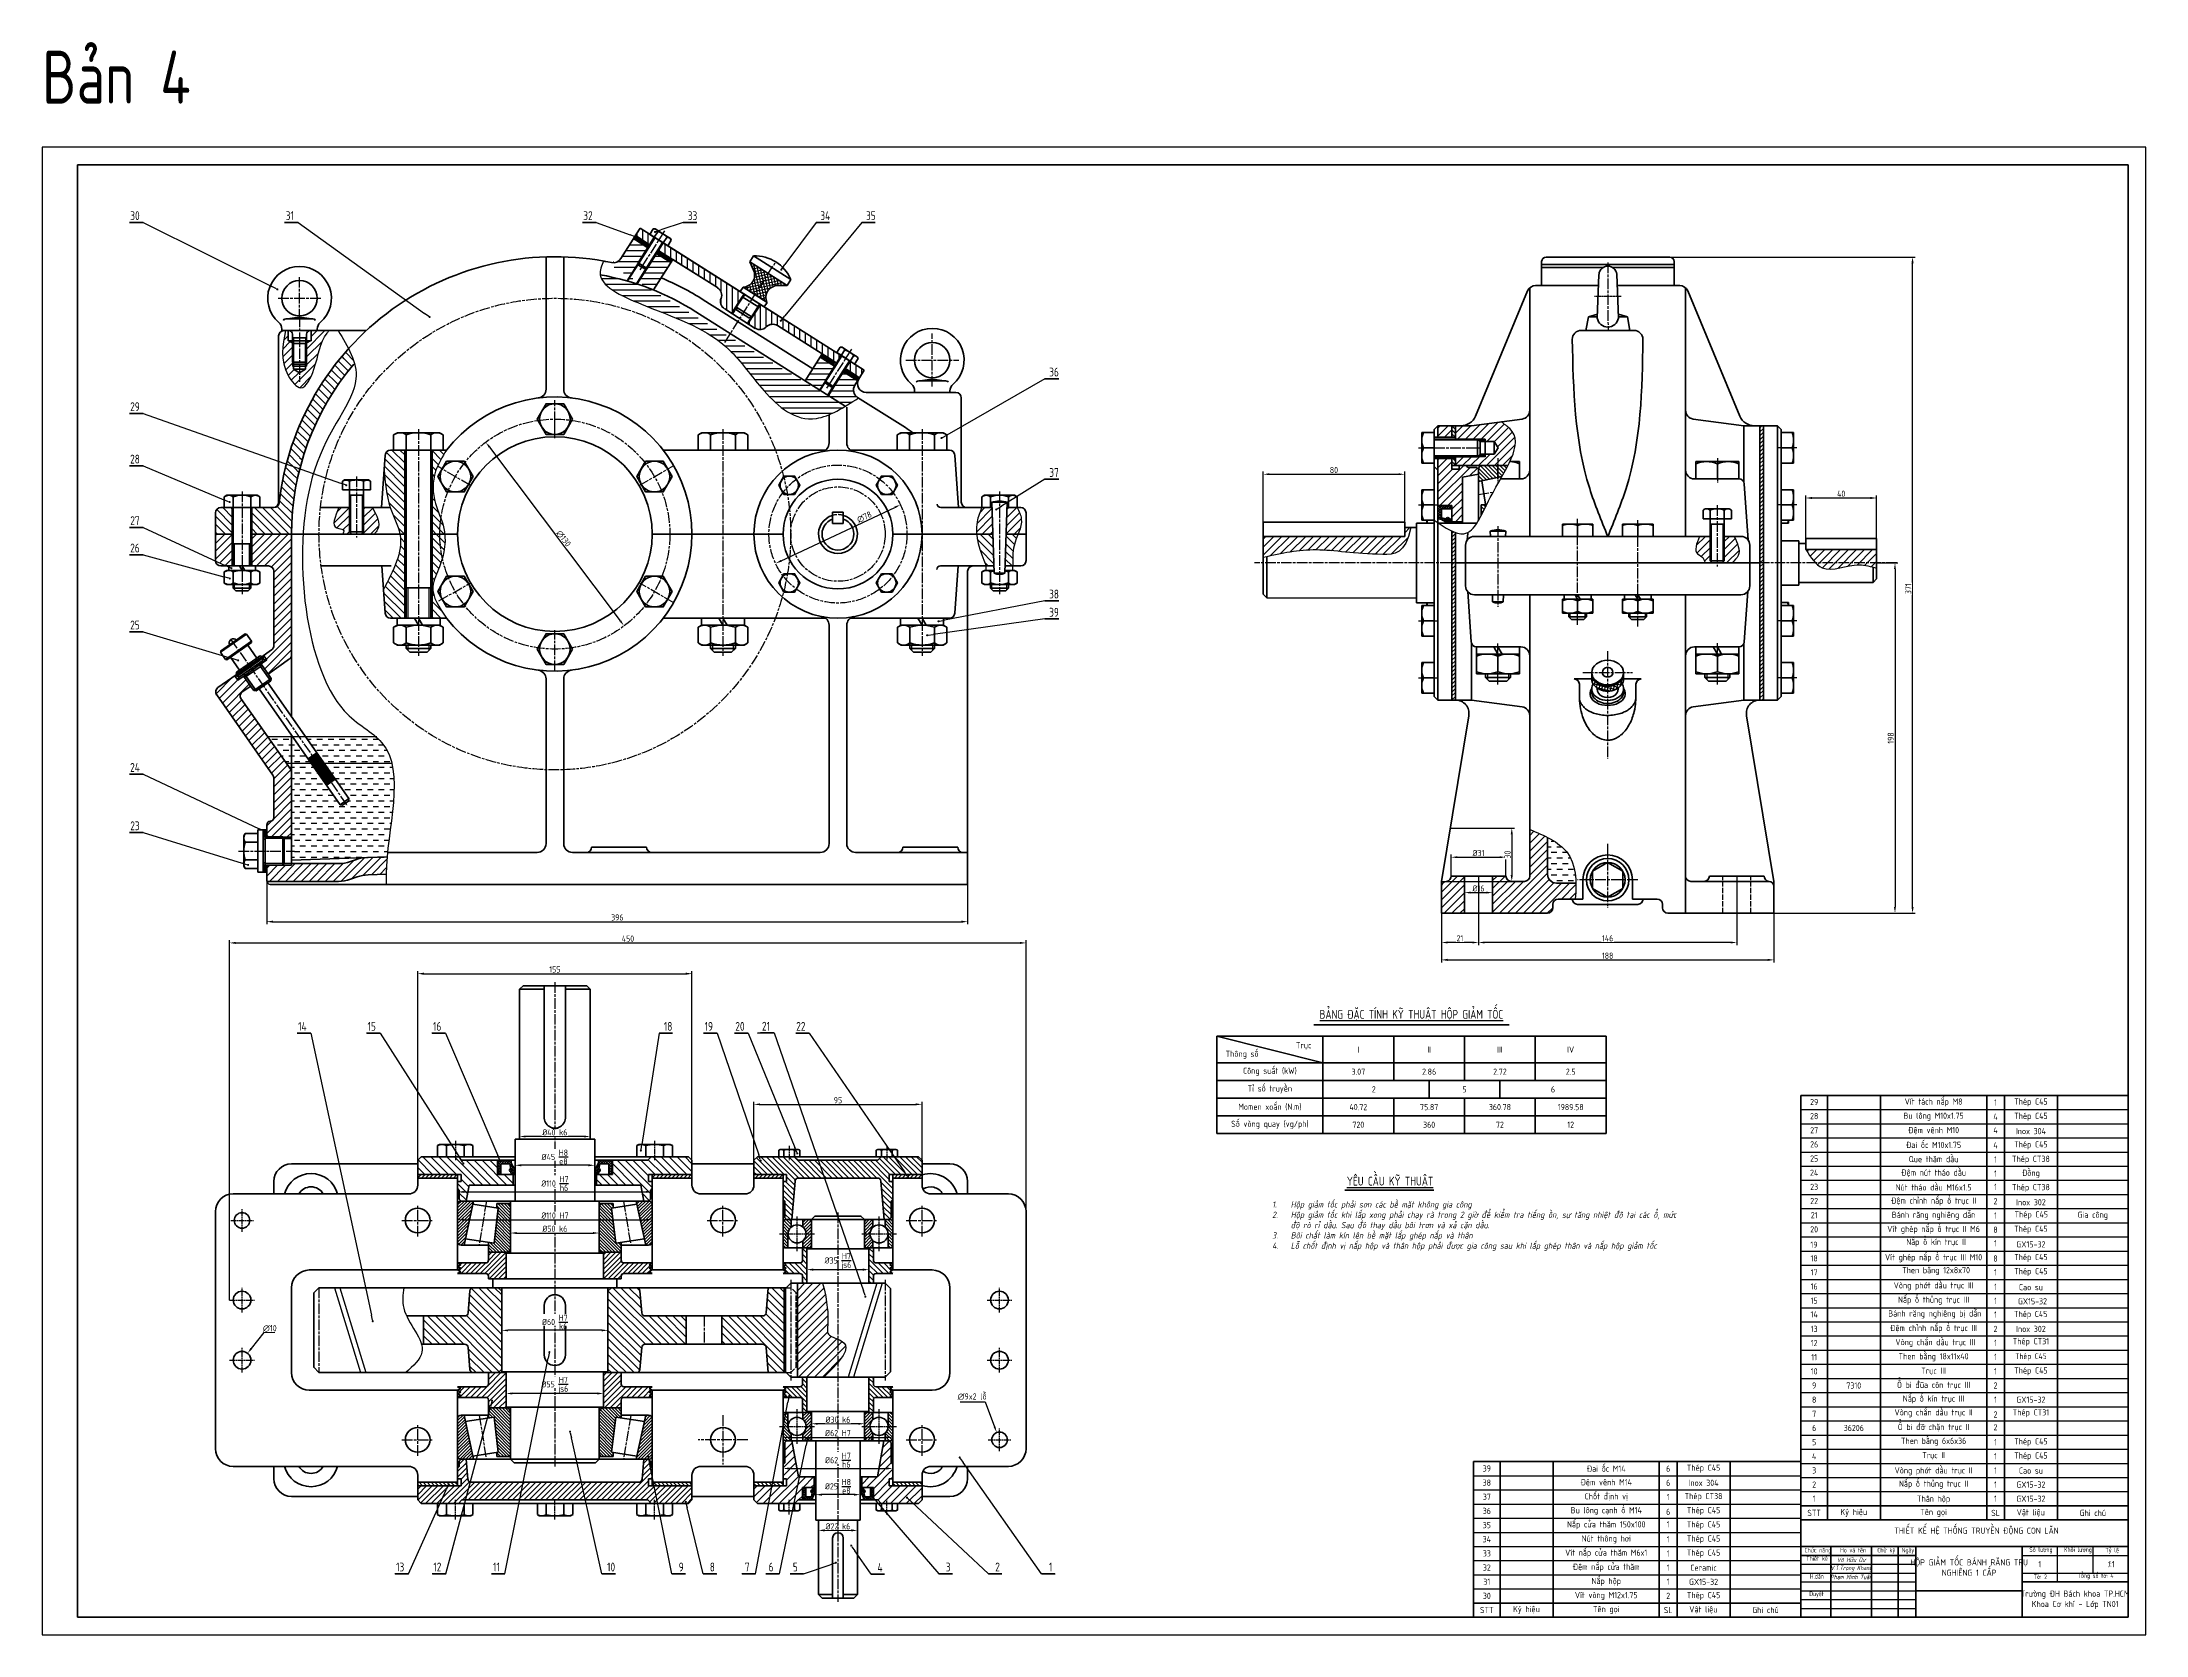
# Model space of a CAD drawing. Header units: millimetres. Extents: x -11122 to -2883, y -3177 to -1688.
# Drawn here: x -6955 to -5766, y -3177 to -2276 of the extents above; entities that cross this region are included whole.
import ezdxf

# ---------------------------------------------------------------- set-up
doc = ezdxf.new("R2010")
doc.units = ezdxf.units.MM
doc.header["$LTSCALE"] = 0.5
for name, pattern in [('AM_ISO02W050', [7.5, 6, -1.5]), ('AM_ISO08W050', [18, 12, -1.5, 3, -1.5]), ('AM_ISO08W050x2', [9, 6, -0.75, 1.5, -0.75]), ('CENTER2', [1.125, 0.75, -0.125, 0.125, -0.125])]:
    doc.linetypes.add(name, pattern=pattern)
for name, color, linetype, lineweight in [('A.Net Dam Co Ban', 7, 'Continuous', 50), ('AM_0', 7, 'Continuous', 50), ('AM_0N', 7, 'Continuous', 50), ('AM_3', 6, 'AM_ISO02W050', 25), ('AM_4', 3, 'Continuous', 25), ('AM_5', 3, 'Continuous', 25), ('AM_7', 4, 'AM_ISO08W050', 25), ('AM_8N', 1, 'Continuous', 25), ('duong dam', 7, 'Continuous', 50), ('duong_dam', 7, 'Continuous', 50), ('duong_manh', 3, 'Continuous', 25), ('manh', 3, 'Continuous', 25), ('nét đậm', 7, 'Continuous', 50), ('TEXT', 7, 'Continuous', 25), ('Đường tâm', 4, 'AM_ISO08W050', 25)]:
    doc.layers.add(name, color=color, linetype=linetype, lineweight=lineweight)
doc.styles.get("Standard").update_dxf_attribs({"font": 'tcvn+7284-2003i.ttf', "width": 0.8, "height": 3.5})
doc.styles.add('TCVN', font='tcvn+7284-2003i.ttf', dxfattribs={"width": 0.8, "height": 3.5})
doc.dimstyles.new('MyTemplate$0', dxfattribs={"dimtxt": 3.5, "dimasz": 3.5, "dimexe": 1.5, "dimexo": 0, "dimtad": 1, "dimtoh": 1, "dimdec": 0, "dimzin": 0, "dimtxsty": 'TCVN', "dimcen": 0, "dimclrd": 3, "dimclre": 3, "dimclrt": 1, "dimadec": 0, "dimazin": 0, "dimtfac": 1, "dimtdec": 0, "dimtofl": 0, "dimtmove": 0, "dimatfit": 3, "dimfxl": 1, "dimtfill": 1, "dimtolj": 1, "dimtzin": 0, "dimarcsym": 0})
doc.dimstyles.new('MyTemplate$3', dxfattribs={"dimtxt": 3.5, "dimasz": 3.5, "dimexe": 1.5, "dimexo": 0, "dimtad": 1, "dimtoh": 1, "dimdec": 0, "dimzin": 0, "dimtxsty": 'TCVN', "dimcen": 0, "dimclrd": 3, "dimclre": 3, "dimclrt": 1, "dimadec": 0, "dimazin": 0, "dimtfac": 1, "dimtdec": 0, "dimtofl": 0, "dimtmove": 0, "dimatfit": 3, "dimfxl": 1, "dimtfill": 1, "dimtolj": 1, "dimtzin": 0, "dimarcsym": 0})
pattern_1 = [(45, (1389, 0), (-1.12253202, 1.12253202), [])]
pattern_2 = [(45, (1389, 0), (-2.245064, 2.245064), [])]
pattern_3 = [(135, (1389, 0), (-1.12253202, -1.12253202), [])]
pattern_4 = [(135, (1389, 0), (-2.245064, -2.245064), [])]
pattern_5 = [(135, (-8338.3103, -6035.1423), (-2.245064, -2.245064), [])]
pattern_6 = [(135, (1360, 3.9097), (-0.88388348, -0.88388348), [])]
pattern_7 = [(135, (-7611.6033, -5522.9193), (-0.8980256, -0.8980256), [])]
pattern_8 = [(45, (1360, 3.9097), (-0.88388348, 0.88388348), [])]

msp = doc.modelspace()

# ---------------------------------------------------------------- texts
at = {"char_height": 3.5, "attachment_point": 5, "style": 'TCVN'}
for s, width, insert in [('Bánh răng nghiêng dẫn ', 60.055, (-5885.6, -2939.6)), ('Vít ghép nắp ổ trục II M6', 60.055, (-5885.6, -2947.6)), ('Gia công', 40, (-5795.6, -2939.6)), ('Đệm vênh M14', 60, (-6070.6, -3090.6)), ('Đai ốc M14', 60, (-6070.6, -3082.6)), ('Thép C45', 30, (-6015.6, -3082.6)), ('Inox 304', 30, (-6015.6, -3090.6)), ('Bu lông cạnh ổ M14', 60, (-6070.6, -3106.6)), ('Chốt định vị', 60, (-6070.6, -3098.6)), ('Thép CT38', 30, (-6015.6, -3098.6)), ('Nắp cửa thăm 150x100', 60, (-6070.6, -3114.6)), ('Thép C45', 30, (-6015.6, -3106.6)), ('Thép C45', 30, (-6015.6, -3114.6)), ('Nút thông hơi', 60, (-6070.6, -3122.6)), ('Thép C45', 30, (-6015.6, -3122.6)), ('Vít nắp cửa thăm M6x1', 60, (-6070.6, -3130.6)), ('Đệm nắp cửa thăm', 60, (-6070.6, -3138.6)), ('Thép C45', 30, (-6015.6, -3130.6)), ('Ceramic', 30, (-6015.6, -3138.6)), ('Nắp hộp', 60, (-6070.6, -3146.6)), ('GX15-32', 30, (-6015.6, -3146.6)), ('Vít vòng M12x1.75', 60, (-6070.6, -3154.6)), ('Thép C45', 30, (-6015.6, -3154.6))]:
    msp.add_mtext_dynamic_manual_height_columns(s, width=width, gutter_width=17.5, heights=[0], dxfattribs=dict(at, insert=insert))
at = {"char_height": 2.5, "attachment_point": 5}
for s, insert in [('{\\fTCVN 7284|b0|i1|c0|p34;V.T.Trọng Khang}', (-5932.1, -3139.1)), ('{\\fTCVN 7284|b0|i1|c0|p34;Võ Hữu Dư}', (-5932.1, -3134.1)), ('{\\fTCVN 7284|b0|i1|c0|p34;Phạm Minh Tuấn}', (-5932.1, -3144.1))]:
    msp.add_mtext_dynamic_manual_height_columns(s, width=23, gutter_width=17.5, heights=[0], dxfattribs=dict(at, insert=insert))
at = {"layer": 'A.Net Dam Co Ban', "lineweight": 50, "attachment_point": 5, "style": 'TCVN'}
for s, width, gutter_width, heights, insert, char_height in [('29', 14.945, 15, [0], (-5953.1, -2875.3), 3.5), ('1', 10, 15, [0], (-5850.6, -2875.6), 3.5), ('Thép C45', 30, 15, [0], (-5830.6, -2875.6), 3.5), ('28', 14.945, 15, [0], (-5953.1, -2883.3), 3.5), ('4', 10, 15, [0], (-5850.6, -2883.6), 3.5), ('Thép C45', 30, 15, [0], (-5830.6, -2883.7), 3.5), ('27', 14.945, 15, [0], (-5953.1, -2891.3), 3.5), ('26', 14.945, 15, [0], (-5953.1, -2899.3), 3.5), ('4', 10, 15, [0], (-5850.6, -2891.3), 3.5), ('4', 10, 15, [0], (-5850.6, -2899.8), 3.5), ('Thép C45', 30, 15, [0], (-5830.6, -2899.8), 3.5), ('Inox 304', 30, 15, [0], (-5830.6, -2891.8), 3.5), ('25', 14.945, 15, [0], (-5953.1, -2907.3), 3.5), ('1', 10, 15, [0], (-5850.6, -2907.8), 3.5), ('Thép CT38', 30, 15, [0], (-5830.6, -2908), 3.5), ('Đồng', 30, 15, [0], (-5830.6, -2915.9), 3.5), ('24', 14.945, 15, [0], (-5953.1, -2915.3), 3.5), ('23', 14.945, 15, [0], (-5953.1, -2923.3), 3.5), ('1', 10, 15, [0], (-5850.6, -2915.8), 3.5), ('1', 10, 15, [0], (-5850.6, -2923.3), 3.5), ('Thép CT38', 30, 15, [0], (-5830.6, -2924), 3.5), ('22', 14.945, 15, [0], (-5953.1, -2931.3), 3.5), ('2', 10, 15, [0], (-5850.6, -2931.4), 3.5), ('Inox 302', 30, 15, [0], (-5830.6, -2932), 3.5), ('20', 14.945, 15, [0], (-5953.1, -2947.3), 3.5), ('21', 14.945, 15, [0], (-5953.1, -2939.3), 3.5), ('8', 10, 15, [0], (-5850.6, -2947.5), 3.5), ('1', 10, 15, [0], (-5850.6, -2939.5), 3.5), ('Thép C45', 30, 15, [0], (-5830.6, -2947.5), 3.5), ('Thép C45', 30, 15, [0], (-5830.4, -2939.4), 3.5), ('Nắp ổ kín trục II', 60.055, 15, [0], (-5884.2, -2954.9), 3.5), ('1', 10, 15, [0], (-5850.6, -2955.2), 3.5), ('GX15-32', 30, 15, [0], (-5830.6, -2955.8), 3.5), ('18', 14.945, 15, [0], (-5953.1, -2963.7), 3.5), ('17', 14.945, 15, [0], (-5953.1, -2971.6), 3.5), ('Then bằng 12x8x70', 60.055, 15, [0], (-5884.2, -2970.9), 3.5), ('8', 10, 15, [0], (-5850.6, -2963.8), 3.5), ('1', 10, 15, [0], (-5850.6, -2971.6), 3.5), ('Thép C45', 30, 15, [0], (-5830.6, -2963.5), 3.5), ('Thép C45', 30, 15, [0], (-5830.6, -2971.5), 3.5), ('16', 14.945, 15, [0], (-5953.1, -2979.6), 3.5), ('Vòng phớt dầu trục III', 60.055, 15, [0], (-5885.6, -2979.5), 3.5), ('1', 10, 15, [0], (-5850.6, -2979.8), 3.5), ('Cao su', 30, 15, [0], (-5830.6, -2980), 3.5), ('15', 14.945, 15, [0], (-5953.1, -2987.6), 3.5), ('14', 14.945, 15, [0], (-5953.1, -2995.4), 3.5), ('Bánh răng nghiêng bị dẫn', 60.055, 15, [0], (-5884.9, -2995.4), 3.5), ('1', 10, 15, [1.27], (-5850.6, -2987.7), 3.5), ('1', 10, 15, [0], (-5850.6, -2995.5), 3.5), ('Thép C45', 30, 15, [0], (-5830.7, -2995.7), 3.5), ('GX15-32', 30, 15, [0], (-5829.7, -2988), 3.5), ('13', 14.945, 15, [0], (-5953.1, -3003.6), 3.5), ('2', 10, 15, [0], (-5850.6, -3003.6), 3.5), ('Inox 302', 30, 15, [0], (-5830.6, -3003.6), 3.5), ('12', 14.945, 15, [0], (-5953.1, -3011.6), 3.5), ('11', 14.945, 15, [0], (-5953.1, -3019.6), 3.5), ('1', 10, 15, [0], (-5850.6, -3011.5), 3.5), ('1', 10, 15, [0], (-5850.6, -3019.4), 3.5), ('Thép CT31', 30, 15, [0], (-5830.6, -3011.1), 3.5), ('Thép C45', 30, 15, [0], (-5830.6, -3019.5), 3.3), ('10', 14.945, 15, [0], (-5953.1, -3027.6), 3.5), ('Trục III', 60.055, 15, [0], (-5885.6, -3027.6), 3.5), ('1', 10, 15, [0], (-5850.6, -3027.6), 3.5), ('Thép C45', 30, 15, [0], (-5830.6, -3027.6), 3.5), ('9', 14.945, 15, [0], (-5953.1, -3035.6), 3.5), ('8', 14.945, 15, [0], (-5953.1, -3043.6), 3.5), ('Nắp ổ kín trục III', 60.055, 15, [0], (-5885.6, -3043.5), 3.5), ('2', 10, 15, [0], (-5850.6, -3035.6), 3.5), ('1', 10, 15, [0], (-5850.6, -3043.6), 3.5), ('GX15-32', 30, 15, [0], (-5830.6, -3043.6), 3.5), ('7', 14.945, 15, [0], (-5953.1, -3051.6), 3.5), ('Vòng chắn dầu trục II', 60.055, 15, [0], (-5885.6, -3051.3), 3.5), ('Ổ bi đỡ chặn trục II', 60.055, 15, [0], (-5885.6, -3059.4), 3.5), ('2', 10, 15, [0], (-5850.6, -3052), 3.5), ('Thép CT31', 30, 15, [0], (-5830.6, -3051.3), 3.5), ('5', 14.945, 15, [0], (-5953.1, -3067.6), 3.5), ('6', 14.945, 15, [0], (-5953.1, -3059.6), 3.5), ('Then bằng 6x6x36 ', 60.055, 15, [0], (-5885.6, -3067.4), 3.5), ('2', 10, 15, [0], (-5850.6, -3059.2), 3.5), ('1', 10, 15, [0], (-5850.6, -3067.6), 3.5), ('Thép C45', 30, 15, [0], (-5830.6, -3067.7), 3.5), ('4', 14.945, 15, [0], (-5953.1, -3075.6), 3.5), ('Trục II', 60.055, 15, [0], (-5885.6, -3075.3), 3.5), ('1', 10, 15, [0], (-5850.6, -3075.6), 3.5), ('Thép C45', 30, 15, [0], (-5830.6, -3075.7), 3.5), ('39', 14.945, 15, [0], (-6138.1, -3082.5), 3.5), ('38', 14.945, 15, [0], (-6138.1, -3090.5), 3.5), ('6', 10, 15, [0], (-6035.6, -3082.6), 3.5), ('6', 10, 15, [0], (-6035.6, -3090.6), 3.5), ('3', 14.945, 15, [0], (-5953.1, -3083.6), 3.5), ('2', 14.945, 15, [0], (-5953.1, -3091.6), 3.5), ('Vòng phớt dầu trục II', 60.055, 15, [0], (-5885.6, -3084.1), 3.5), ('Nắp ổ thủng trục II', 60.055, 15, [0], (-5885.6, -3091.6), 3.5), ('1', 10, 15, [0], (-5850.6, -3083.6), 3.5), ('1', 10, 15, [0], (-5850.6, -3091.6), 3.5), ('GX15-32', 30, 15, [0], (-5830.6, -3091.6), 3.5), ('Cao su', 30, 15, [0], (-5830.6, -3083.7), 3.5), ('37', 14.945, 15, [0], (-6138.1, -3098.5), 3.5), ('1', 10, 15, [0], (-6035.6, -3098.6), 3.5), ('1', 14.945, 15, [0], (-5953.1, -3099.6), 3.5), ('Thân hộp', 60.055, 15, [0], (-5885.6, -3100.1), 3.5), ('1', 10, 15, [0], (-5850.6, -3099.6), 3.5), ('GX15-32', 30, 15, [0], (-5830.6, -3099.6), 3.5), ('36', 14.945, 15, [0], (-6138.1, -3106.5), 3.5), ('35', 14.945, 15, [0], (-6138.1, -3114.5), 3.5), ('6', 10, 15, [0], (-6035.6, -3107), 3.5), ('1', 10, 15, [0], (-6035.6, -3114.1), 3.5), ('STT', 14.945, 17.5, [0], (-5953.1, -3107.6), 3.5), ('Ký hiệu', 29.856, 17.5, [0], (-5930.7, -3107.6), 3.5), ('Tên gọi', 60.055, 17.5, [0], (-5885.6, -3107.6), 3.5), ('SL', 10, 17.5, [0], (-5850.6, -3107.6), 3.5), ('Vật liệu', 29.856, 17.5, [0], (-5830.7, -3107.6), 3.5), ('Ghi chú', 40, 17.5, [0], (-5795.6, -3107.6), 3.5), ('34', 14.945, 15, [0], (-6138.1, -3122.5), 3.5), ('1', 10, 15, [0], (-6035.6, -3122.6), 3.5), ('33', 14.945, 15, [0], (-6138.1, -3130.5), 3.5), ('32', 14.945, 15, [0], (-6138.1, -3138.5), 3.5), ('1', 10, 15, [0], (-6035.6, -3130.6), 3.5), ('1', 10, 15, [0], (-6035.6, -3138.6), 3.5), ('31', 14.945, 15, [0], (-6138.1, -3146.5), 3.5), ('1', 10, 15, [0], (-6035.6, -3146.5), 3.5), ('STT', 14.945, 17.5, [0], (-6138.1, -3162.5), 3.5), ('30', 14.945, 15, [0], (-6138.1, -3154.5), 3.5), ('Ký hiệu', 29.856, 17.5, [0], (-6115.7, -3162.5), 3.5), ('Tên gọi', 60.055, 17.5, [0], (-6070.6, -3162.5), 3.5), ('SL', 10, 17.5, [0], (-6035.6, -3162.5), 3.5), ('2', 10, 15, [0], (-6035.6, -3154.5), 3.5), ('Vật liệu', 29.856, 17.5, [0], (-6015.7, -3162.5), 3.5), ('Ghi chú', 40, 17.5, [0], (-5980.6, -3162.5), 3.5)]:
    msp.add_mtext_dynamic_manual_height_columns(s, width=width, gutter_width=gutter_width, heights=heights, dxfattribs=dict(at, insert=insert, char_height=char_height))
at = {"layer": 'A.Net Dam Co Ban', "lineweight": 50, "insert": (-5953.2, -2956), "char_height": 3.5, "attachment_point": 5, "style": 'TCVN'}
msp.add_mtext('19', dxfattribs=at)
at = {"layer": 'AM_0', "style": 'TCVN'}
for s, width, insert, char_height, attachment_point in [('Bản 4', 196.687, (-6954.6, -2281), 30, 1), ('IV', 40, (-6090.7, -2845.7), 3.5, 5), ('2.5', 40, (-6090.7, -2858.2), 3.5, 5), ('75.87', 40, (-6170.7, -2878.2), 3.5, 5), ('5', 40, (-6150.7, -2868.2), 3.5, 5), ('360.78', 40, (-6130.7, -2878.2), 3.5, 5), ('6', 60, (-6100.7, -2868.2), 3.5, 5), ('1989.58', 40, (-6090.7, -2878.2), 3.5, 5), ('12', 40, (-6090.7, -2888.2), 3.5, 5), ('Then bằng 18x11x40', 60.055, (-5885.6, -3019.6), 3.5, 5), ('Ổ bi đũa côn trục III', 60.055, (-5885.6, -3035.6), 3.5, 5), ('7310', 30, (-5930.7, -3035.6), 3.5, 5), ('36206', 30, (-5930.7, -3059.6), 3.5, 5)]:
    msp.add_mtext_dynamic_manual_height_columns(s, width=width, gutter_width=17.5, heights=[0], dxfattribs=dict(at, insert=insert, char_height=char_height, attachment_point=attachment_point))
at = {"layer": 'AM_0', "lineweight": 25, "char_height": 3.5, "attachment_point": 5, "style": 'TCVN'}
for s, insert in [('Vít tách nắp M8', (-5885.6, -2875.6)), ('Bu lông M10x1.75', (-5885.6, -2883.6)), ('Đai ốc M10x1.75', (-5885.6, -2899.6)), ('Đệm vênh M10', (-5885.6, -2891.6)), ('Đệm nút tháo dầu', (-5885.6, -2915.6)), ('Que thăm dầu', (-5885.6, -2907.6)), ('Nút tháo dầu M16x1.5', (-5885.6, -2923.6)), ('Đệm chỉnh nắp ổ trục II', (-5885.6, -2931.6)), ('Vít ghép nắp ổ trục III M10', (-5885.6, -2963.6)), ('Nắp ổ thủng trục III', (-5885.6, -2987.6)), ('Đệm chỉnh nắp ổ trục III', (-5885.6, -3003.6)), (' Vòng chắn dầu trục III', (-5885.6, -3011.6))]:
    msp.add_mtext_dynamic_manual_height_columns(s, width=60.055, gutter_width=12.7, heights=[0], dxfattribs=dict(at, insert=insert))
at = {"layer": 'AM_5', "color": 1, "char_height": 5, "attachment_point": 8}
for s, insert in [('30', (-6902.1, -2376.8)), ('31', (-6814.6, -2376.8)), ('32', (-6646.1, -2376.8)), ('33', (-6587, -2376.8)), ('34', (-6512, -2376.8)), ('35', (-6486.2, -2376.8)), ('36', (-6382.7, -2465.2)), ('29', (-6902.1, -2484.8)), ('28', (-6902.1, -2514.4)), ('37', (-6382.7, -2522)), ('27', (-6902.1, -2549.2)), ('26', (-6902.1, -2564.7)), ('38', (-6382.7, -2590.7)), ('25', (-6902.1, -2608.2)), ('39', (-6382.7, -2601)), ('24', (-6902.1, -2688.7)), ('23', (-6902.1, -2721.7)), ('13', (-6752.2, -3140.7)), ('12', (-6731.2, -3140.7)), ('11', (-6697.8, -3140.7)), ('10', (-6633, -3140.7)), ('9', (-6593.4, -3140.7)), ('8', (-6575.8, -3140.7)), ('7', (-6556.1, -3140.7)), ('6', (-6542.6, -3140.7)), ('5', (-6528.9, -3140.7)), ('4', (-6481, -3140.9)), ('3', (-6442.5, -3140.7)), ('2', (-6414.6, -3140.7)), ('1', (-6384.6, -3140.7))]:
    msp.add_mtext(s, dxfattribs=dict(at, insert=insert))
at = {"layer": 'duong_dam', "char_height": 3.5, "attachment_point": 5, "style": 'TCVN'}
for s, width, insert in [('III', 40, (-6130.7, -2845.7)), ('{\\fTCVN 7284|b0|i0|c163|p34;2}.72', 40, (-6130.7, -2858.2)), ('\\pt10.5;72', 40, (-6130.7, -2888.2)), ('1', 20, (-5825.6, -3136.6))]:
    msp.add_mtext_dynamic_manual_height_columns(s, width=width, gutter_width=17.5, heights=[0], dxfattribs=dict(at, insert=insert))
at = {"layer": 'duong_dam'}
for s, width, gutter_width, heights, insert, char_height, attachment_point in [('\\pi52.96151;THIẾT KẾ HỆ THỐNG TRUYỀN ĐỘNG CON LĂN', 184.902, 17.5, [11.9], (-5960.7, -3115.9), 3.5, 1), ('\\pi3.12675;Số lượng', 17.291, 14.9, [0], (-5834.6, -3127.1), 2.549, 1), ('\\pi2.04292;Khối lượng', 17.291, 14.9, [0], (-5813.9, -3127.1), 2.549, 1), ('\\pi5.54623;Tỷ lệ', 17.291, 14.9, [0], (-5794, -3127.4), 2.549, 1), ('\\pi2.30248;Chức năng', 17.291, 14.9, [0], (-5960.8, -3127.4), 2.549, 1), ('\\pi3.26116;Thiết kế', 17.291, 14.9, [0], (-5960.8, -3132.1), 2.549, 1), ('\\pi2.28858;Họ và tên', 17.291, 14.9, [0], (-5940.7, -3127.4), 2.549, 1), ('\\pi4.41065;Chữ ký', 17.291, 14.9, [0], (-5921.8, -3127.4), 2.549, 1), ('\\pi5.63353;Ngày', 17.291, 14.9, [0], (-5909.2, -3127.4), 2.549, 1), ('HỘP GIẢM TỐC BÁNH RĂNG TRỤ NGHIÊNG 1 CẤP', 60, 17.5, [0], (-5865.5, -3138.5), 3.5, 5), ('\\pi5.35079;H.dẫn', 17.291, 14.9, [0], (-5960.8, -3142.2), 2.549, 1), ('\\pi5.63275;Tờ: 2', 17.291, 14.9, [0], (-5834.6, -3142.4), 2.549, 1), ('\\pi11.3938;Tổng số tờ: 4', 39.928, 14.9, [3.48], (-5815.6, -3141.8), 2.549, 1), ('\\pi4.99235;Duyệt', 17.291, 14.9, [0], (-5960.8, -3152.1), 2.549, 1), ('Trường ĐH Bách khoa TP.HCM\\PKhoa Cơ khí - Lớp TN01', 78.383, 17.5, [0], (-5805.6, -3156.7), 3.5, 5)]:
    msp.add_mtext_dynamic_manual_height_columns(s, width=width, gutter_width=gutter_width, heights=heights, dxfattribs=dict(at, insert=insert, char_height=char_height, attachment_point=attachment_point))
at = {"layer": 'duong_dam', "insert": (-5785.4, -3136.6), "char_height": 3.5, "width": 9.038, "attachment_point": 5, "style": 'TCVN'}
msp.add_mtext('{\\fTCVN 7284|b0|i1|c163|p34;1}:1', dxfattribs=at)
at = {"layer": 'TEXT', "style": 'TCVN'}
for s, width, gutter_width, insert, char_height, attachment_point in [('{\\LBẢNG ĐẶC TÍNH KỸ THUẬT HỘP GIẢM TỐC}', 180.879, 35, (-6180.7, -2826.3), 5, 5), ('Trục', 25.106, 35, (-6241.6, -2843.6), 3.5, 5), ('Thông số', 27.259, 35, (-6276.4, -2848.6), 3.5, 5), ('I', 40, 35, (-6210.7, -2845.7), 3.5, 5), ('II', 40, 35, (-6170.7, -2845.7), 3.5, 5), ('Công suất (kW)', 60, 35, (-6260.7, -2858.2), 3.5, 5), ('Tỉ số truyền', 60, 35, (-6260.7, -2868.2), 3.5, 5), ('3.07', 40, 35, (-6210.7, -2858.2), 3.5, 5), ('2.86', 40, 35, (-6170.7, -2858.2), 3.5, 5), ('Momen xoắn (N.m)', 60, 35, (-6260.7, -2878.2), 3.5, 5), ('40.72', 40, 35, (-6210.7, -2878.2), 3.5, 5), ('2', 46.667, 35, (-6202, -2868.2), 3.5, 5), ('Số vòng quay (vg/ph)', 60, 35, (-6260.7, -2888.2), 3.5, 5), ('720', 40, 35, (-6210.7, -2888.2), 3.5, 5), ('360', 40, 35, (-6170.7, -2888.2), 3.5, 5), ('{\\fTCVN 7284|b1|i0|c0|p34;\\LYÊU CẦU KỸ THUẬT}', 145.071, 20, (-6217.2, -2920.6), 5, 4), ('\\pi-10.5,l14,t14;{\\fTCVN 7284|b0|i1|c163|p34;1.^IHộp giảm tốc phải sơn các bề mặt không gia công\\P2.^IHộp giảm tốc khi lắp xong phải chạy rà trong 2 giờ để kiểm tra tiếng ồn, sự tăng nhiệt độ tại các ổ, mức độ rò rỉ dầu. Sau đó thay dầu bôi trơn và xả cặn dầu.\\P3.^IBôi chất làm kín lên bề mặt lắp ghép nắp và thân \\P4.^ILỗ chốt định vị nắp hộp và thân hộp phải được gia công sau khi lắp ghép thân và nắp hộp giảm tốc}', 192.902, 20, (-6262.9, -2931.5), 3.5, 1)]:
    msp.add_mtext_dynamic_manual_height_columns(s, width=width, gutter_width=gutter_width, heights=[0], dxfattribs=dict(at, insert=insert, char_height=char_height, attachment_point=attachment_point))

# ---------------------------------------------------------------- blocks, each defined once
blk = doc.blocks.new('lo_tham_dau')
at = {"layer": 'AM_4'}
h = blk.add_hatch(dxfattribs=at)
h.set_pattern_fill('ANSI37', color=256, scale=0.5, angle=30, style=0)
h.set_pattern_definition([(75, (-3835.982, -874.5052), (-1.53340725, 0.41087523), []), (165, (-3835.982, -874.5052), (-0.41087523, -1.53340725), [])])
edge = h.paths.add_edge_path()
edge.add_ellipse((1483.6, 1037.2), major_axis=(-9, 0), ratio=0.773643, start_angle=491.81, end_angle=514.889)
edge.add_ellipse((1483.6, 1037.2), major_axis=(-9, 0), ratio=0.773643, start_angle=514.889, end_angle=538.4686)
edge.add_ellipse((1483.6, 1037.2), major_axis=(-9, 0), ratio=0.773643, start_angle=538.4686, end_angle=540)
edge.add_line((1492.6, 1037.2), (1492.6, 1040))
edge.add_ellipse((1483.6, 1040), major_axis=(-9, 0), ratio=0.773643, start_angle=450, end_angle=540, ccw=False)
edge.add_line((1483.6, 1033), (1483.6, 1030.3))
edge.add_ellipse((1483.6, 1037.2), major_axis=(-9, 0), ratio=0.773643, start_angle=450, end_angle=491.81)
edge = h.paths.add_edge_path()
edge.add_ellipse((1483.6, 1040), major_axis=(-9, 0), ratio=0.773643, start_angle=360, end_angle=450, ccw=False)
edge.add_line((1474.6, 1040), (1474.6, 1037.2))
edge.add_ellipse((1483.6, 1037.2), major_axis=(-9, 0), ratio=0.773643, start_angle=360, end_angle=361.5314)
edge.add_ellipse((1483.6, 1037.2), major_axis=(-9, 0), ratio=0.773643, start_angle=361.5314, end_angle=385.111)
edge.add_ellipse((1483.6, 1037.2), major_axis=(-9, 0), ratio=0.773643, start_angle=385.111, end_angle=408.19)
edge.add_ellipse((1483.6, 1037.2), major_axis=(-9, 0), ratio=0.773643, start_angle=408.19, end_angle=450)
edge.add_line((1483.6, 1030.3), (1483.6, 1033))
at = {"layer": 'AM_0'}
for p, q in [((1464.6, 1037.1), (1474.6, 1037.1)), ((1474.6, 1037.2), (1474.6, 1040.7)), ((1492.6, 1037.2), (1492.6, 1040.7)), ((1502.6, 1037.1), (1492.6, 1037.1)), ((1467.6, 1026.9), (1467.6, 1027.7)), ((1474.6, 1031.5), (1474.6, 1029.8)), ((1477.6, 1032.1), (1477.6, 1031.5)), ((1489.6, 1031.5), (1489.6, 1032.1)), ((1492.6, 1029.8), (1492.6, 1031.5)), ((1499.6, 1026.9), (1499.6, 1027.8))]:
    blk.add_line(p, q, dxfattribs=at)
for centre, start, end in [((1464.6, 1034.1), 0, 90), ((1483.6, 1040.7), 0, 180), ((1502.6, 1034.1), 90, 180)]:
    blk.add_arc(centre, 3, start, end, dxfattribs=at)
blk.add_ellipse((1483.6, 1040.7), major_axis=(-9, 0), ratio=0.773643, dxfattribs=at)
for centre, major_axis, ratio, start_param, end_param in [((1483.6, 1040), (-9, 0), 0.773643, 6.233158, 9.474806), ((1483.6, 1037.2), (-9, 0), 0.773643, 6.283185, 9.424778), ((1483.6, 1040.7), (-3, 0), 0.819152, 0, 3.141593), ((1483.6, 1028.7), (-10, 0), 0.655313, -0.439024, 3.580617), ((1483.6, 1031.5), (-9, 0), 0.728134, -0.43827, 3.579862), ((1483.6, 1029.8), (-9, 0), 0.728134, 0, 3.141593), ((1483.6, 1031.5), (-6, 0), 0.819152, 6.283185, 9.424778)]:
    blk.add_ellipse(centre, major_axis=major_axis, ratio=ratio, start_param=start_param, end_param=end_param, dxfattribs=at)
for points, knots in [([(1467.6, 1034.1), (1467.6, 1033.3), (1467.6, 1031.6), (1467.6, 1029.4), (1467.6, 1027.8), (1467.6, 1027.2), (1467.6, 1026.7), (1467.6, 1026.5), (1467.6, 1026.1), (1467.6, 1026), (1467.6, 1025.8), (1467.7, 1025.7), (1467.7, 1025.4), (1467.8, 1025.1), (1468, 1024.4), (1468.2, 1023.9), (1468.7, 1022.9), (1469.1, 1022.4), (1470, 1021.3), (1470.5, 1020.8), (1471.8, 1019.8), (1472.6, 1019.3), (1474.3, 1018.3), (1475.3, 1017.9), (1477.5, 1017.2), (1478.6, 1017), (1481, 1016.6), (1482.3, 1016.5), (1484.8, 1016.5), (1486.1, 1016.6), (1488.5, 1017), (1489.7, 1017.2), (1491.8, 1017.9), (1492.8, 1018.3), (1494.6, 1019.3), (1495.3, 1019.8), (1496.6, 1020.8), (1497.2, 1021.3), (1498.1, 1022.4), (1498.4, 1022.9), (1499, 1023.9), (1499.2, 1024.4), (1499.4, 1025.1), (1499.4, 1025.4), (1499.5, 1025.7), (1499.5, 1025.8), (1499.5, 1026), (1499.5, 1026.1), (1499.6, 1026.5), (1499.6, 1026.7), (1499.6, 1027.2), (1499.6, 1027.8), (1499.6, 1029.4), (1499.6, 1031.6), (1499.6, 1033.3), (1499.6, 1034.1)], [0.0694226, 0.0694226, 0.0694226, 0.0694226, 0.125, 0.1875, 0.21875, 0.234375, 0.234375, 0.25, 0.25, 0.2578125, 0.2578125, 0.265625, 0.265625, 0.28125, 0.28125, 0.3125, 0.3125, 0.34375, 0.34375, 0.375, 0.375, 0.40625, 0.40625, 0.4375, 0.4375, 0.46875, 0.46875, 0.5, 0.5, 0.53125, 0.53125, 0.5625, 0.5625, 0.59375, 0.59375, 0.625, 0.625, 0.65625, 0.65625, 0.6875, 0.6875, 0.71875, 0.71875, 0.734375, 0.734375, 0.7421875, 0.7421875, 0.75, 0.75, 0.765625, 0.765625, 0.78125, 0.8125, 0.875, 0.9305774, 0.9305774, 0.9305774, 0.9305774]), ([(1499.6, 1027.8), (1499.5, 1026.6), (1499.5, 1023.6), (1498.8, 1019.3), (1497.6, 1015.1), (1496.1, 1011.7), (1494.1, 1008.5), (1492, 1006.1), (1489.9, 1004.5), (1488, 1003.4), (1486, 1002.7), (1483.3, 1002.4), (1480.2, 1002.9), (1477.2, 1004.4), (1474.9, 1006.4), (1472.8, 1008.9), (1470.9, 1012), (1469.1, 1016.4), (1467.8, 1021.7), (1467.6, 1025.7), (1467.6, 1027.8), (1467.6, 1027.8)], [0, 0, 0, 0, 0.054398, 0.139687, 0.195807, 0.252727, 0.308924, 0.366857, 0.398742, 0.431354, 0.463296, 0.496484, 0.552181, 0.60611, 0.647589, 0.690235, 0.752447, 0.816358, 0.905984, 0.998151, 1, 1, 1, 1])]:
    blk.add_open_spline(points, degree=3, knots=knots, dxfattribs=at)
at = {"layer": 'AM_7'}
for p, q in [((1483.6, 1052.9), (1483.6, 992)), ((1469.6, 1040.7), (1497.6, 1040.7))]:
    blk.add_line(p, q, dxfattribs=at)
blk = doc.blocks.new('Vitnapcuatham')
at = {"layer": 'AM_0'}
for p, q in [((-7790.6, -2456.9), (-7799.7, -2471.4)), ((-7794.7, -2474.6), (-7785.5, -2460.2)), ((-7791.1, -2452.2), (-7793.1, -2455.3)), ((-7793.1, -2455.3), (-7788, -2458.5)), ((-7791.1, -2452.2), (-7790.1, -2452.3)), ((-7788.6, -2453.8), (-7790.6, -2456.9)), ((-7790.6, -2456.9), (-7785.5, -2460.2)), ((-7785.5, -2460.2), (-7790.6, -2456.9)), ((-7785.8, -2455), (-7790.1, -2452.3)), ((-7783, -2461.8), (-7788, -2458.5)), ((-7785.8, -2455), (-7781.5, -2457.7)), ((-7783.5, -2457), (-7785.5, -2460.2)), ((-7781, -2458.6), (-7783, -2461.8)), ((-7781, -2458.6), (-7781.5, -2457.7)), ((-7799.7, -2471.4), (-7799.4, -2472.6)), ((-7799.7, -2471.4), (-7794.7, -2474.6)), ((-7799.4, -2472.6), (-7795.9, -2474.9)), ((-7794.7, -2474.6), (-7795.9, -2474.9))]:
    blk.add_line(p, q, dxfattribs=at)
for centre, radius, start, end in [((-7790.8, -2454.6), 2.37, 19.1649, 87.6632), ((-7790.6, -2462.6), 9, 57.6632, 77.1344), ((-7790.6, -2462.6), 9, 38.1919, 57.6632), ((-7783.3, -2459.4), 2.37, 27.6632, 96.1614)]:
    blk.add_arc(centre, radius, start, end, dxfattribs=at)
at = {"layer": 'AM_4'}
for p, q in [((-7790.2, -2457.2), (-7799.6, -2472)), ((-7795.3, -2474.7), (-7785.9, -2459.9)), ((-7799.7, -2471.4), (-7802.9, -2476.4)), ((-7792.9, -2461.4), (-7799.6, -2472)), ((-7788.6, -2464.1), (-7795.3, -2474.7)), ((-7794.7, -2474.6), (-7797.8, -2479.6))]:
    blk.add_line(p, q, dxfattribs=at)
blk = doc.blocks.new('*D167')
at = {"color": 3, "lineweight": -2, "transparency": 16777216}
for p, q in [((-6827.6, -2750), (-6827.6, -2774.9)), ((-6431.5, -2752.3), (-6431.5, -2774.9)), ((-6824.1, -2773.4), (-6435, -2773.4))]:
    blk.add_line(p, q, dxfattribs=at)
at = {"color": 3, "transparency": 16777216}
for points in [[(-6824.1, -2772.8), (-6824.1, -2774), (-6827.6, -2773.4)], [(-6435, -2772.8), (-6435, -2774), (-6431.5, -2773.4)]]:
    blk.add_solid(points, dxfattribs=at)
at = {"color": 1, "transparency": 16777216, "insert": (-6629.5, -2771), "char_height": 3.5, "attachment_point": 5, "style": 'TCVN', "bg_fill": 3, "box_fill_scale": 1.1, "bg_fill_color": 256, "bg_fill_true_color": 13158600, "bg_fill_transparency": 0}
blk.add_mtext('\\A1;396', dxfattribs=at)
blk = doc.blocks.new('*D168')
at = {"color": 3, "lineweight": -2, "transparency": 16777216}
for p, q in [((-6163.8, -2768.6), (-6163.8, -2796.5)), ((-5975.8, -2768.6), (-5975.8, -2796.5)), ((-6160.3, -2795), (-5979.3, -2795))]:
    blk.add_line(p, q, dxfattribs=at)
at = {"color": 3, "transparency": 16777216}
for points in [[(-6160.3, -2794.4), (-6160.3, -2795.6), (-6163.8, -2795)], [(-5979.3, -2794.4), (-5979.3, -2795.6), (-5975.8, -2795)]]:
    blk.add_solid(points, dxfattribs=at)
at = {"color": 1, "transparency": 16777216, "insert": (-6069.8, -2792.6), "char_height": 3.5, "attachment_point": 5, "style": 'TCVN', "bg_fill": 3, "box_fill_scale": 1.1, "bg_fill_color": 256, "bg_fill_true_color": 13158600, "bg_fill_transparency": 0}
blk.add_mtext('\\A1;188', dxfattribs=at)
blk = doc.blocks.new('*D147')
at = {"color": 3, "lineweight": -2, "transparency": 16777216}
for p, q in [((-6034.7, -2397.7), (-5896, -2397.7)), ((-5897.5, -2765.1), (-5897.5, -2401.2)), ((-5974, -2768.6), (-5896, -2768.6))]:
    blk.add_line(p, q, dxfattribs=at)
at = {"color": 3, "transparency": 16777216}
for points in [[(-5898.1, -2401.2), (-5896.9, -2401.2), (-5897.5, -2397.7)], [(-5898.1, -2765.1), (-5896.9, -2765.1), (-5897.5, -2768.6)]]:
    blk.add_solid(points, dxfattribs=at)
at = {"color": 1, "transparency": 16777216, "insert": (-5899.9, -2585.2), "char_height": 3.5, "attachment_point": 5, "rotation": 90, "style": 'TCVN', "bg_fill": 3, "box_fill_scale": 1.1, "bg_fill_color": 256, "bg_fill_true_color": 13158600, "bg_fill_transparency": 0}
blk.add_mtext('\\A1;371', dxfattribs=at)
blk = doc.blocks.new('M10_dau_lu_long')
at = {"layer": 'AM_0'}
for p, q in [((3376.7, 3414.7), (3375.6, 3414)), ((3375.6, 3407.7), (3375.6, 3414)), ((3394.4, 3414.7), (3376.7, 3414.7)), ((3394.4, 3414.7), (3376.7, 3414.7)), ((3380.6, 3407.7), (3380.6, 3414)), ((3390.6, 3407.7), (3390.6, 3414)), ((3394.4, 3414.7), (3395.6, 3414)), ((3395.6, 3407.7), (3395.6, 3414)), ((3395.6, 3407.7), (3375.6, 3407.7))]:
    blk.add_line(p, q, dxfattribs=at)
for centre, radius, start, end in [((3378.1, 3409.7), 5, 60, 120), ((3385.6, 3395.7), 19, 74.7385, 105.2615), ((3393.1, 3409.7), 5, 60, 120)]:
    blk.add_arc(centre, radius, start, end, dxfattribs=at)
blk = doc.blocks.new('Đệm vênh M10')
at = {"layer": 'AM_0', "lineweight": 50}
for p, q in [((-8238.1, -2574.8), (-8238.1, -2572.3)), ((-8223, -2574.8), (-8238.1, -2574.8)), ((-8230.6, -2574.8), (-8232, -2572.3)), ((-8230.6, -2572.3), (-8229.1, -2574.8)), ((-8223, -2574.8), (-8223, -2572.3))]:
    blk.add_line(p, q, dxfattribs=at)
blk = doc.blocks.new('*D160')
at = {"color": 3, "lineweight": -2, "transparency": 16777216}
for p, q in [((-6150.8, -2747.6), (-6150.8, -2758.5)), ((-6147.3, -2757), (-6138.3, -2757)), ((-6134.8, -2747.6), (-6134.8, -2758.5))]:
    blk.add_line(p, q, dxfattribs=at)
at = {"color": 3, "transparency": 16777216}
for points in [[(-6147.3, -2756.4), (-6147.3, -2757.5), (-6150.8, -2757)], [(-6138.3, -2756.4), (-6138.3, -2757.5), (-6134.8, -2757)]]:
    blk.add_solid(points, dxfattribs=at)
at = {"color": 1, "transparency": 16777216, "insert": (-6142.8, -2754.6), "char_height": 3.5, "attachment_point": 5, "style": 'TCVN', "bg_fill": 3, "box_fill_scale": 1.1, "bg_fill_color": 256, "bg_fill_true_color": 13158600, "bg_fill_transparency": 0}
blk.add_mtext('%%c16', dxfattribs=at)
blk = doc.blocks.new('*D161')
at = {"color": 3, "lineweight": -2, "transparency": 16777216}
for p, q in [((-6158.3, -2747.6), (-6158.3, -2735.5)), ((-6154.8, -2737), (-6130.8, -2737)), ((-6127.3, -2747.6), (-6127.3, -2735.5))]:
    blk.add_line(p, q, dxfattribs=at)
at = {"color": 3, "transparency": 16777216}
for points in [[(-6154.8, -2736.4), (-6154.8, -2737.5), (-6158.3, -2737)], [(-6130.8, -2736.4), (-6130.8, -2737.5), (-6127.3, -2737)]]:
    blk.add_solid(points, dxfattribs=at)
at = {"color": 1, "transparency": 16777216, "insert": (-6142.8, -2734.6), "char_height": 3.5, "attachment_point": 5, "style": 'TCVN', "bg_fill": 3, "box_fill_scale": 1.1, "bg_fill_color": 256, "bg_fill_true_color": 13158600, "bg_fill_transparency": 0}
blk.add_mtext('%%c31', dxfattribs=at)
blk = doc.blocks.new('*D162')
at = {"color": 3, "lineweight": -2, "transparency": 16777216}
for p, q in [((-5917.8, -2570.6), (-5905.9, -2570.6)), ((-5907.4, -2574.1), (-5907.4, -2765.1)), ((-5975.8, -2768.6), (-5905.9, -2768.6))]:
    blk.add_line(p, q, dxfattribs=at)
at = {"color": 3, "transparency": 16777216}
for points in [[(-5908, -2574.1), (-5906.9, -2574.1), (-5907.4, -2570.6)], [(-5908, -2765.1), (-5906.9, -2765.1), (-5907.4, -2768.6)]]:
    blk.add_solid(points, dxfattribs=at)
at = {"color": 1, "transparency": 16777216, "insert": (-5909.8, -2669.6), "char_height": 3.5, "attachment_point": 5, "rotation": 90, "style": 'TCVN', "bg_fill": 3, "box_fill_scale": 1.1, "bg_fill_color": 256, "bg_fill_true_color": 13158600, "bg_fill_transparency": 0}
blk.add_mtext('\\A1;198', dxfattribs=at)
blk = doc.blocks.new('*D163')
at = {"layer": 'AM_5', "color": 3, "lineweight": -2, "transparency": 16777216}
for p, q in [((-6142.8, -2747.6), (-6142.8, -2786.7)), ((-5996.8, -2747.6), (-5996.8, -2786.7)), ((-6000.3, -2785.2), (-6139.3, -2785.2))]:
    blk.add_line(p, q, dxfattribs=at)
at = {"layer": 'AM_5', "color": 3, "transparency": 16777216}
for points in [[(-6139.3, -2784.6), (-6139.3, -2785.7), (-6142.8, -2785.2)], [(-6000.3, -2784.6), (-6000.3, -2785.7), (-5996.8, -2785.2)]]:
    blk.add_solid(points, dxfattribs=at)
at = {"layer": 'AM_5', "color": 1, "transparency": 16777216, "insert": (-6069.8, -2782.8), "char_height": 3.5, "attachment_point": 5, "style": 'TCVN', "bg_fill": 3, "box_fill_scale": 1.1, "bg_fill_color": 256, "bg_fill_true_color": 13158600, "bg_fill_transparency": 0}
blk.add_mtext('\\A1;146', dxfattribs=at)
blk = doc.blocks.new('*D164')
at = {"layer": 'AM_5', "color": 3, "lineweight": -2, "transparency": 16777216}
for p, q in [((-6142.8, -2747.6), (-6142.8, -2786.7)), ((-6163.8, -2768.6), (-6163.8, -2786.7)), ((-6146.3, -2785.2), (-6160.3, -2785.2))]:
    blk.add_line(p, q, dxfattribs=at)
at = {"layer": 'AM_5', "color": 3, "transparency": 16777216}
for points in [[(-6160.3, -2784.6), (-6160.3, -2785.7), (-6163.8, -2785.2)], [(-6146.3, -2784.6), (-6146.3, -2785.7), (-6142.8, -2785.2)]]:
    blk.add_solid(points, dxfattribs=at)
at = {"layer": 'AM_5', "color": 1, "transparency": 16777216, "insert": (-6153.3, -2782.8), "char_height": 3.5, "attachment_point": 5, "style": 'TCVN', "bg_fill": 3, "box_fill_scale": 1.1, "bg_fill_color": 256, "bg_fill_true_color": 13158600, "bg_fill_transparency": 0}
blk.add_mtext('\\A1;21', dxfattribs=at)
blk = doc.blocks.new('*D165')
at = {"layer": 'AM_5', "color": 3, "lineweight": -2, "transparency": 16777216}
for p, q in [((-6689.8, -2946.3), (-6689.8, -2950.9)), ((-6639.8, -2946.3), (-6639.8, -2950.9)), ((-6686.3, -2949.4), (-6643.3, -2949.4))]:
    blk.add_line(p, q, dxfattribs=at)
at = {"layer": 'AM_5', "color": 3, "transparency": 16777216}
for points in [[(-6686.3, -2948.8), (-6686.3, -2950), (-6689.8, -2949.4)], [(-6643.3, -2948.8), (-6643.3, -2950), (-6639.8, -2949.4)]]:
    blk.add_solid(points, dxfattribs=at)
at = {"layer": 'AM_5', "color": 1, "transparency": 16777216, "insert": (-6664.8, -2947), "char_height": 3.5, "attachment_point": 5, "style": 'TCVN', "bg_fill": 3, "box_fill_scale": 1.1, "bg_fill_color": 256, "bg_fill_true_color": 13158600, "bg_fill_transparency": 0}
blk.add_mtext('\\A1;%%c50{}{\\C2; k6}', dxfattribs=at)
blk = doc.blocks.new('*D166')
at = {"layer": 'AM_5', "color": 3, "lineweight": -2, "transparency": 16777216}
for p, q in [((-6687.3, -2920.3), (-6687.3, -2909.6)), ((-6645.8, -2911.1), (-6683.8, -2911.1)), ((-6642.3, -2920.3), (-6642.3, -2909.6))]:
    blk.add_line(p, q, dxfattribs=at)
at = {"layer": 'AM_5', "color": 3, "transparency": 16777216}
for points in [[(-6683.8, -2910.5), (-6683.8, -2911.7), (-6687.3, -2911.1)], [(-6645.8, -2910.5), (-6645.8, -2911.7), (-6642.3, -2911.1)]]:
    blk.add_solid(points, dxfattribs=at)
at = {"layer": 'AM_5', "color": 1, "transparency": 16777216, "insert": (-6664.8, -2906.4), "char_height": 3.5, "attachment_point": 5, "style": 'TCVN', "bg_fill": 3, "box_fill_scale": 1.1, "bg_fill_color": 256, "bg_fill_true_color": 13158600, "bg_fill_transparency": 0}
blk.add_mtext('\\A1;%%C45{}{\\C2; \\SH8/e8;}', dxfattribs=at)
blk = doc.blocks.new('*D151')
at = {"layer": 'AM_5', "color": 3, "lineweight": -2, "transparency": 16777216}
for p, q in [((-6684.8, -2875.9), (-6684.8, -2896.3)), ((-6644.8, -2875.9), (-6644.8, -2896.3)), ((-6648.3, -2894.8), (-6681.3, -2894.8))]:
    blk.add_line(p, q, dxfattribs=at)
at = {"layer": 'AM_5', "color": 3, "transparency": 16777216}
for points in [[(-6681.3, -2894.3), (-6681.3, -2895.4), (-6684.8, -2894.8)], [(-6648.3, -2894.3), (-6648.3, -2895.4), (-6644.8, -2894.8)]]:
    blk.add_solid(points, dxfattribs=at)
at = {"layer": 'AM_5', "color": 1, "transparency": 16777216, "insert": (-6664.8, -2892.5), "char_height": 3.5, "attachment_point": 5, "style": 'TCVN', "bg_fill": 3, "box_fill_scale": 1.1, "bg_fill_color": 256, "bg_fill_true_color": 13158600, "bg_fill_transparency": 0}
blk.add_mtext('\\A1;%%C40{}{\\C2; k6}', dxfattribs=at)
blk = doc.blocks.new('*D148')
at = {"layer": 'AM_5', "color": 3, "lineweight": -2, "transparency": 16777216}
for p, q in [((-6694.8, -3004.3), (-6694.8, -3005.9)), ((-6638.3, -3004.4), (-6691.3, -3004.4)), ((-6634.8, -3004.3), (-6634.8, -3005.9))]:
    blk.add_line(p, q, dxfattribs=at)
at = {"layer": 'AM_5', "color": 3, "transparency": 16777216}
for points in [[(-6691.3, -3003.9), (-6691.3, -3005), (-6694.8, -3004.4)], [(-6638.3, -3003.9), (-6638.3, -3005), (-6634.8, -3004.4)]]:
    blk.add_solid(points, dxfattribs=at)
at = {"layer": 'AM_5', "color": 1, "transparency": 16777216, "insert": (-6664.8, -2999.7), "char_height": 3.5, "attachment_point": 5, "style": 'TCVN', "bg_fill": 3, "box_fill_scale": 1.1, "bg_fill_color": 256, "bg_fill_true_color": 13158600, "bg_fill_transparency": 0}
blk.add_mtext('\\A1;%%c60{}{\\C2; \\SH7/k6;}', dxfattribs=at)
blk = doc.blocks.new('*D149')
at = {"layer": 'AM_5', "color": 3, "lineweight": -2, "transparency": 16777216}
for p, q in [((-6692.3, -3038.1), (-6692.3, -3041.6)), ((-6640.8, -3040.1), (-6688.8, -3040.1)), ((-6637.3, -3038.3), (-6637.3, -3041.6))]:
    blk.add_line(p, q, dxfattribs=at)
at = {"layer": 'AM_5', "color": 3, "transparency": 16777216}
for points in [[(-6688.8, -3039.5), (-6688.8, -3040.7), (-6692.3, -3040.1)], [(-6640.8, -3039.5), (-6640.8, -3040.7), (-6637.3, -3040.1)]]:
    blk.add_solid(points, dxfattribs=at)
at = {"layer": 'AM_5', "color": 1, "transparency": 16777216, "insert": (-6664.8, -3034.9), "char_height": 3.5, "attachment_point": 5, "style": 'TCVN', "bg_fill": 3, "box_fill_scale": 1.1, "bg_fill_color": 256, "bg_fill_true_color": 13158600, "bg_fill_transparency": 0}
blk.add_mtext('\\A1;%%c55{}{\\C2; \\SH7/js6;}', dxfattribs=at)
blk = doc.blocks.new('*D150')
at = {"layer": 'AM_5', "color": 3, "lineweight": -2, "transparency": 16777216}
for p, q in [((-6522.3, -2967.8), (-6522.3, -2971.6)), ((-6518.8, -2970.1), (-6490.8, -2970.1)), ((-6487.3, -2967.8), (-6487.3, -2971.6))]:
    blk.add_line(p, q, dxfattribs=at)
at = {"layer": 'AM_5', "color": 3, "transparency": 16777216}
for points in [[(-6518.8, -2969.5), (-6518.8, -2970.7), (-6522.3, -2970.1)], [(-6490.8, -2969.5), (-6490.8, -2970.7), (-6487.3, -2970.1)]]:
    blk.add_solid(points, dxfattribs=at)
at = {"layer": 'AM_5', "color": 1, "transparency": 16777216, "insert": (-6504.8, -2964.9), "char_height": 3.5, "attachment_point": 5, "style": 'TCVN', "bg_fill": 3, "box_fill_scale": 1.1, "bg_fill_color": 256, "bg_fill_true_color": 13158600, "bg_fill_transparency": 0}
blk.add_mtext('\\A1;%%c35{}{\\C2; \\SH7/js6;}', dxfattribs=at)
blk = doc.blocks.new('*D152')
at = {"layer": 'AM_5', "color": 3, "lineweight": -2, "transparency": 16777216}
for p, q in [((-6519.8, -3058.8), (-6519.8, -3055.7)), ((-6493.3, -3057.2), (-6516.3, -3057.2)), ((-6489.8, -3058.7), (-6489.8, -3055.7))]:
    blk.add_line(p, q, dxfattribs=at)
at = {"layer": 'AM_5', "color": 3, "transparency": 16777216}
for points in [[(-6516.3, -3056.7), (-6516.3, -3057.8), (-6519.8, -3057.2)], [(-6493.3, -3056.7), (-6493.3, -3057.8), (-6489.8, -3057.2)]]:
    blk.add_solid(points, dxfattribs=at)
at = {"layer": 'AM_5', "color": 1, "transparency": 16777216, "insert": (-6504.8, -3054.9), "char_height": 3.5, "attachment_point": 5, "style": 'TCVN', "bg_fill": 3, "box_fill_scale": 1.1, "bg_fill_color": 256, "bg_fill_true_color": 13158600, "bg_fill_transparency": 0}
blk.add_mtext('\\A1;%%c30{}{\\C2; k6}', dxfattribs=at)
blk = doc.blocks.new('*D153')
at = {"layer": 'AM_5', "color": 3, "lineweight": -2, "transparency": 16777216}
for p, q in [((-6517.3, -3087.3), (-6517.3, -3098.8)), ((-6492.3, -3087.3), (-6492.3, -3098.8)), ((-6495.8, -3097.3), (-6513.8, -3097.3))]:
    blk.add_line(p, q, dxfattribs=at)
at = {"layer": 'AM_5', "color": 3, "transparency": 16777216}
for points in [[(-6513.8, -3096.7), (-6513.8, -3097.9), (-6517.3, -3097.3)], [(-6495.8, -3096.7), (-6495.8, -3097.9), (-6492.3, -3097.3)]]:
    blk.add_solid(points, dxfattribs=at)
at = {"layer": 'AM_5', "color": 1, "transparency": 16777216, "insert": (-6504.8, -3092.6), "char_height": 3.5, "attachment_point": 5, "style": 'TCVN', "bg_fill": 3, "box_fill_scale": 1.1, "bg_fill_color": 256, "bg_fill_true_color": 13158600, "bg_fill_transparency": 0}
blk.add_mtext('\\A1;%%C25{}{\\C2; \\SH8/e8;}', dxfattribs=at)
blk = doc.blocks.new('*D154')
at = {"layer": 'AM_5', "color": 3, "lineweight": -2, "transparency": 16777216}
for p, q in [((-6515.8, -3126.3), (-6515.8, -3116)), ((-6497.3, -3117.5), (-6512.3, -3117.5)), ((-6493.8, -3126.3), (-6493.8, -3116))]:
    blk.add_line(p, q, dxfattribs=at)
at = {"layer": 'AM_5', "color": 3, "transparency": 16777216}
for points in [[(-6512.3, -3116.9), (-6512.3, -3118.1), (-6515.8, -3117.5)], [(-6497.3, -3116.9), (-6497.3, -3118.1), (-6493.8, -3117.5)]]:
    blk.add_solid(points, dxfattribs=at)
at = {"layer": 'AM_5', "color": 1, "transparency": 16777216, "insert": (-6504.8, -3115.2), "char_height": 3.5, "attachment_point": 5, "style": 'TCVN', "bg_fill": 3, "box_fill_scale": 1.1, "bg_fill_color": 256, "bg_fill_true_color": 13158600, "bg_fill_transparency": 0}
blk.add_mtext('\\A1;%%C22{}{\\C2; k6}', dxfattribs=at)
blk = doc.blocks.new('*D155')
at = {"layer": 'AM_5', "color": 3, "lineweight": -2, "transparency": 16777216}
for p, q in [((-6552.3, -2918.3), (-6552.3, -2875.2)), ((-6548.8, -2876.7), (-6460.8, -2876.7)), ((-6457.3, -2918.3), (-6457.3, -2875.2))]:
    blk.add_line(p, q, dxfattribs=at)
at = {"layer": 'AM_5', "color": 3, "transparency": 16777216}
for points in [[(-6548.8, -2876.1), (-6548.8, -2877.2), (-6552.3, -2876.7)], [(-6460.8, -2876.1), (-6460.8, -2877.2), (-6457.3, -2876.7)]]:
    blk.add_solid(points, dxfattribs=at)
at = {"layer": 'AM_5', "color": 1, "transparency": 16777216, "insert": (-6504.8, -2874.3), "char_height": 3.5, "attachment_point": 5, "style": 'TCVN', "bg_fill": 3, "box_fill_scale": 1.1, "bg_fill_color": 256, "bg_fill_true_color": 13158600, "bg_fill_transparency": 0}
blk.add_mtext('\\A1;95', dxfattribs=at)
blk = doc.blocks.new('*D156')
at = {"layer": 'AM_5', "color": 3, "lineweight": -2, "transparency": 16777216}
for p, q in [((-6742.3, -2918.3), (-6742.3, -2801.3)), ((-6738.8, -2802.8), (-6590.8, -2802.8)), ((-6587.3, -2918.3), (-6587.3, -2801.3))]:
    blk.add_line(p, q, dxfattribs=at)
at = {"layer": 'AM_5', "color": 3, "transparency": 16777216}
for points in [[(-6738.8, -2802.2), (-6738.8, -2803.4), (-6742.3, -2802.8)], [(-6590.8, -2802.2), (-6590.8, -2803.4), (-6587.3, -2802.8)]]:
    blk.add_solid(points, dxfattribs=at)
at = {"layer": 'AM_5', "color": 1, "transparency": 16777216, "insert": (-6664.8, -2800.4), "char_height": 3.5, "attachment_point": 5, "style": 'TCVN', "bg_fill": 3, "box_fill_scale": 1.1, "bg_fill_color": 256, "bg_fill_true_color": 13158600, "bg_fill_transparency": 0}
blk.add_mtext('\\A1;155', dxfattribs=at)
blk = doc.blocks.new('*D157')
at = {"layer": 'AM_5', "color": 3, "lineweight": -2, "transparency": 16777216}
for p, q in [((-6848.6, -2987.3), (-6848.6, -2783.9)), ((-6845.1, -2785.4), (-6402, -2785.4)), ((-6398.5, -2987.3), (-6398.5, -2783.9))]:
    blk.add_line(p, q, dxfattribs=at)
at = {"layer": 'AM_5', "color": 3, "transparency": 16777216}
for points in [[(-6845.1, -2784.8), (-6845.1, -2786), (-6848.6, -2785.4)], [(-6402, -2784.8), (-6402, -2786), (-6398.5, -2785.4)]]:
    blk.add_solid(points, dxfattribs=at)
at = {"layer": 'AM_5', "color": 1, "transparency": 16777216, "insert": (-6623.5, -2783), "char_height": 3.5, "attachment_point": 5, "style": 'TCVN', "bg_fill": 3, "box_fill_scale": 1.1, "bg_fill_color": 256, "bg_fill_true_color": 13158600, "bg_fill_transparency": 0}
blk.add_mtext('\\A1;450', dxfattribs=at)
blk = doc.blocks.new('*D158')
at = {"layer": 'AM_5', "color": 3, "lineweight": -2, "transparency": 16777216}
for p, q in [((-5957.8, -2563.1), (-5957.8, -2532.4)), ((-5917.8, -2563.1), (-5917.8, -2532.4)), ((-5954.3, -2533.9), (-5921.3, -2533.9))]:
    blk.add_line(p, q, dxfattribs=at)
at = {"layer": 'AM_5', "color": 3, "transparency": 16777216}
for points in [[(-5954.3, -2533.3), (-5954.3, -2534.5), (-5957.8, -2533.9)], [(-5921.3, -2533.3), (-5921.3, -2534.5), (-5917.8, -2533.9)]]:
    blk.add_solid(points, dxfattribs=at)
at = {"layer": 'AM_5', "color": 1, "transparency": 16777216, "insert": (-5937.8, -2531.5), "char_height": 3.5, "attachment_point": 5, "style": 'TCVN', "bg_fill": 3, "box_fill_scale": 1.1, "bg_fill_color": 256, "bg_fill_true_color": 13158600, "bg_fill_transparency": 0}
blk.add_mtext('\\A1;40', dxfattribs=at)
blk = doc.blocks.new('*D159')
at = {"layer": 'AM_5', "color": 3, "lineweight": -2, "transparency": 16777216}
for p, q in [((-6264.5, -2547.5), (-6264.5, -2519)), ((-6261, -2520.5), (-6188, -2520.5)), ((-6184.5, -2547.6), (-6184.5, -2519))]:
    blk.add_line(p, q, dxfattribs=at)
at = {"layer": 'AM_5', "color": 3, "transparency": 16777216}
for points in [[(-6261, -2519.9), (-6261, -2521), (-6264.5, -2520.5)], [(-6188, -2519.9), (-6188, -2521), (-6184.5, -2520.5)]]:
    blk.add_solid(points, dxfattribs=at)
at = {"layer": 'AM_5', "color": 1, "transparency": 16777216, "insert": (-6224.5, -2518.1), "char_height": 3.5, "attachment_point": 5, "style": 'TCVN', "bg_fill": 3, "box_fill_scale": 1.1, "bg_fill_color": 256, "bg_fill_true_color": 13158600, "bg_fill_transparency": 0}
blk.add_mtext('\\A1;80', dxfattribs=at)
blk = doc.blocks.new('*D169')
at = {"color": 3, "lineweight": -2, "transparency": 16777216}
for p, q in [((-6719.8, -2922.3), (-6719.8, -2927.7)), ((-6609.8, -2922.3), (-6609.8, -2927.7)), ((-6716.3, -2926.2), (-6613.3, -2926.2))]:
    blk.add_line(p, q, dxfattribs=at)
at = {"color": 3, "transparency": 16777216}
for points in [[(-6716.3, -2925.6), (-6716.3, -2926.7), (-6719.8, -2926.2)], [(-6613.3, -2925.6), (-6613.3, -2926.7), (-6609.8, -2926.2)]]:
    blk.add_solid(points, dxfattribs=at)
at = {"color": 1, "transparency": 16777216, "insert": (-6664.8, -2921.4), "char_height": 3.5, "attachment_point": 5, "style": 'TCVN', "bg_fill": 3, "box_fill_scale": 1.1, "bg_fill_color": 256, "bg_fill_true_color": 13158600, "bg_fill_transparency": 0}
blk.add_mtext('\\A1;%%c110{}{\\C2; \\SH7/h6;}', dxfattribs=at)
blk = doc.blocks.new('*D170')
at = {"color": 3, "lineweight": -2, "transparency": 16777216}
for p, q in [((-6719.8, -2938.2), (-6719.8, -2943.4)), ((-6716.3, -2941.9), (-6613.3, -2941.9)), ((-6609.8, -2938.2), (-6609.8, -2943.4))]:
    blk.add_line(p, q, dxfattribs=at)
at = {"color": 3, "transparency": 16777216}
for points in [[(-6716.3, -2941.3), (-6716.3, -2942.5), (-6719.8, -2941.9)], [(-6613.3, -2941.3), (-6613.3, -2942.5), (-6609.8, -2941.9)]]:
    blk.add_solid(points, dxfattribs=at)
at = {"color": 1, "transparency": 16777216, "insert": (-6664.8, -2939.5), "char_height": 3.5, "attachment_point": 5, "style": 'TCVN', "bg_fill": 3, "box_fill_scale": 1.1, "bg_fill_color": 256, "bg_fill_true_color": 13158600, "bg_fill_transparency": 0}
blk.add_mtext('\\A1;%%c110{}{\\C2; H7}', dxfattribs=at)
blk = doc.blocks.new('*D171')
at = {"color": 3, "lineweight": -2, "transparency": 16777216}
for p, q in [((-6535.8, -3063.9), (-6535.8, -3066.4)), ((-6532.3, -3064.9), (-6477.3, -3064.9)), ((-6473.8, -3063.9), (-6473.8, -3066.4))]:
    blk.add_line(p, q, dxfattribs=at)
at = {"color": 3, "transparency": 16777216}
for points in [[(-6532.3, -3064.4), (-6532.3, -3065.5), (-6535.8, -3064.9)], [(-6477.3, -3064.4), (-6477.3, -3065.5), (-6473.8, -3064.9)]]:
    blk.add_solid(points, dxfattribs=at)
at = {"color": 1, "transparency": 16777216, "insert": (-6504.8, -3062.5), "char_height": 3.5, "attachment_point": 5, "style": 'TCVN', "bg_fill": 3, "box_fill_scale": 1.1, "bg_fill_color": 256, "bg_fill_true_color": 13158600, "bg_fill_transparency": 0}
blk.add_mtext('\\A1;%%c62{}{\\C2; H7}', dxfattribs=at)
blk = doc.blocks.new('*D172')
at = {"color": 3, "lineweight": -2, "transparency": 16777216}
for p, q in [((-6535.8, -3082.3), (-6535.8, -3084)), ((-6532.3, -3082.5), (-6477.3, -3082.5)), ((-6473.8, -3082.3), (-6473.8, -3084))]:
    blk.add_line(p, q, dxfattribs=at)
at = {"color": 3, "transparency": 16777216}
for points in [[(-6532.3, -3081.9), (-6532.3, -3083.1), (-6535.8, -3082.5)], [(-6477.3, -3081.9), (-6477.3, -3083.1), (-6473.8, -3082.5)]]:
    blk.add_solid(points, dxfattribs=at)
at = {"color": 1, "transparency": 16777216, "insert": (-6504.8, -3077.8), "char_height": 3.5, "attachment_point": 5, "style": 'TCVN', "bg_fill": 3, "box_fill_scale": 1.1, "bg_fill_color": 256, "bg_fill_true_color": 13158600, "bg_fill_transparency": 0}
blk.add_mtext('\\A1;%%c62{}{\\C2; \\SH7/h6;}', dxfattribs=at)
blk = doc.blocks.new('*D216')
at = {"layer": 'AM_5', "color": 3, "lineweight": -2, "transparency": 16777216}
for p, q in [((-6158.8, -2720.5), (-6122.5, -2720.5)), ((-6124, -2724), (-6124, -2747.1)), ((-6158.8, -2750.6), (-6122.5, -2750.6))]:
    blk.add_line(p, q, dxfattribs=at)
at = {"layer": 'AM_5', "color": 3, "transparency": 16777216}
for points in [[(-6124.6, -2724), (-6123.4, -2724), (-6124, -2720.5)], [(-6124.6, -2747.1), (-6123.4, -2747.1), (-6124, -2750.6)]]:
    blk.add_solid(points, dxfattribs=at)
at = {"layer": 'AM_5', "color": 1, "transparency": 16777216, "insert": (-6126.4, -2735.5), "char_height": 3.5, "attachment_point": 5, "rotation": 90, "style": 'TCVN', "bg_fill": 3, "box_fill_scale": 1.1, "bg_fill_color": 256, "bg_fill_true_color": 13158600, "bg_fill_transparency": 0}
blk.add_mtext('\\A1;30', dxfattribs=at)
blk = doc.blocks.new('*D217')
at = {"layer": 'AM_5', "color": 3, "lineweight": -2, "transparency": 16777216}
for p, q in [((-6829.3, -3005.6), (-6836.4, -3014.6)), ((-6823.1, -3005.6), (-6829.3, -3005.6))]:
    blk.add_line(p, q, dxfattribs=at)
at = {"layer": 'AM_5', "color": 3, "transparency": 16777216}
blk.add_solid([(-6836.8, -3014.3), (-6835.9, -3015), (-6838.5, -3017.4)], dxfattribs=at)
at = {"layer": 'AM_5', "color": 1, "transparency": 16777216, "insert": (-6825.9, -3003.3), "char_height": 3.5, "attachment_point": 5, "style": 'TCVN', "bg_fill": 3, "box_fill_scale": 1.1, "bg_fill_color": 256, "bg_fill_true_color": 13158600, "bg_fill_transparency": 0}
blk.add_mtext('\\A1;∅10', dxfattribs=at)
blk = doc.blocks.new('*D220')
at = {"layer": 'AM_5', "color": 3, "lineweight": -2, "transparency": 16777216}
for p, q in [((-6435.7, -3044.9), (-6421.6, -3044.9)), ((-6421.6, -3044.9), (-6416.3, -3058.9))]:
    blk.add_line(p, q, dxfattribs=at)
at = {"layer": 'AM_5', "color": 3, "transparency": 16777216}
blk.add_solid([(-6415.8, -3058.7), (-6416.8, -3059.1), (-6415.1, -3062.2)], dxfattribs=at)
at = {"layer": 'AM_5', "color": 1, "transparency": 16777216, "insert": (-6429, -3041.9), "char_height": 3.5, "attachment_point": 5, "style": 'TCVN', "bg_fill": 3, "box_fill_scale": 1.1, "bg_fill_color": 256, "bg_fill_true_color": 13158600, "bg_fill_transparency": 0}
blk.add_mtext('\\A1;∅9x2 lỗ', dxfattribs=at)
blk = doc.blocks.new('*D221')
at = {"color": 3, "lineweight": -2, "transparency": 16777216}
blk.add_line((-6701.7, -2505.2), (-6627.8, -2603.4), dxfattribs=at)
at = {"color": 3, "transparency": 16777216}
for points in [[(-6701.3, -2504.8), (-6702.2, -2505.5), (-6703.8, -2502.4)], [(-6627.3, -2603.1), (-6628.2, -2603.8), (-6625.7, -2606.2)]]:
    blk.add_solid(points, dxfattribs=at)
at = {"color": 1, "transparency": 16777216, "insert": (-6659.9, -2556.8), "char_height": 3.5, "attachment_point": 5, "rotation": 306.9691, "style": 'TCVN', "bg_fill": 3, "box_fill_scale": 1.1, "bg_fill_color": 256, "bg_fill_true_color": 13158600, "bg_fill_transparency": 0}
blk.add_mtext('\\A1;∅130', dxfattribs=at)
blk = doc.blocks.new('*D222')
at = {"color": 3, "lineweight": -2, "transparency": 16777216}
blk.add_line((-6536.9, -2569.4), (-6472.6, -2539.2), dxfattribs=at)
at = {"color": 3, "transparency": 16777216}
for points in [[(-6472.9, -2538.7), (-6472.4, -2539.7), (-6469.5, -2537.7)], [(-6537.1, -2568.9), (-6536.6, -2569.9), (-6540.1, -2570.9)]]:
    blk.add_solid(points, dxfattribs=at)
at = {"color": 1, "transparency": 16777216, "insert": (-6489.9, -2544.7), "char_height": 3.5, "attachment_point": 5, "rotation": 25.1537, "style": 'TCVN', "bg_fill": 3, "box_fill_scale": 1.1, "bg_fill_color": 256, "bg_fill_true_color": 13158600, "bg_fill_transparency": 0}
blk.add_mtext('\\A1;∅78', dxfattribs=at)

# ---------------------------------------------------------------- hatches: boundary and pattern name
at = {"lineweight": 25}
h = msp.add_hatch(dxfattribs=at)
h.set_pattern_fill('ANSI37', color=256, scale=0.1, angle=-32.3368)
h.set_pattern_definition([(12.663152, (-13302.33815, -1458.967), (-0.06960196, 0.309777044), []), (102.663152, (-13302.33815, -1458.967), (-0.309777044, -0.06960196), [])])
h.paths.add_polyline_path([(-6598.2, -2399), (-6605.4, -2394.5), (-6606.4, -2396.1), (-6599.3, -2400.7)])
h.paths.add_polyline_path([(-6612.1, -2390.2), (-6619.3, -2385.6), (-6620.4, -2387.3), (-6613.2, -2391.9)])
h.paths.add_polyline_path([(-6492.6, -2465.9), (-6499.7, -2461.3), (-6500.8, -2463), (-6493.6, -2467.6)])
h.paths.add_polyline_path([(-6506.5, -2457), (-6513.7, -2452.5), (-6514.8, -2454.2), (-6507.6, -2458.7)])
h = msp.add_hatch()
h.set_pattern_fill('ANSI31', color=1, scale=10)
h.set_pattern_definition(pattern_8)
h.paths.add_polyline_path([(-6719.8, -2954.3, 0.414214), (-6717.8, -2956.3), (-6716.1, -2956.3), (-6710.8, -2931.3), (-6717.8, -2931.3, 0.414214), (-6719.8, -2933.3)])
h.paths.add_polyline_path([(-6613.4, -2956.3), (-6611.8, -2956.3, 0.414214), (-6609.8, -2954.3), (-6609.8, -2933.3, 0.414214), (-6611.8, -2931.3), (-6618.8, -2931.3)])
h = msp.add_hatch()
h.set_pattern_fill('ANSI31', color=1, scale=10, angle=90)
h.set_pattern_definition(pattern_6)
h.paths.add_polyline_path([(-6699.1, -2955.2), (-6702.3, -2954.7), (-6702.3, -2960.3), (-6692.3, -2960.3, 0.414214), (-6689.8, -2957.8), (-6689.8, -2934.8, 0.414214), (-6691.8, -2932.8), (-6697.6, -2932.8), (-6697.6, -2935.3), (-6696.8, -2935.4)])
h.paths.add_polyline_path([(-6639.8, -2957.8, 0.414214), (-6637.3, -2960.3), (-6627.3, -2960.3), (-6627.3, -2954.7), (-6630.4, -2955.2), (-6632.7, -2935.4), (-6631.9, -2935.3), (-6631.9, -2932.8), (-6637.8, -2932.8, 0.414214), (-6639.8, -2934.8)])
h = msp.add_hatch()
h.set_pattern_fill('ANSI31', color=1, scale=10)
h.set_pattern_definition(pattern_8)
h.paths.add_polyline_path([(-6716.1, -3052.3), (-6717.8, -3052.3, 0.414214), (-6719.8, -3054.3), (-6719.8, -3075.3, 0.414214), (-6717.8, -3077.3), (-6710.8, -3077.3)])
h.paths.add_polyline_path([(-6609.8, -3054.3, 0.414214), (-6611.8, -3052.3), (-6613.4, -3052.3), (-6618.8, -3077.3), (-6611.8, -3077.3, 0.414214), (-6609.8, -3075.3)])
h = msp.add_hatch()
h.set_pattern_fill('ANSI31', color=1, scale=10, angle=90)
h.set_pattern_definition(pattern_6)
h.paths.add_polyline_path([(-6696.8, -3073.2), (-6697.6, -3073.4), (-6697.6, -3075.8), (-6691.8, -3075.8, 0.414214), (-6689.8, -3073.8), (-6689.8, -3050.8, 0.414214), (-6692.3, -3048.3), (-6702.3, -3048.3), (-6702.3, -3053.9), (-6699.1, -3053.4)])
h.paths.add_polyline_path([(-6639.8, -3073.8, 0.414214), (-6637.8, -3075.8), (-6631.9, -3075.8), (-6631.9, -3073.4), (-6632.7, -3073.2), (-6630.4, -3053.4), (-6627.3, -3053.9), (-6627.3, -3048.3), (-6637.3, -3048.3, 0.414214), (-6639.8, -3050.8)])
at = {"layer": 'AM_4'}
h = msp.add_hatch(dxfattribs=at)
h.set_pattern_fill('ANSI31', color=256, angle=315)
h.set_pattern_definition([(0, (1389, 0), (7e-16, 3.175), [])])
edge = h.paths.add_edge_path()
edge.add_line((-6495.2, -2470.1), (-6493.6, -2467.6))
edge.add_line((-6493.6, -2467.6), (-6501.7, -2462.5))
edge.add_line((-6501.7, -2462.5), (-6507.1, -2471))
edge.add_line((-6507.1, -2471), (-6510.2, -2476))
edge.add_line((-6510.2, -2476), (-6500.7, -2482))
edge.add_spline(control_points=[(-6637.3, -2399.9), (-6638.4, -2402.6), (-6642.5, -2413.3), (-6602.7, -2430.1), (-6569.5, -2441.6), (-6547.5, -2474.5), (-6523, -2495.9), (-6501.5, -2482.8), (-6493.2, -2477.3)], knot_values=[1.169111, 1.169111, 1.169111, 1.169111, 11.503437, 42.44825, 95.670278, 126.424112, 159.768306, 180.216983, 180.216983, 180.216983, 180.216983], degree=3, periodic=0)
edge.add_line((-6493.2, -2477.3), (-6493.7, -2477))
edge.add_arc((-6491, -2472.8), 5, 147.6632, 237.6632, ccw=False)
h.paths.add_polyline_path([(-6506.7, -2459.3), (-6514.8, -2454.2), (-6523.3, -2467.7), (-6515.3, -2472.8), (-6512.1, -2467.8)], flags=17)
h.paths.add_polyline_path([(-6599.3, -2400.7), (-6607.3, -2395.6), (-6612.7, -2404.1), (-6618.2, -2412.9, -0.016334), (-6609.1, -2416.3)])
edge = h.paths.add_edge_path()
edge.add_arc((-6664.8, -2554.3), 156.8, 78.2213, 79.9317)
edge.add_spline(control_points=[(-6637.3, -2399.9), (-6638.4, -2402.6), (-6639.4, -2405.2), (-6639.1, -2407.7)], knot_values=[1.169111, 1.169111, 1.169111, 1.169111, 11.503437, 11.503437, 11.503437, 11.503437], degree=3, periodic=0)
edge.add_arc((-6664.8, -2554.3), 148.8, 74.1864, 80.0609, ccw=False)
edge.add_line((-6624.2, -2411.1), (-6612.3, -2392.4))
edge.add_line((-6612.3, -2392.4), (-6620.4, -2387.3))
edge.add_line((-6620.4, -2387.3), (-6627.5, -2398.6))
edge.add_arc((-6631.7, -2395.9), 5, 258.2213, 327.6632, ccw=False)
h = msp.add_hatch(dxfattribs=at)
h.set_pattern_fill('ANSI31', color=256, angle=45)
h.set_pattern_definition([(90, (1389, 0), (-3.175, 0), [])])
h.paths.add_polyline_path([(-6601, -2391.3), (-6603.5, -2389.7), (-6606.2, -2393.9), (-6605.9, -2394.1), (-6605.4, -2394.5), (-6572.8, -2415, -0.356394), (-6570.8, -2421, 0.356394), (-6568.8, -2427), (-6564.9, -2429.6), (-6557.9, -2418.6)])
h.paths.add_polyline_path([(-6608.6, -2386.5), (-6611.1, -2384.9), (-6616.6, -2381.4), (-6619.3, -2385.6), (-6612.1, -2390.2), (-6611.3, -2390.7)])
h.paths.add_polyline_path([(-6548.6, -2424.5), (-6549.6, -2426.1), (-6555.6, -2435.4), (-6551.6, -2438, 0.356394), (-6545.3, -2437.2, -0.356394), (-6539, -2436.4), (-6513.7, -2452.5), (-6506.5, -2457), (-6505.7, -2457.6), (-6503, -2453.3), (-6505.5, -2451.7)])
h.paths.add_polyline_path([(-6537.3, -2433.7, -1), (-6536.8, -2433.7, -1)], flags=16)
h.paths.add_polyline_path([(-6497.9, -2456.6), (-6500.6, -2460.8), (-6500.3, -2461), (-6499.7, -2461.3), (-6492.6, -2465.9), (-6489.9, -2461.6)])
h = msp.add_hatch(dxfattribs=at)
h.set_pattern_fill('ANSI37', color=256, scale=0.5, angle=-32.3368)
h.set_pattern_definition([(12.663152, (-12567.9496, -3298.7007), (-0.3480098, 1.54888522), []), (102.663152, (-12567.9496, -3298.7007), (-1.54888522, -0.3480098), [])])
h.paths.add_polyline_path([(-6538.8, -2413.8), (-6533.6, -2413.8), (-6554.7, -2400.4), (-6552.5, -2405.2, -0.539915), (-6558.4, -2414.7), (-6544.9, -2423.3, -0.539915)])
h = msp.add_hatch(dxfattribs=at)
h.set_pattern_fill('ANSI31', color=256)
h.set_pattern_definition(pattern_2)
edge = h.paths.add_edge_path()
edge.add_spline(control_points=[(-6262.5, -2567.1), (-6252.5, -2565), (-6235.3, -2561.3), (-6208.7, -2566.3), (-6183.9, -2565.8), (-6181.1, -2550.6)], knot_values=[0, 0, 0, 0, 26.503004, 54.053891, 64.494647, 64.494647, 64.494647, 64.494647], degree=3, periodic=0)
edge.add_line((-6181.1, -2550.6), (-6184.5, -2550.6))
edge.add_line((-6184.5, -2550.6), (-6184.5, -2555.6))
edge.add_line((-6184.5, -2555.6), (-6264.5, -2555.6))
edge.add_line((-6264.5, -2555.6), (-6264.5, -2567.5))
edge.add_spline(control_points=[(-6264.5, -2567.5), (-6263.8, -2567.3), (-6263.1, -2567.2), (-6262.5, -2567.1)], knot_values=[64.494647, 64.494647, 64.494647, 64.494647, 66.254625, 66.254625, 66.254625, 66.254625], degree=3, periodic=0)
at = {"layer": 'AM_4', "lineweight": 25}
h = msp.add_hatch(dxfattribs=at)
h.set_pattern_fill('ANSI31', color=256)
h.set_pattern_definition([(45, (-7728.58, -5495.487), (-2.245064, 2.245064), [])])
edge = h.paths.add_edge_path()
edge.add_spline(control_points=[(-5998.3, -2555.6), (-5996.5, -2559.4), (-5993.8, -2565.2), (-5998.1, -2569.3), (-5999.5, -2570.6)], knot_values=[0, 0, 0, 0, 11.002155, 16.478927, 16.478927, 16.478927, 16.478927], degree=3, periodic=0)
edge.add_line((-5999.5, -2570.6), (-6003.9, -2570.6))
edge.add_line((-6003.9, -2570.6), (-6003.9, -2555.6))
edge.add_line((-6003.9, -2555.6), (-5998.3, -2555.6))
edge = h.paths.add_edge_path()
edge.add_spline(control_points=[(-6015.2, -2570.6), (-6014.8, -2570.6), (-6015.3, -2566.8), (-6021.9, -2565.8), (-6019.5, -2559.6), (-6017.9, -2555.6)], knot_values=[0, 0, 0, 0, 1.584357, 6.86236, 16.793703, 16.793703, 16.793703, 16.793703], degree=3, periodic=0)
edge.add_line((-6017.9, -2555.6), (-6011.9, -2555.6))
edge.add_line((-6011.9, -2555.6), (-6011.9, -2570.6))
edge.add_line((-6011.9, -2570.6), (-6015.2, -2570.6))
at = {"layer": 'AM_4'}
h = msp.add_hatch(dxfattribs=at)
h.set_pattern_fill('ANSI31', color=256)
h.set_pattern_definition(pattern_2)
edge = h.paths.add_edge_path()
edge.add_line((-5917.8, -2563.1), (-5957.8, -2563.1))
edge.add_spline(control_points=[(-5957.8, -2563.1), (-5956.1, -2565.8), (-5954.4, -2568.5), (-5952.4, -2570.6)], knot_values=[0, 0, 0, 0, 8.623943, 8.623943, 8.623943, 8.623943], degree=3, periodic=0)
edge.add_line((-5952.4, -2570.6), (-5917.8, -2570.6))
edge.add_line((-5917.8, -2570.6), (-5917.8, -2563.1))
edge = h.paths.add_edge_path()
edge.add_line((-5917.8, -2570.6), (-5952.4, -2570.6))
edge.add_spline(control_points=[(-5952.4, -2570.6), (-5951.2, -2571.9), (-5944.9, -2576.8), (-5931, -2569.8), (-5921, -2572.7), (-5917.8, -2573.6)], knot_values=[8.623943, 8.623943, 8.623943, 8.623943, 13.895324, 34.750713, 44.859364, 44.859364, 44.859364, 44.859364], degree=3, periodic=0)
edge.add_line((-5917.8, -2573.6), (-5917.8, -2570.6))
h = msp.add_hatch(color=256, dxfattribs=at)
h.paths.add_polyline_path([(-6839.9, -2634), (-6840.5, -2633.2), (-6843.8, -2635.4), (-6843.2, -2636.3)])
h.paths.add_polyline_path([(-6832.3, -2627.4), (-6831.7, -2628.2), (-6828.5, -2625.9), (-6829, -2625.1)])
at = {"layer": 'AM_5'}
h = msp.add_hatch(color=256, dxfattribs=at)
edge = h.paths.add_edge_path(flags=0)
edge.add_arc((-6619, -2386.4), 0.625, 0, 360)
h = msp.add_hatch(color=256, dxfattribs=at)
edge = h.paths.add_edge_path(flags=0)
edge.add_arc((-6608.2, -2383.5), 0.625, 0, 360)
h = msp.add_hatch(color=256, dxfattribs=at)
edge = h.paths.add_edge_path(flags=0)
edge.add_arc((-6536.8, -2404.8), 0.625, 0, 360)
h = msp.add_hatch(color=256, dxfattribs=at)
edge = h.paths.add_edge_path(flags=0)
edge.add_arc((-6821.6, -2416), 0.625, 0, 360)
h = msp.add_hatch(color=256, dxfattribs=at)
edge = h.paths.add_edge_path(flags=0)
edge.add_arc((-6735.6, -2431.6), 0.625, 0, 360)
h = msp.add_hatch(color=256, dxfattribs=at)
edge = h.paths.add_edge_path(flags=0)
edge.add_arc((-6537.1, -2433.7), 0.625, 0, 360)
h = msp.add_hatch(color=256, dxfattribs=at)
edge = h.paths.add_edge_path(flags=0)
edge.add_arc((-6446.3, -2500), 0.625, 0, 360)
h = msp.add_hatch(color=256, dxfattribs=at)
edge = h.paths.add_edge_path(flags=0)
edge.add_arc((-6782.7, -2526.7), 0.625, 0, 360)
h = msp.add_hatch(color=256, dxfattribs=at)
edge = h.paths.add_edge_path(flags=0)
edge.add_arc((-6848.6, -2536.2), 0.625, 0, 360)
h = msp.add_hatch(color=256, dxfattribs=at)
edge = h.paths.add_edge_path(flags=0)
edge.add_arc((-6415.4, -2540.4), 0.625, 0, 360)
h = msp.add_hatch(color=256, dxfattribs=at)
edge = h.paths.add_edge_path(flags=0)
edge.add_arc((-6848.5, -2579.4), 0.625, 0, 360)
h = msp.add_hatch(color=256, dxfattribs=at)
edge = h.paths.add_edge_path(flags=0)
edge.add_arc((-6847.6, -2573.6), 0.625, 0, 360)
h = msp.add_hatch(color=256, dxfattribs=at)
edge = h.paths.add_edge_path(flags=0)
edge.add_arc((-6448, -2603.6), 0.625, 0, 360)
h = msp.add_hatch(color=256, dxfattribs=at)
edge = h.paths.add_edge_path(flags=0)
edge.add_arc((-6454.4, -2611.5), 0.625, 0, 360)
h = msp.add_hatch(color=256, dxfattribs=at)
edge = h.paths.add_edge_path(flags=0)
edge.add_arc((-6843.8, -2625.7), 0.625, 0, 360)
h = msp.add_hatch(color=256, dxfattribs=at)
edge = h.paths.add_edge_path(flags=0)
edge.add_arc((-6828.7, -2722.4), 0.625, 0, 360)
h = msp.add_hatch(color=256, dxfattribs=at)
edge = h.paths.add_edge_path(flags=0)
edge.add_arc((-6838.2, -2741.3), 0.625, 0, 360)
h = msp.add_hatch(color=256, dxfattribs=at)
edge = h.paths.add_edge_path(flags=0)
edge.add_arc((-6767.7, -2999.3), 0.625, 0, 360)
h = msp.add_hatch(color=256, dxfattribs=at)
edge = h.paths.add_edge_path(flags=0)
edge.add_arc((-6667.9, -3016.7), 0.625, 0, 360)
h = msp.add_hatch(color=256, dxfattribs=at)
edge = h.paths.add_edge_path(flags=0)
edge.add_arc((-6700.3, -3044.2), 0.625, 0, 360)
h = msp.add_hatch(color=256, dxfattribs=at)
edge = h.paths.add_edge_path(flags=0)
edge.add_arc((-6532.4, -3041.6), 0.625, 0, 360)
h = msp.add_hatch(color=256, dxfattribs=at)
edge = h.paths.add_edge_path(flags=0)
edge.add_arc((-6656.2, -3061.7), 0.625, 0, 360)
h = msp.add_hatch(color=256, dxfattribs=at)
edge = h.paths.add_edge_path(flags=0)
edge.add_arc((-6612.1, -3075.8), 0.625, 0, 360)
h = msp.add_hatch(color=256, dxfattribs=at)
edge = h.paths.add_edge_path(flags=0)
edge.add_arc((-6436, -3076.3), 0.625, 0, 360)
h = msp.add_hatch(color=256, dxfattribs=at)
edge = h.paths.add_edge_path(flags=0)
edge.add_arc((-6724.8, -3091.4), 0.625, 0, 360)
h = msp.add_hatch(color=256, dxfattribs=at)
edge = h.paths.add_edge_path(flags=0)
edge.add_arc((-6590.8, -3101.4), 0.625, 0, 360)
h = msp.add_hatch(color=256, dxfattribs=at)
edge = h.paths.add_edge_path(flags=0)
edge.add_arc((-6485.6, -3098.1), 0.625, 0, 360)
h = msp.add_hatch(color=256, dxfattribs=at)
edge = h.paths.add_edge_path(flags=0)
edge.add_arc((-6465.8, -3099), 0.625, 0, 360)
h = msp.add_hatch(color=256, dxfattribs=at)
edge = h.paths.add_edge_path(flags=0)
edge.add_arc((-6506, -3135.8), 0.625, 0, 360)
at = {"layer": 'AM_7'}
h = msp.add_hatch(dxfattribs=at)
h.set_pattern_fill('ANSI31', color=256)
edge = h.paths.add_edge_path()
edge.add_spline(control_points=[(-6817.1, -2439.3), (-6818.7, -2447.6), (-6820.8, -2459.1), (-6807.2, -2476.1), (-6798.4, -2456.5), (-6797.8, -2445.9), (-6792.8, -2439.8), (-6792.4, -2439.3)], knot_values=[0, 0, 0, 0, 25.291246, 35.380512, 48.20083, 69.950496, 71.738504, 71.738504, 71.738504, 71.738504], degree=3, periodic=0)
edge.add_line((-6792.4, -2439.3), (-6802.6, -2439.3))
edge.add_line((-6802.6, -2439.3), (-6802.6, -2445.1))
edge.add_line((-6802.6, -2445.1), (-6803.1, -2445.1))
edge.add_line((-6803.1, -2445.1), (-6805.1, -2446.2))
edge.add_line((-6805.1, -2446.2), (-6805.1, -2457.1))
edge.add_line((-6805.1, -2457.1), (-6805.1, -2459.4))
edge.add_line((-6805.1, -2459.4), (-6805.7, -2459.4))
edge.add_line((-6805.7, -2459.4), (-6805.7, -2461.1))
edge.add_line((-6805.7, -2461.1), (-6809.1, -2463.1))
edge.add_line((-6809.1, -2463.1), (-6812.5, -2461.1))
edge.add_line((-6812.5, -2461.1), (-6812.5, -2459.4))
edge.add_line((-6812.5, -2459.4), (-6813.1, -2459.4))
edge.add_line((-6813.1, -2459.4), (-6813.1, -2446.2))
edge.add_line((-6813.1, -2446.2), (-6815.1, -2445.1))
edge.add_line((-6815.1, -2445.1), (-6815.6, -2445.1))
edge.add_line((-6815.6, -2445.1), (-6815.6, -2439.3))
edge.add_line((-6815.6, -2439.3), (-6817.1, -2439.3))
at = {"layer": 'AM_7', "lineweight": 25}
h = msp.add_hatch(dxfattribs=at)
h.set_pattern_fill('ANSI31', color=256, angle=90)
h.set_pattern_definition(pattern_4)
edge = h.paths.add_edge_path()
edge.add_spline(control_points=[(-6781.4, -2449.5), (-6780.8, -2450.7), (-6779, -2454.7), (-6778.1, -2457.8)], knot_values=[10.705236, 10.705236, 10.705236, 10.705236, 18.592735, 18.592735, 18.592735, 18.592735], degree=3, periodic=0)
edge.add_arc((-6664.8, -2554.3), 148.8, 139.5771, 180)
edge.add_line((-6813.6, -2554.3), (-6836.1, -2554.3))
edge.add_line((-6836.1, -2554.3), (-6836.1, -2539.3))
edge.add_line((-6836.1, -2539.3), (-6831.6, -2539.3))
edge.add_line((-6831.6, -2539.3), (-6823.6, -2539.3))
edge.add_arc((-6823.6, -2536.3), 3, 270, 353.5338)
edge.add_arc((-6664.8, -2554.3), 156.8, 138.0524, 173.5338, ccw=False)
edge = h.paths.add_edge_path()
edge.add_arc((-6853.6, -2542.3), 3, 90, 180, ccw=False)
edge.add_line((-6853.6, -2539.3), (-6851.6, -2539.3))
edge.add_line((-6851.6, -2539.3), (-6847.1, -2539.3))
edge.add_line((-6847.1, -2539.3), (-6847.1, -2554.3))
edge.add_line((-6847.1, -2554.3), (-6856.6, -2554.3))
edge.add_line((-6856.6, -2554.3), (-6856.6, -2542.3))
h = msp.add_hatch(dxfattribs=at)
h.set_pattern_fill('ANSI31', color=256)
h.set_pattern_definition(pattern_2)
h.paths.add_polyline_path([(-6165.8, -2493.1), (-6157.8, -2493.1), (-6157.8, -2499.6), (-6165.8, -2499.6)])
h.paths.add_polyline_path([(-6163.8, -2546.1), (-6160.2, -2548.1), (-6158.6, -2547.1), (-6159.4, -2545.7, 1), (-6161, -2545.7), (-6163.8, -2545.1), (-6165.8, -2545.7)])
h.paths.add_polyline_path([(-6160.4, -2547.7), (-6160.6, -2547.9), (-6161.5, -2547.4), (-6161.1, -2547)], flags=16)
h = msp.add_hatch(dxfattribs=at)
h.set_pattern_fill('ANSI31', color=256, scale=0.5, angle=90)
h.set_pattern_definition(pattern_3)
h.paths.add_polyline_path([(-6155.8, -2493.1), (-6157.8, -2493.1), (-6157.8, -2499.6), (-6155.8, -2499.6)])
h = msp.add_hatch(dxfattribs=at)
h.set_pattern_fill('ANSI31', color=256)
h.set_pattern_definition([(45, (-7537.6462, -5495.487), (-2.245064, 2.245064), [])])
edge = h.paths.add_edge_path()
edge.add_spline(control_points=[(-6126.2, -2515.6), (-6121.9, -2507.2), (-6119.3, -2498), (-6128.3, -2492.2), (-6129.9, -2490.8)], knot_values=[59.983485, 59.983485, 59.983485, 59.983485, 84.165029, 90.145296, 90.145296, 90.145296, 90.145296], degree=3, periodic=0)
edge.add_line((-6129.9, -2490.8), (-6146.8, -2493.1))
edge.add_line((-6146.8, -2493.1), (-6152.8, -2493.1))
edge.add_line((-6152.8, -2493.1), (-6155.8, -2493.1))
edge.add_line((-6155.8, -2493.1), (-6155.8, -2500.6))
edge.add_line((-6155.8, -2500.6), (-6143.3, -2500.6))
edge.add_line((-6143.3, -2500.6), (-6142.5, -2501.3))
edge.add_line((-6142.5, -2501.3), (-6139.1, -2501.3))
edge.add_line((-6139.1, -2501.3), (-6139.1, -2502))
edge.add_line((-6139.1, -2502), (-6134, -2502))
edge.add_line((-6134, -2502), (-6131.7, -2505.6))
edge.add_line((-6131.7, -2505.6), (-6134, -2509.1))
edge.add_line((-6134, -2509.1), (-6139.1, -2509.1))
edge.add_line((-6139.1, -2509.1), (-6139.1, -2509.8))
edge.add_line((-6139.1, -2509.8), (-6142.5, -2509.8))
edge.add_line((-6142.5, -2509.8), (-6143.3, -2510.6))
edge.add_line((-6143.3, -2510.6), (-6155.8, -2510.6))
edge.add_line((-6155.8, -2510.6), (-6155.8, -2515.6))
edge.add_line((-6155.8, -2515.6), (-6126.9, -2515.6))
edge.add_line((-6126.9, -2515.6), (-6126.2, -2515.6))
h = msp.add_hatch(dxfattribs=at)
h.set_pattern_fill('ANSI31', color=256, scale=0.5)
h.set_pattern_definition(pattern_1)
h.paths.add_polyline_path([(-5981.8, -2493.1), (-5983.8, -2493.1), (-5983.8, -2648.1), (-5981.8, -2648.1)])
at = {"layer": 'AM_7'}
h = msp.add_hatch(dxfattribs=at)
h.set_pattern_fill('ANSI31', color=256, angle=90)
h.set_pattern_definition(pattern_5)
edge = h.paths.add_edge_path()
edge.add_line((-6749.6, -2506.8), (-6755.9, -2506.8))
edge.add_line((-6755.9, -2506.8), (-6757.7, -2506.8))
edge.add_arc((-6757.7, -2509.8), 3, 90, 175.9478)
edge.add_line((-6760.7, -2509.6), (-6761.3, -2517.9))
edge.add_spline(control_points=[(-6761.3, -2517.9), (-6760.8, -2525.1), (-6760.2, -2532.4), (-6757.8, -2539.3)], knot_values=[0, 0, 0, 0, 21.704705, 21.704705, 21.704705, 21.704705], degree=3, periodic=0)
edge.add_spline(control_points=[(-6757.8, -2539.3), (-6756.1, -2544.4), (-6753.3, -2549.3), (-6752.4, -2554.3)], knot_values=[0, 0, 0, 0, 15.971932, 15.971932, 15.971932, 15.971932], degree=3, periodic=0)
edge.add_line((-6752.4, -2554.3), (-6749.6, -2554.3))
edge.add_line((-6749.6, -2554.3), (-6749.6, -2506.8))
h = msp.add_hatch(dxfattribs=at)
h.set_pattern_fill('ANSI31', color=256, angle=90)
h.set_pattern_definition(pattern_5)
edge = h.paths.add_edge_path()
edge.add_spline(control_points=[(-6733, -2521.8), (-6732.8, -2520.8), (-6731.4, -2515.4), (-6728.4, -2510.7), (-6726, -2506.8)], knot_values=[0, 0, 0, 0, 3.083121, 16.621132, 16.621132, 16.621132, 16.621132], degree=3, periodic=0)
edge.add_line((-6726, -2506.8), (-6734.2, -2506.8))
edge.add_line((-6734.2, -2506.8), (-6734.2, -2521.8))
edge.add_line((-6734.2, -2521.8), (-6733, -2521.8))
at = {"layer": 'AM_7', "lineweight": 25}
h = msp.add_hatch(dxfattribs=at)
h.set_pattern_fill('ANSI31', color=256)
h.set_pattern_definition(pattern_2)
h.paths.add_polyline_path([(-6151.8, -2522.1), (-6142.8, -2520.5), (-6142.8, -2517.6), (-6143.8, -2516.6), (-6148.8, -2516.6), (-6149.8, -2515.6), (-6153.8, -2515.6), (-6153.8, -2517.6), (-6157.8, -2517.6), (-6157.8, -2511.6), (-6165.8, -2511.6), (-6165.8, -2538), (-6165.7, -2538.1), (-6157.8, -2538.1), (-6157.8, -2547.1), (-6151.8, -2547.1)])
at = {"layer": 'AM_7'}
h = msp.add_hatch(dxfattribs=at)
h.set_pattern_fill('ANSI31', color=256, scale=0.5, angle=90)
h.set_pattern_definition(pattern_3)
h.paths.add_polyline_path([(-6155.8, -2511.6), (-6157.8, -2511.6), (-6157.8, -2515.6), (-6155.8, -2515.6)])
at = {"layer": 'AM_7', "lineweight": 25}
h = msp.add_hatch(dxfattribs=at)
h.set_pattern_fill('ANSI31', color=256, scale=0.5, angle=90)
h.set_pattern_definition([(135, (-7537.6462, -5495.487), (-1.122532, -1.122532), [])])
edge = h.paths.add_edge_path()
edge.add_spline(control_points=[(-6129.5, -2521.7), (-6128.3, -2519.6), (-6127.2, -2517.6), (-6126.2, -2515.6)], knot_values=[54.244773, 54.244773, 54.244773, 54.244773, 59.983485, 59.983485, 59.983485, 59.983485], degree=3, periodic=0)
edge.add_line((-6126.2, -2515.6), (-6140.8, -2515.6))
edge.add_arc((-6140.8, -2517.6), 2, 90, 180)
edge.add_line((-6142.8, -2517.6), (-6142.8, -2524.6))
edge.add_line((-6142.8, -2524.6), (-6129.5, -2521.7))
edge = h.paths.add_edge_path()
edge.add_line((-6138.7, -2538.7), (-6138.8, -2537.7))
edge.add_line((-6138.8, -2537.7), (-6141.3, -2537.7))
edge.add_line((-6141.3, -2537.7), (-6141.3, -2543.8))
edge.add_spline(control_points=[(-6141.3, -2543.8), (-6140.4, -2542.2), (-6139.6, -2540.5), (-6138.7, -2538.7)], knot_values=[34.466235, 34.466235, 34.466235, 34.466235, 39.215293, 39.215293, 39.215293, 39.215293], degree=3, periodic=0)
at = {"layer": 'AM_7'}
h = msp.add_hatch(dxfattribs=at)
h.set_pattern_fill('ANSI31', color=256, angle=90)
h.set_pattern_definition(pattern_5)
edge = h.paths.add_edge_path()
edge.add_spline(control_points=[(-6727, -2554.3), (-6727.2, -2552.9), (-6728.2, -2547), (-6733.4, -2537), (-6734, -2526.8), (-6733, -2521.8)], knot_values=[16.621132, 16.621132, 16.621132, 16.621132, 20.828975, 34.787135, 49.906174, 49.906174, 49.906174, 49.906174], degree=3, periodic=0)
edge.add_line((-6733, -2521.8), (-6734.2, -2521.8))
edge.add_line((-6734.2, -2521.8), (-6734.2, -2554.3))
edge.add_line((-6734.2, -2554.3), (-6727, -2554.3))
at = {"layer": 'AM_7', "lineweight": 25}
h = msp.add_hatch(dxfattribs=at)
h.set_pattern_fill('ANSI31', color=256)
h.set_pattern_definition(pattern_2)
edge = h.paths.add_edge_path()
edge.add_spline(control_points=[(-6766.8, -2554.3), (-6766.1, -2553.5), (-6762.6, -2549.2), (-6765.5, -2543.7), (-6767.9, -2539.3)], knot_values=[0, 0, 0, 0, 3.140591, 15.906065, 15.906065, 15.906065, 15.906065], degree=3, periodic=0)
edge.add_line((-6767.9, -2539.3), (-6772.9, -2539.3))
edge.add_line((-6772.9, -2539.3), (-6772.9, -2554.3))
edge.add_line((-6772.9, -2554.3), (-6766.8, -2554.3))
edge = h.paths.add_edge_path()
edge.add_spline(control_points=[(-6786.9, -2539.3), (-6789.1, -2544.6), (-6791.5, -2550.5), (-6786.3, -2551.1), (-6783.5, -2551.9), (-6784.3, -2553.6), (-6784.7, -2554.3)], knot_values=[0, 0, 0, 0, 11.588207, 12.843494, 15.830586, 17.801559, 17.801559, 17.801559, 17.801559], degree=3, periodic=0)
edge.add_line((-6784.7, -2554.3), (-6780.9, -2554.3))
edge.add_line((-6780.9, -2554.3), (-6780.9, -2539.3))
edge.add_line((-6780.9, -2539.3), (-6786.9, -2539.3))
at = {"layer": 'AM_7'}
h = msp.add_hatch(dxfattribs=at)
h.set_pattern_fill('ANSI31', color=256)
h.set_pattern_definition(pattern_2)
edge = h.paths.add_edge_path()
edge.add_spline(control_points=[(-6402.9, -2554.3), (-6401.8, -2551.4), (-6400.2, -2546.3), (-6402.5, -2541.4), (-6403.5, -2539.3)], knot_values=[0, 0, 0, 0, 9.086771, 15.779452, 15.779452, 15.779452, 15.779452], degree=3, periodic=0)
edge.add_line((-6403.5, -2539.3), (-6409.2, -2539.3))
edge.add_line((-6409.2, -2539.3), (-6409.7, -2554.3))
edge.add_line((-6409.7, -2554.3), (-6402.9, -2554.3))
edge = h.paths.add_edge_path()
edge.add_line((-6417.8, -2539.3), (-6423.5, -2539.3))
edge.add_spline(control_points=[(-6423.5, -2539.3), (-6424.6, -2542), (-6426.6, -2546.9), (-6426.7, -2552), (-6426.5, -2554.3)], knot_values=[0, 0, 0, 0, 8.44134, 15.704348, 15.704348, 15.704348, 15.704348], degree=3, periodic=0)
edge.add_line((-6426.5, -2554.3), (-6417.3, -2554.3))
edge.add_line((-6417.3, -2554.3), (-6417.8, -2539.3))
h = msp.add_hatch(dxfattribs=at)
h.set_pattern_fill('ANSI31', color=256)
h.paths.add_polyline_path([(-6847.1, -2554.3), (-6856.6, -2554.3), (-6856.6, -2569.3, 0.013569), (-6856.6, -2569.5), (-6850.8, -2572.2), (-6850.5, -2572.3), (-6847.1, -2572.3)])
h.paths.add_polyline_path([(-6842.3, -2647.2, -0.414214), (-6841.7, -2643.7), (-6836.7, -2640.3), (-6840.2, -2635.4), (-6840.7, -2634.5), (-6844, -2636.8), (-6845.7, -2634.4), (-6855.2, -2641, 0.414214), (-6855.9, -2645.2), (-6824.1, -2690.6, -0.153915), (-6823.6, -2692.3), (-6823.6, -2714.6, -0.414214), (-6825.6, -2716.6, 0.414214), (-6827.6, -2718.6), (-6827.6, -2724.5), (-6826.6, -2725.5), (-6818.6, -2725.5), (-6813.6, -2725.5), (-6813.6, -2689.2, 0.153915), (-6814.1, -2687.4)])
h = msp.add_hatch(dxfattribs=at)
h.set_pattern_fill('ANSI31', color=256)
h.paths.add_polyline_path([(-6813.6, -2554.3), (-6836.1, -2554.3), (-6836.1, -2572.3), (-6834, -2572.3), (-6831.1, -2572.3), (-6826.6, -2572.3, -0.414214), (-6823.6, -2575.3), (-6823.6, -2617.3, -0.244698), (-6824.9, -2619.8), (-6829.4, -2622.9), (-6827.6, -2625.4), (-6830.9, -2627.7), (-6830.3, -2628.5), (-6826.9, -2633.4), (-6814.7, -2624.8, 0.244698), (-6813.6, -2622.8)])
h = msp.add_hatch(dxfattribs=at)
h.set_pattern_fill('ANSI31', color=256, angle=90)
h.set_pattern_definition(pattern_5)
edge = h.paths.add_edge_path()
edge.add_line((-6749.6, -2554.3), (-6752.4, -2554.3))
edge.add_spline(control_points=[(-6752.4, -2554.3), (-6750.4, -2564.5), (-6756, -2575.1), (-6761.7, -2585.7)], knot_values=[0, 0, 0, 0, 32.714038, 32.714038, 32.714038, 32.714038], degree=3, periodic=0)
edge.add_line((-6761.7, -2585.7), (-6760.7, -2599))
edge.add_arc((-6757.7, -2598.8), 3, 184.0522, 270)
edge.add_line((-6757.7, -2601.8), (-6756.9, -2601.8))
edge.add_line((-6756.9, -2601.8), (-6756.9, -2601.8))
edge.add_line((-6756.9, -2601.8), (-6749.6, -2601.8))
edge.add_line((-6749.6, -2601.8), (-6749.6, -2554.3))
h = msp.add_hatch(dxfattribs=at)
h.set_pattern_fill('ANSI31', color=256, angle=90)
h.set_pattern_definition(pattern_5)
edge = h.paths.add_edge_path()
edge.add_spline(control_points=[(-6733.6, -2586.8), (-6733.7, -2585.8), (-6733.9, -2581.3), (-6728.4, -2570.8), (-6726.4, -2560.4), (-6727, -2554.3)], knot_values=[49.906174, 49.906174, 49.906174, 49.906174, 53.075656, 64.740824, 83.245017, 83.245017, 83.245017, 83.245017], degree=3, periodic=0)
edge.add_line((-6727, -2554.3), (-6734.2, -2554.3))
edge.add_line((-6734.2, -2554.3), (-6734.2, -2586.8))
edge.add_line((-6734.2, -2586.8), (-6733.6, -2586.8))
h = msp.add_hatch(dxfattribs=at)
h.set_pattern_fill('ANSI31', color=256, angle=90)
h.set_pattern_definition(pattern_4)
edge = h.paths.add_edge_path()
edge.add_line((-6417.3, -2554.3), (-6426.5, -2554.3))
edge.add_spline(control_points=[(-6426.5, -2554.3), (-6425.9, -2560.2), (-6423.5, -2566.3), (-6421.1, -2572.3)], knot_values=[15.704348, 15.704348, 15.704348, 15.704348, 33.973081, 33.973081, 33.973081, 33.973081], degree=3, periodic=0)
edge.add_line((-6421.1, -2572.3), (-6416.6, -2572.3))
edge.add_line((-6416.6, -2572.3), (-6417.3, -2554.3))
edge = h.paths.add_edge_path()
edge.add_spline(control_points=[(-6405.9, -2572.3), (-6406.1, -2568.5), (-6406.3, -2562.4), (-6403.8, -2556.5), (-6402.9, -2554.3)], knot_values=[15.779452, 15.779452, 15.779452, 15.779452, 27.205418, 33.941173, 33.941173, 33.941173, 33.941173], degree=3, periodic=0)
edge.add_line((-6402.9, -2554.3), (-6409.7, -2554.3))
edge.add_line((-6409.7, -2554.3), (-6410.4, -2572.3))
edge.add_line((-6410.4, -2572.3), (-6405.9, -2572.3))
h = msp.add_hatch(dxfattribs=at)
h.set_pattern_fill('ANSI31', color=256, scale=0.5)
h.set_pattern_definition(pattern_1)
h.paths.add_polyline_path([(-6157.4, -2552.9), (-6157.8, -2552.7), (-6157.8, -2648.1), (-6155.8, -2648.1), (-6155.8, -2553.5), (-6156.2, -2553.3), (-6156.6, -2553.2), (-6157, -2553)])
h = msp.add_hatch(dxfattribs=at)
h.set_pattern_fill('ANSI31', color=256, angle=90)
h.set_pattern_definition(pattern_5)
edge = h.paths.add_edge_path()
edge.add_spline(control_points=[(-6726, -2601.8), (-6729.4, -2596.8), (-6732.8, -2591.8), (-6733.6, -2586.8)], knot_values=[83.245017, 83.245017, 83.245017, 83.245017, 99.590234, 99.590234, 99.590234, 99.590234], degree=3, periodic=0)
edge.add_line((-6733.6, -2586.8), (-6734.2, -2586.8))
edge.add_line((-6734.2, -2586.8), (-6734.2, -2601.8))
edge.add_line((-6734.2, -2601.8), (-6726.9, -2601.8))
edge.add_line((-6726.9, -2601.8), (-6726, -2601.8))
h = msp.add_hatch(dxfattribs=at)
h.set_pattern_fill('DASH', color=256)
h.set_pattern_definition([(0, (1389, 0), (3.175, 3.175), [3.175, -3.175])])
edge = h.paths.add_edge_path()
edge.add_spline(control_points=[(-6755.6, -2698.2), (-6755.6, -2695.9), (-6755.6, -2693.6), (-6755.8, -2691.5)], knot_values=[228.287874, 228.287874, 228.287874, 228.287874, 234.953778, 234.953778, 234.953778, 234.953778], degree=3, periodic=0)
edge.add_spline(control_points=[(-6755.8, -2691.5), (-6755.9, -2690.1), (-6756, -2688.8), (-6756.2, -2687.6)], knot_values=[224.237197, 224.237197, 224.237197, 224.237197, 228.287874, 228.287874, 228.287874, 228.287874], degree=3, periodic=0)
edge.add_spline(control_points=[(-6756.2, -2687.6), (-6756.4, -2686.3), (-6756.7, -2685.1), (-6756.9, -2683.9)], knot_values=[220.199355, 220.199355, 220.199355, 220.199355, 224.237197, 224.237197, 224.237197, 224.237197], degree=3, periodic=0)
edge.add_spline(control_points=[(-6756.9, -2683.9), (-6757.1, -2683.2), (-6757.3, -2682.4), (-6757.5, -2681.7)], knot_values=[217.766993, 217.766993, 217.766993, 217.766993, 220.199355, 220.199355, 220.199355, 220.199355], degree=3, periodic=0)
edge.add_spline(control_points=[(-6757.5, -2681.7), (-6757.7, -2681.1), (-6757.9, -2680.5), (-6758.2, -2679.9)], knot_values=[215.53402, 215.53402, 215.53402, 215.53402, 217.766993, 217.766993, 217.766993, 217.766993], degree=3, periodic=0)
edge.add_spline(control_points=[(-6758.2, -2679.9), (-6758.4, -2679.3), (-6758.6, -2678.7), (-6758.8, -2678.2)], knot_values=[213.452083, 213.452083, 213.452083, 213.452083, 215.53402, 215.53402, 215.53402, 215.53402], degree=3, periodic=0)
edge.add_spline(control_points=[(-6758.8, -2678.2), (-6759.1, -2677.6), (-6759.4, -2677), (-6759.7, -2676.4)], knot_values=[211.220273, 211.220273, 211.220273, 211.220273, 213.452083, 213.452083, 213.452083, 213.452083], degree=3, periodic=0)
edge.add_spline(control_points=[(-6759.7, -2676.4), (-6760, -2675.9), (-6760.3, -2675.4), (-6760.6, -2674.9)], knot_values=[209.118597, 209.118597, 209.118597, 209.118597, 211.220273, 211.220273, 211.220273, 211.220273], degree=3, periodic=0)
edge.add_spline(control_points=[(-6760.6, -2674.9), (-6761.2, -2673.9), (-6762, -2672.9), (-6762.8, -2672), (-6762.8, -2671.9)], knot_values=[204.825958, 204.825958, 204.825958, 204.825958, 208.778893, 209.118597, 209.118597, 209.118597, 209.118597], degree=3, periodic=0)
edge.add_spline(control_points=[(-6762.8, -2671.9), (-6763.3, -2671.4), (-6763.7, -2670.9), (-6764.2, -2670.4)], knot_values=[202.583409, 202.583409, 202.583409, 202.583409, 204.825958, 204.825958, 204.825958, 204.825958], degree=3, periodic=0)
edge.add_spline(control_points=[(-6764.2, -2670.4), (-6764.7, -2669.9), (-6765.3, -2669.4), (-6765.9, -2668.9)], knot_values=[200.022357, 200.022357, 200.022357, 200.022357, 202.583409, 202.583409, 202.583409, 202.583409], degree=3, periodic=0)
edge.add_line((-6765.9, -2668.9), (-6805.7, -2668.9))
edge.add_line((-6805.7, -2668.9), (-6781.3, -2703.8))
edge.add_line((-6781.3, -2703.8), (-6781.5, -2705.2))
edge.add_line((-6781.5, -2705.2), (-6783.1, -2706.4))
edge.add_line((-6783.1, -2706.4), (-6784.8, -2707.5))
edge.add_line((-6784.8, -2707.5), (-6786.2, -2707.3))
edge.add_line((-6786.2, -2707.3), (-6802.5, -2683.9))
edge.add_line((-6802.5, -2683.9), (-6813.6, -2683.9))
edge.add_line((-6813.6, -2683.9), (-6813.6, -2738.6))
edge.add_line((-6813.6, -2738.6), (-6759.6, -2736.8))
edge.add_spline(control_points=[(-6759.6, -2736.8), (-6759.4, -2734.5), (-6759.2, -2732.2), (-6758.9, -2729.8)], knot_values=[263.835919, 263.835919, 263.835919, 263.835919, 270.338263, 270.338263, 270.338263, 270.338263], degree=3, periodic=0)
edge.add_line((-6759.4, -2734.3), (-6759.4, -2734.3))
edge.add_spline(control_points=[(-6759.6, -2736.8), (-6759.4, -2734.5), (-6759.2, -2732.2), (-6758.9, -2729.8)], knot_values=[263.835919, 263.835919, 263.835919, 263.835919, 270.338263, 270.338263, 270.338263, 270.338263], degree=3, periodic=0)
edge.add_spline(control_points=[(-6758.9, -2729.8), (-6758, -2722.5), (-6756.9, -2714.9), (-6756.2, -2707.7)], knot_values=[243.846869, 243.846869, 243.846869, 243.846869, 263.835919, 263.835919, 263.835919, 263.835919], degree=3, periodic=0)
edge.add_spline(control_points=[(-6756.2, -2707.7), (-6755.9, -2704.4), (-6755.7, -2701.3), (-6755.6, -2698.2)], knot_values=[234.953778, 234.953778, 234.953778, 234.953778, 243.846869, 243.846869, 243.846869, 243.846869], degree=3, periodic=0)
h.paths.add_polyline_path([(-6813.6, -2668.9), (-6827.1, -2668.9), (-6816.6, -2683.9), (-6813.6, -2683.9)])
h.paths.add_polyline_path([(-6813, -2668.9), (-6813.6, -2668.9), (-6813.6, -2683.9), (-6802.5, -2683.9)], flags=17)
h.paths.add_polyline_path([(-6813.6, -2683.9), (-6816.6, -2683.9), (-6814.1, -2687.4, -0.153915), (-6813.6, -2689.2)])
at = {"layer": 'AM_7', "lineweight": 25}
h = msp.add_hatch(dxfattribs=at)
h.set_pattern_fill('ANSI37', color=256, scale=0.2, angle=45)
h.set_pattern_definition([(90, (1389, 0), (-0.635, 0), []), (180, (1389, 0), (-1e-16, -0.635), [])])
h.paths.add_polyline_path([(-6799.4, -2677.9), (-6801.9, -2679.6), (-6792.6, -2692.9), (-6788.9, -2692.9)])
h.paths.add_polyline_path([(-6801.9, -2679.6), (-6804.3, -2681.3), (-6796.2, -2692.9), (-6792.6, -2692.9)])
h.paths.add_polyline_path([(-6791.3, -2694.6), (-6792.6, -2692.9), (-6796.2, -2692.9), (-6793.8, -2696.3)])
h.paths.add_polyline_path([(-6788.9, -2692.9), (-6792.6, -2692.9), (-6791.3, -2694.6)])
h = msp.add_hatch(dxfattribs=at)
h.set_pattern_fill('ANSI31', color=256)
h.set_pattern_definition([(45, (-7537.6462, -5495.487), (-2.245064, 2.245064), [])])
edge = h.paths.add_edge_path()
edge.add_spline(control_points=[(-6088.1, -2760.6), (-6087.8, -2757.5), (-6087.7, -2754.5), (-6087.8, -2751.6)], knot_values=[44.267208, 44.267208, 44.267208, 44.267208, 52.627024, 52.627024, 52.627024, 52.627024], degree=3, periodic=0)
edge.add_line((-6087.8, -2751.6), (-6098.8, -2751.6))
edge.add_arc((-6098.8, -2746.6), 5, 180, 270, ccw=False)
edge.add_line((-6103.8, -2746.6), (-6103.8, -2725.8))
edge.add_spline(control_points=[(-6103.8, -2725.8), (-6107, -2724.1), (-6110.4, -2722.7), (-6113.8, -2721.2)], knot_values=[0.011874, 0.011874, 0.011874, 0.011874, 10.258252, 10.258252, 10.258252, 10.258252], degree=3, periodic=0)
edge.add_line((-6113.8, -2721.2), (-6113.8, -2747.6))
edge.add_arc((-6116.8, -2747.6), 3, -90, 0, ccw=False)
edge.add_line((-6116.8, -2750.6), (-6124.3, -2750.6))
edge.add_arc((-6124.3, -2747.6), 3, 180, 270, ccw=False)
edge.add_line((-6127.3, -2747.6), (-6134.8, -2747.6))
edge.add_line((-6134.8, -2747.6), (-6134.8, -2768.6))
edge.add_line((-6134.8, -2768.6), (-6103.8, -2768.6))
edge.add_arc((-6103.8, -2765.6), 3, 270, 360)
edge.add_line((-6100.8, -2765.6), (-6100.8, -2763.6))
edge.add_arc((-6097.8, -2763.6), 3, 90, 180, ccw=False)
edge.add_line((-6097.8, -2760.6), (-6088.1, -2760.6))
h.paths.add_polyline_path([(-6150.8, -2747.6), (-6158.3, -2747.6, -0.391911), (-6161, -2750.6, 0.390066), (-6163.8, -2753.6), (-6163.8, -2768.6), (-6150.8, -2768.6)])
at = {"layer": 'AM_7'}
h = msp.add_hatch(dxfattribs=at)
h.set_pattern_fill('DASH', color=256)
h.set_pattern_definition([(0, (-10048.249, -3289.8262), (3.175, 3.175), [3.175, -3.175])])
edge = h.paths.add_edge_path()
edge.add_spline(control_points=[(-6087.8, -2751.6), (-6087.9, -2744.8), (-6090.2, -2733.9), (-6100, -2727.7), (-6104.8, -2725.3)], knot_values=[9.183929, 9.183929, 9.183929, 9.183929, 28.950222, 44.267208, 44.267208, 44.267208, 44.267208], degree=3, periodic=0)
edge.add_line((-6103.8, -2725.5), (-6103.8, -2746.9))
edge.add_arc((-6098.5, -2746.5), 5.26, 183.9865, 256.2683)
edge.add_line((-6099.8, -2751.6), (-6087.8, -2751.6))
h = msp.add_hatch(dxfattribs=at)
h.set_pattern_fill('ANSI31', color=256)
h.set_pattern_definition(pattern_2)
edge = h.paths.add_edge_path()
edge.add_arc((-6787.1, -2730.6), 20, 270, 290)
edge.add_line((-6780.3, -2749.4), (-6776.5, -2748.1))
edge.add_arc((-6769.7, -2766.9), 20, 91.9092, 110, ccw=False)
edge.add_line((-6770.3, -2746.9), (-6760.2, -2746.5))
edge.add_spline(control_points=[(-6760.2, -2746.5), (-6760.1, -2743.4), (-6759.9, -2740.1), (-6759.6, -2736.8)], knot_values=[270.238673, 270.238673, 270.238673, 270.238673, 279.633953, 279.633953, 279.633953, 279.633953], degree=3, periodic=0)
edge.add_line((-6759.6, -2736.8), (-6771.3, -2737.2))
edge.add_arc((-6770.7, -2757.2), 20, 91.9092, 110)
edge.add_line((-6777.5, -2738.4), (-6780.3, -2739.4))
edge.add_arc((-6787.1, -2720.6), 20, 270, 290, ccw=False)
edge.add_line((-6787.1, -2740.6), (-6813.6, -2740.6))
edge.add_line((-6813.6, -2740.6), (-6813.6, -2741.5))
edge.add_line((-6813.6, -2741.5), (-6818.6, -2741.5))
edge.add_line((-6818.6, -2741.5), (-6826.6, -2741.5))
edge.add_line((-6826.6, -2741.5), (-6827.6, -2742.5))
edge.add_line((-6827.6, -2742.5), (-6827.6, -2745.5))
edge.add_line((-6827.6, -2745.5), (-6827.6, -2750.3))
edge.add_arc((-6825.6, -2750.3), 2, 180, 189.5931)
edge.add_line((-6827.6, -2750.6), (-6787.1, -2750.6))
at = {"layer": 'AM_7', "lineweight": 25}
h = msp.add_hatch(dxfattribs=at)
h.set_pattern_fill('ANSI31', color=256, angle=90)
h.set_pattern_definition([(135, (-7611.6033, -5522.9193), (-2.245064, -2.245064), [])])
h.paths.add_polyline_path([(-6688.3, -2922.3), (-6688.3, -2916.3), (-6697.3, -2916.3), (-6697.3, -2908.3), (-6717.3, -2908.3), (-6719.3, -2906.3), (-6740.3, -2906.3), (-6742.3, -2908.3), (-6742.3, -2916.3), (-6720.8, -2916.3), (-6717.8, -2916.3), (-6717.8, -2920.3), (-6719.8, -2920.3), (-6719.8, -2924.3), (-6718.8, -2925.3), (-6718.8, -2930.3), (-6717.8, -2931.3), (-6714.9, -2931.3), (-6713.3, -2922.3)])
h.paths.add_polyline_path([(-6632.3, -2908.3), (-6632.3, -2916.3), (-6641.3, -2916.3), (-6641.3, -2922.3), (-6616.2, -2922.3), (-6614.6, -2931.3), (-6611.8, -2931.3), (-6610.8, -2930.3), (-6610.8, -2925.3), (-6609.8, -2924.3), (-6609.8, -2920.3), (-6611.8, -2920.3), (-6611.8, -2916.3), (-6587.3, -2916.3), (-6587.3, -2908.3), (-6589.3, -2906.3), (-6610.3, -2906.3), (-6612.3, -2908.3)])
at = {"layer": 'AM_7'}
h = msp.add_hatch(dxfattribs=at)
h.set_pattern_fill('ANSI31', color=256, scale=0.7, angle=90)
h.set_pattern_definition([(135, (1389, 0), (-1.5715448, -1.5715448), [])])
h.paths.add_polyline_path([(-6522.3, -2957.8), (-6524.8, -2957.8), (-6524.8, -2964.8, -0.414214), (-6526.3, -2966.3), (-6535.8, -2966.3), (-6534, -2967.3), (-6535.8, -2968.3), (-6534, -2969.3), (-6535.8, -2970.3), (-6534, -2971.3), (-6535.8, -2972.3), (-6526.3, -2972.3, -0.414214), (-6524.8, -2973.8), (-6524.8, -2977.8), (-6522.3, -2977.8)])
h.paths.add_polyline_path([(-6473.8, -2968.3), (-6475.5, -2967.3), (-6473.8, -2966.3), (-6483.3, -2966.3, -0.414214), (-6484.8, -2964.8), (-6484.8, -2957.8), (-6487.3, -2957.8), (-6487.3, -2977.8), (-6484.8, -2977.8), (-6484.8, -2973.8, -0.414214), (-6483.3, -2972.3), (-6473.8, -2972.3), (-6475.5, -2971.3), (-6473.8, -2970.3), (-6475.5, -2969.3)])
h.paths.add_polyline_path([(-6474.8, -2931.4), (-6473.8, -2930.4), (-6473.8, -2920.3), (-6475.8, -2920.3), (-6475.8, -2916.3), (-6457.3, -2916.3), (-6457.3, -2908.3), (-6459.3, -2906.3), (-6480.3, -2906.3), (-6482.3, -2908.3), (-6527.3, -2908.3), (-6529.3, -2906.3), (-6550.3, -2906.3), (-6552.3, -2908.3), (-6552.3, -2916.3), (-6533.8, -2916.3), (-6533.8, -2920.3), (-6535.8, -2920.3), (-6535.8, -2930.4), (-6534.8, -2931.4), (-6534.8, -2940.8), (-6533.8, -2941.8), (-6530.9, -2941.8), (-6529, -2920.1, -0.388879), (-6527.1, -2918.3), (-6482.5, -2918.3, -0.388879), (-6480.5, -2920.1), (-6478.6, -2941.8), (-6475.8, -2941.8), (-6474.8, -2940.8)])
h = msp.add_hatch(dxfattribs=at)
h.set_pattern_fill('ANSI31', color=256, scale=0.5)
h.set_pattern_definition(pattern_1)
h.paths.add_polyline_path([(-6719.8, -2916.3), (-6720.8, -2916.3), (-6742.3, -2916.3), (-6742.3, -2918.3), (-6719.8, -2918.3)])
h.paths.add_polyline_path([(-6587.3, -2916.3), (-6609.8, -2916.3), (-6609.8, -2918.3), (-6587.3, -2918.3)])
h.paths.add_polyline_path([(-6535.8, -2916.3), (-6552.3, -2916.3), (-6552.3, -2918.3), (-6535.8, -2918.3)])
h.paths.add_polyline_path([(-6457.3, -2916.3), (-6473.8, -2916.3), (-6473.8, -2918.3), (-6457.3, -2918.3)])
h.paths.add_polyline_path([(-6465, -2917.6, -1), (-6465.5, -2917.6, -1)], flags=16)
at = {"layer": 'AM_7', "lineweight": 25}
h = msp.add_hatch(dxfattribs=at)
h.set_pattern_fill('ANSI31', color=256, scale=0.4, angle=90)
h.set_pattern_definition(pattern_7)
h.paths.add_polyline_path([(-6473.8, -2943.3, 0.414214), (-6475.3, -2941.8), (-6478.2, -2941.8), (-6478.2, -2946.1, -0.2145), (-6476.4, -2949.9), (-6476.4, -2957.8), (-6475.3, -2957.8, 0.414214), (-6473.8, -2956.3)])
h.paths.add_polyline_path([(-6531.3, -2946.1), (-6531.3, -2941.8), (-6533.8, -2941.8), (-6534.3, -2941.8, 0.414214), (-6535.8, -2943.3), (-6535.8, -2956.3, 0.414214), (-6534.3, -2957.8), (-6533.1, -2957.8), (-6533.1, -2949.9, -0.2145)])
h = msp.add_hatch(dxfattribs=at)
h.set_pattern_fill('ANSI31', color=256, scale=0.4)
h.set_pattern_definition([(45, (-7611.6033, -5522.9193), (-0.8980256, 0.8980256), [])])
h.paths.add_polyline_path([(-6519.8, -2943.3, 0.414214), (-6521.3, -2941.8), (-6524.6, -2941.8), (-6524.6, -2946.1, -0.2145), (-6522.8, -2949.9, -0.2145), (-6524.6, -2953.7), (-6524.6, -2957.8), (-6521.3, -2957.8, 0.414214), (-6519.8, -2956.3)])
h.paths.add_polyline_path([(-6485, -2941.8), (-6488.3, -2941.8, 0.414214), (-6489.8, -2943.3), (-6489.8, -2956.3, 0.414214), (-6488.3, -2957.8), (-6485, -2957.8), (-6485, -2953.7, -0.2145), (-6486.7, -2949.9, -0.2145), (-6485, -2946.1)])
h.paths.add_polyline_path([(-6485, -3054.9), (-6485, -3050.8), (-6488.3, -3050.8, 0.414214), (-6489.8, -3052.3), (-6489.8, -3065.3, 0.414214), (-6488.3, -3066.8), (-6485, -3066.8), (-6485, -3062.6, -0.2145), (-6486.7, -3058.7, -0.2145)])
h.paths.add_polyline_path([(-6524.6, -3050.8), (-6524.6, -3054.9, -0.2145), (-6522.8, -3058.7, -0.2145), (-6524.6, -3062.6), (-6524.6, -3066.8), (-6521.3, -3066.8, 0.414214), (-6519.8, -3065.3), (-6519.8, -3052.3, 0.414214), (-6521.3, -3050.8)])
h = msp.add_hatch(dxfattribs=at)
h.set_pattern_fill('ANSI31', color=256, scale=0.6)
h.set_pattern_definition([(45, (-7611.6033, -5522.9193), (-1.3470384, 1.3470384), [])])
h.paths.add_polyline_path([(-6637.3, -2975.3), (-6627.3, -2975.3), (-6627.3, -2973.8, -0.414214), (-6625.8, -2972.3), (-6609.8, -2972.3), (-6611.5, -2971.3), (-6609.8, -2970.3), (-6611.5, -2969.3), (-6609.8, -2968.3), (-6611.5, -2967.3), (-6609.8, -2966.3), (-6625.8, -2966.3, -0.414214), (-6627.3, -2964.8), (-6627.3, -2960.3), (-6637.3, -2960.3)])
h.paths.add_polyline_path([(-6692.3, -2960.3), (-6702.3, -2960.3), (-6702.3, -2964.8, -0.414214), (-6703.8, -2966.3), (-6719.8, -2966.3), (-6718, -2967.3), (-6719.8, -2968.3), (-6718, -2969.3), (-6719.8, -2970.3), (-6718, -2971.3), (-6719.8, -2972.3), (-6703.8, -2972.3, -0.414214), (-6702.3, -2973.8), (-6702.3, -2975.3), (-6692.3, -2975.3)])
at = {"layer": 'AM_7'}
h = msp.add_hatch(dxfattribs=at)
h.set_pattern_fill('ANSI31', color=256, angle=90)
h.set_pattern_definition(pattern_4)
h.paths.add_polyline_path([(-6694.8, -2982.3), (-6696.8, -2980.3), (-6699.8, -2980.3), (-6710.8, -2980.3, 0.388879), (-6712.8, -2982.1), (-6713.8, -2994.5, -0.388879), (-6715.8, -2996.3), (-6739, -2996.3), (-6739, -3012.3), (-6715.8, -3012.3, -0.388879), (-6713.8, -3014.1), (-6712.8, -3026.5, 0.388879), (-6710.8, -3028.3), (-6696.8, -3028.3), (-6694.8, -3026.3)])
h = msp.add_hatch(dxfattribs=at)
h.set_pattern_fill('ANSI31', color=256)
h.set_pattern_definition(pattern_2)
edge = h.paths.add_edge_path()
edge.add_spline(control_points=[(-6504.8, -3009.4), (-6506.6, -3008.6), (-6514.5, -3006.1), (-6507.5, -3000.1), (-6513.5, -2977.8)], knot_values=[0, 0, 0, 0, 6.170488, 25.158334, 25.158334, 25.158334, 25.158334], degree=3, periodic=0)
edge.add_line((-6513.5, -2977.8), (-6524.8, -2977.8))
edge.add_line((-6524.8, -2977.8), (-6527.7, -2977.8))
edge.add_line((-6527.7, -2977.8), (-6527.7, -3030.8))
edge.add_line((-6527.7, -3030.8), (-6513, -3030.8))
edge.add_spline(control_points=[(-6513, -3030.8), (-6511.1, -3029.3), (-6507.6, -3025.9), (-6504.8, -3022.4)], knot_values=[40.173751, 40.173751, 40.173751, 40.173751, 48.466243, 48.466243, 48.466243, 48.466243], degree=3, periodic=0)
edge.add_line((-6504.8, -3022.4), (-6504.8, -3009.4))
edge = h.paths.add_edge_path()
edge.add_spline(control_points=[(-6504.8, -3022.4), (-6502.4, -3019.5), (-6498.1, -3013), (-6502.3, -3010.5), (-6504.8, -3009.4)], knot_values=[25.158334, 25.158334, 25.158334, 25.158334, 32.067325, 40.173751, 40.173751, 40.173751, 40.173751], degree=3, periodic=0)
edge.add_line((-6504.8, -3009.4), (-6504.8, -3022.4))
h = msp.add_hatch(dxfattribs=at)
h.set_pattern_fill('ANSI31', color=256, scale=0.7, angle=180)
h.set_pattern_definition([(225, (-6809.5915, -5559.6729), (1.5715448, -1.5715448), [])])
h.paths.add_polyline_path([(-6611.5, -3037.3), (-6609.8, -3036.3), (-6625.8, -3036.3, -0.414214), (-6627.3, -3034.8), (-6627.3, -3028.3), (-6637.3, -3028.3), (-6637.3, -3048.3), (-6627.3, -3048.3), (-6627.3, -3043.8, -0.414214), (-6625.8, -3042.3), (-6609.8, -3042.3), (-6611.5, -3041.3), (-6609.8, -3040.3), (-6611.5, -3039.3), (-6609.8, -3038.3)])
h.paths.add_polyline_path([(-6692.3, -3028.3), (-6702.3, -3028.3), (-6702.3, -3034.8, -0.414214), (-6703.8, -3036.3), (-6719.8, -3036.3), (-6718, -3037.3), (-6719.8, -3038.3), (-6718, -3039.3), (-6719.8, -3040.3), (-6718, -3041.3), (-6719.8, -3042.3), (-6703.8, -3042.3, -0.414214), (-6702.3, -3043.8), (-6702.3, -3048.3), (-6692.3, -3048.3)])
h.paths.add_polyline_path([(-6587.3, -3092.3), (-6611.8, -3092.3), (-6611.8, -3088.3), (-6609.8, -3088.3), (-6609.8, -3082.3), (-6610.8, -3081.3), (-6610.8, -3078.3), (-6611.8, -3077.3), (-6614.6, -3077.3), (-6615.5, -3088.5, -0.388879), (-6617.5, -3090.3), (-6712, -3090.3, -0.388879), (-6714, -3088.5), (-6714.9, -3077.3), (-6717.8, -3077.3), (-6718.8, -3078.3), (-6718.8, -3081.3), (-6719.8, -3082.3), (-6719.8, -3088.3), (-6717.8, -3088.3), (-6717.8, -3092.3), (-6742.3, -3092.3), (-6742.3, -3100.3), (-6740.3, -3102.3), (-6719.3, -3102.3), (-6717.3, -3100.3), (-6612.3, -3100.3), (-6610.3, -3102.3), (-6589.3, -3102.3), (-6587.3, -3100.3)])
at = {"layer": 'AM_7', "lineweight": 25}
h = msp.add_hatch(dxfattribs=at)
h.set_pattern_fill('ANSI31', color=256, scale=0.6, angle=90)
h.set_pattern_definition([(135, (-6809.5915, -5559.6729), (-1.3470384, -1.3470384), [])])
h.paths.add_polyline_path([(-6526.3, -3036.3, 0.414214), (-6524.8, -3034.8), (-6524.8, -3030.8), (-6522.3, -3030.8), (-6522.3, -3050.8), (-6524.8, -3050.8), (-6524.8, -3043.8, 0.414214), (-6526.3, -3042.3), (-6535.8, -3042.3), (-6534, -3041.3), (-6535.8, -3040.3), (-6534, -3039.3), (-6535.8, -3038.3), (-6534, -3037.3), (-6535.8, -3036.3)])
h.paths.add_polyline_path([(-6483.3, -3042.3, 0.414214), (-6484.8, -3043.8), (-6484.8, -3050.8), (-6487.3, -3050.8), (-6487.3, -3030.8), (-6484.8, -3030.8), (-6484.8, -3034.8, 0.414214), (-6483.3, -3036.3), (-6473.8, -3036.3), (-6475.5, -3037.3), (-6473.8, -3038.3), (-6475.5, -3039.3), (-6473.8, -3040.3), (-6475.5, -3041.3), (-6473.8, -3042.3)])
h = msp.add_hatch(dxfattribs=at)
h.set_pattern_fill('ANSI31', color=256, scale=0.4, angle=90)
h.set_pattern_definition(pattern_7)
h.paths.add_polyline_path([(-6533.1, -3058.7), (-6533.1, -3050.8), (-6534.3, -3050.8, 0.414214), (-6535.8, -3052.3), (-6535.8, -3065.3, 0.414214), (-6534.3, -3066.8), (-6531.3, -3066.8), (-6531.3, -3062.6, -0.2145)])
h.paths.add_polyline_path([(-6473.8, -3052.3, 0.414214), (-6475.3, -3050.8), (-6476.4, -3050.8), (-6476.4, -3058.7, -0.2145), (-6478.2, -3062.6), (-6478.2, -3066.8), (-6475.8, -3066.8), (-6475.3, -3066.8, 0.414214), (-6473.8, -3065.3)])
h = msp.add_hatch(dxfattribs=at)
h.set_pattern_fill('ANSI31', color=256)
h.set_pattern_definition([(45, (-7611.6033, -5522.9193), (-2.245064, 2.245064), [])])
h.paths.add_polyline_path([(-6524.8, -3093.3), (-6518.3, -3093.3), (-6518.3, -3087.3), (-6527.1, -3087.3), (-6530.8, -3066.8), (-6533.8, -3066.8), (-6534.8, -3067.8), (-6534.8, -3079.3), (-6535.8, -3080.3), (-6535.8, -3088.3), (-6533.8, -3088.3), (-6533.8, -3092.3), (-6552.3, -3092.3), (-6552.3, -3100.3), (-6550.3, -3102.3), (-6529.3, -3102.3), (-6527.3, -3100.3), (-6524.8, -3100.3)])
h.paths.add_polyline_path([(-6484.8, -3093.3), (-6484.8, -3100.3), (-6482.3, -3100.3), (-6480.3, -3102.3), (-6477.2, -3102.3), (-6471.2, -3102.3), (-6459.3, -3102.3), (-6457.3, -3100.3), (-6457.3, -3092.3), (-6475.8, -3092.3), (-6475.8, -3088.3), (-6473.8, -3088.3), (-6473.8, -3080.3), (-6474.8, -3079.3), (-6474.8, -3067.8), (-6475.8, -3066.8), (-6478.8, -3066.8), (-6482.4, -3087.3), (-6491.3, -3087.3), (-6491.3, -3093.3)])
at = {"layer": 'AM_7'}
h = msp.add_hatch(dxfattribs=at)
h.set_pattern_fill('ANSI31', color=256, scale=0.5, angle=90)
h.set_pattern_definition(pattern_3)
h.paths.add_polyline_path([(-6457.3, -3090.3), (-6473.8, -3090.3), (-6473.8, -3092.3), (-6457.3, -3092.3)])
h.paths.add_polyline_path([(-6535.8, -3090.3), (-6541.6, -3090.3), (-6542, -3092.3), (-6535.8, -3092.3)])
h.paths.add_polyline_path([(-6541.6, -3090.3), (-6552.3, -3090.3), (-6552.3, -3092.3), (-6542, -3092.3)])
h.paths.add_polyline_path([(-6587.3, -3090.3), (-6609.1, -3090.3), (-6608.7, -3092.3), (-6587.3, -3092.3)])
h.paths.add_polyline_path([(-6609.1, -3090.3), (-6609.8, -3090.3), (-6609.8, -3092.3), (-6608.7, -3092.3)])
h.paths.add_polyline_path([(-6719.8, -3090.3), (-6742.3, -3090.3), (-6742.3, -3092.3), (-6719.8, -3092.3)])
h.paths.add_polyline_path([(-6725, -3091.4, -1), (-6724.6, -3091.4, -1)], flags=16)

# ---------------------------------------------------------------- linework, layer by layer
for p, q in [((-6552.9, -2411.6), (-6552.7, -2411.2)), ((-6546.5, -2425.8), (-6544.9, -2423.3)), ((-6544.4, -2416.9), (-6544.2, -2416.6)), ((-6555.2, -2432.1), (-6562, -2427.8)), ((-6493.1, -2466.6), (-6492.6, -2465.9)), ((-6142.8, -2517.6), (-6142.8, -2520.5)), ((-6847, -2582.8), (-6836.1, -2582.8)), ((-6418.9, -2582.8), (-6408, -2582.8)), ((-6853.7, -2620.4), (-6853.8, -2621.1)), ((-6831.2, -2629.1), (-6832.3, -2627.4)), ((-6838.1, -2627.8), (-6843, -2631.3)), ((-6839.3, -2634.8), (-6840.5, -2633.2)), ((-6835, -2642.7), (-6840.2, -2635.4)), ((-6829.5, -2640.1), (-6825.4, -2637.2)), ((-6829.5, -2640.1), (-6833.6, -2643)), ((-6829.6, -2721.5), (-6829.6, -2725.5)), ((-6829.6, -2725.5), (-6827.6, -2725.5)), ((-6829.6, -2726.3), (-6829.6, -2725.5)), ((-6829.6, -2740.6), (-6829.6, -2726.3)), ((-6827.6, -2725.5), (-6818.6, -2725.5)), ((-6829.6, -2740.6), (-6829.6, -2741.5)), ((-6829.6, -2745.5), (-6829.6, -2741.5)), ((-6818.6, -2741.5), (-6828.6, -2741.5)), ((-6687.3, -2906.3), (-6687.3, -2922.3)), ((-6642.3, -2906.3), (-6642.3, -2926.3)), ((-6642.3, -2906.3), (-6642.3, -2922.3)), ((-6642.3, -2906.3), (-6642.3, -2922.3)), ((-6687.3, -2920.3), (-6687.3, -2922.3)), ((-6687.3, -2920.3), (-6687.3, -2922.3)), ((-6642.3, -2920.3), (-6642.3, -2922.3)), ((-6587.3, -2918.3), (-6609.8, -2918.3)), ((-6609.8, -2918.3), (-6587.3, -2918.3)), ((-6717.8, -2931.3), (-6714.9, -2931.3)), ((-6717.8, -2931.3), (-6714.9, -2931.3)), ((-6611.8, -2931.3), (-6614.6, -2931.3)), ((-6692.3, -2960.3), (-6692.3, -2975.3)), ((-6692.3, -2960.3), (-6692.3, -2975.3)), ((-6639.8, -2960.3), (-6627.3, -2960.3)), ((-6637.3, -2960.3), (-6637.3, -2975.3)), ((-6489.8, -2957.8), (-6484.8, -2957.8)), ((-6696.8, -2980.3), (-6694.8, -2982.3)), ((-6694.8, -2975.3), (-6634.8, -2975.3)), ((-6694.8, -2982.3), (-6694.8, -3026.3)), ((-6634.8, -2982.3), (-6634.8, -3026.3)), ((-6524.8, -2977.8), (-6524.8, -2977.8)), ((-6524.8, -2977.8), (-6484.8, -2977.8)), ((-6484.8, -2977.8), (-6484.8, -2977.8)), ((-6692.3, -3028.3), (-6702.3, -3028.3)), ((-6694.8, -3028.3), (-6692.3, -3028.3)), ((-6692.3, -3028.3), (-6692.3, -3048.3)), ((-6692.3, -3048.3), (-6692.3, -3028.3)), ((-6634.8, -3028.3), (-6637.3, -3028.3)), ((-6637.3, -3028.3), (-6637.3, -3048.3)), ((-6616.9, -3028.3), (-6533.9, -3028.3)), ((-6524.8, -3030.8), (-6524.8, -3030.8)), ((-6484.8, -3030.8), (-6524.8, -3030.8)), ((-6484.8, -3030.8), (-6484.8, -3030.8)), ((-6689.8, -3048.3), (-6702.3, -3048.3)), ((-6692.3, -3048.3), (-6689.8, -3048.3)), ((-6637.3, -3048.3), (-6639.8, -3048.3)), ((-6634.8, -3048.3), (-6639.8, -3048.3)), ((-6627.3, -3048.3), (-6639.8, -3048.3)), ((-6519.8, -3050.8), (-6524.8, -3050.8)), ((-6484.8, -3050.8), (-6489.8, -3050.8)), ((-6503.8, -3066.8), (-6501.2, -3066.8)), ((-6535.8, -3090.3), (-6552.3, -3090.3)), ((-6517.3, -3087.3), (-6517.3, -3090.3)), ((-6473.8, -3090.3), (-6457.3, -3090.3))]:
    msp.add_line(p, q)
at = {"lineweight": 50}
msp.add_line((-6560, -2417.2), (-6546.5, -2425.8), dxfattribs=at)
at = {"linetype": 'Continuous'}
msp.add_line((-6555.2, -2601.8), (-6555.2, -2601.8), dxfattribs=at)
for p in [(-6574.8, -2601.8), (-6462.3, -2601.8)]:
    msp.add_point(p)
at = {"layer": 'A.Net Dam Co Ban', "lineweight": 50}
for p, q in [((-5960.6, -3111.6), (-5960.6, -2871.6)), ((-6145.6, -3166.6), (-6145.6, -3078.6)), ((-5960.6, -3166.6), (-5960.6, -3111.8)), ((-6145.6, -3166.7), (-6145.6, -3166.6))]:
    msp.add_line(p, q, dxfattribs=at)
at = {"layer": 'AM_0'}
for p, q in [((-5775.6, -2345.6), (-6934.6, -2345.6)), ((-6934.6, -2345.6), (-6934.6, -3166.6)), ((-5775.6, -3166.6), (-5775.6, -2345.6)), ((-6897.4, -2378.1), (-6905.1, -2378.1)), ((-6809.9, -2378.1), (-6817.5, -2378.1)), ((-6641.4, -2378.1), (-6649.1, -2378.1)), ((-6611.1, -2384.9), (-6532, -2435)), ((-6608.6, -2386.5), (-6603.5, -2389.7)), ((-6603.5, -2389.7), (-6608.6, -2386.5)), ((-6584.5, -2378.1), (-6592.2, -2378.1)), ((-6509.5, -2378.1), (-6517.2, -2378.1)), ((-6483.7, -2378.1), (-6491.4, -2378.1)), ((-6669.8, -2472.4), (-6669.8, -2397.6)), ((-6659.8, -2472.4), (-6659.8, -2397.6)), ((-6617.6, -2401.6), (-6623.7, -2411.2)), ((-6617.5, -2402.2), (-6617.8, -2400.9)), ((-6601, -2391.3), (-6532, -2435)), ((-6599.3, -2400.7), (-6598.2, -2399)), ((-6554.7, -2400.4), (-6552.5, -2397)), ((-6533.6, -2413.8), (-6554.7, -2400.4)), ((-6552.5, -2405.2), (-6554.7, -2400.4)), ((-6552.5, -2397), (-6531.4, -2410.4)), ((-6613.3, -2404.3), (-6618.7, -2412.8)), ((-6531.4, -2410.4), (-6533.6, -2413.8)), ((-6557.9, -2418.6), (-6558.9, -2420.2)), ((-6548.6, -2424.5), (-6549.6, -2426.1)), ((-6533.6, -2413.8), (-6538.8, -2413.8)), ((-6144.5, -2487.6), (-6115.1, -2416.8)), ((-6025.8, -2555.6), (-6025.8, -2415)), ((-5995.1, -2487.6), (-6024.5, -2416.8)), ((-6809.1, -2431.7), (-6817.4, -2432.8)), ((-6816.8, -2432.7), (-6801.5, -2432.7)), ((-6809.1, -2431.7), (-6800.9, -2432.8)), ((-6539, -2436.4), (-6506.5, -2457)), ((-6080.7, -2431.4), (-6082.2, -2439.2)), ((-6075.6, -2430), (-6080.7, -2431.4)), ((-6063.7, -2430), (-6058.6, -2431.4)), ((-6058.6, -2431.4), (-6057.2, -2439.2)), ((-6820.9, -2536.3), (-6820.9, -2442.3)), ((-6819.1, -2439.3), (-6819.1, -2438.4)), ((-6815.1, -2439.3), (-6819.1, -2439.3)), ((-6817.9, -2439.3), (-6771.4, -2439.3)), ((-6815.6, -2439.3), (-6815.6, -2445.1)), ((-6802.6, -2439.3), (-6815.6, -2439.3)), ((-6815.1, -2445.1), (-6815.6, -2445.1)), ((-6809.1, -2439.3), (-6815.1, -2439.3)), ((-6802.6, -2445.1), (-6815.1, -2445.1)), ((-6815.1, -2445.1), (-6812.5, -2446.6)), ((-6813.1, -2441.3), (-6813.1, -2457.1)), ((-6813.1, -2443.3), (-6805.1, -2443.3)), ((-6812.5, -2446.6), (-6812.5, -2461.1)), ((-6812.5, -2446.6), (-6805.7, -2446.6)), ((-6809.1, -2439.3), (-6803.1, -2439.3)), ((-6803.1, -2445.1), (-6805.7, -2446.6)), ((-6805.7, -2446.6), (-6805.7, -2461.1)), ((-6805.1, -2441.3), (-6805.1, -2457.1)), ((-6803.1, -2439.3), (-6799.1, -2439.3)), ((-6802.6, -2445.1), (-6802.6, -2439.3)), ((-6799.1, -2439.3), (-6799.1, -2438.4)), ((-6054.9, -2439.2), (-6084.8, -2439.2)), ((-6813.1, -2457.1), (-6805.1, -2457.1)), ((-6811.9, -2458.3), (-6806.3, -2458.3)), ((-6514.8, -2454.2), (-6513.7, -2452.5)), ((-6514.8, -2454.2), (-6506.7, -2459.3)), ((-6506.5, -2457), (-6507.6, -2458.7)), ((-6512, -2468.4), (-6514.9, -2473)), ((-6507.7, -2471.1), (-6510.6, -2475.7)), ((-6501.7, -2462.5), (-6493.6, -2467.6)), ((-6499.7, -2461.3), (-6500.8, -2463)), ((-6499.7, -2461.3), (-6492.6, -2465.9)), ((-6492.6, -2465.9), (-6493.6, -2467.6)), ((-6492.6, -2465.9), (-6489.9, -2461.6)), ((-6451.5, -2466.7), (-6459.8, -2467.8)), ((-6459.1, -2467.7), (-6443.9, -2467.7)), ((-6451.5, -2466.7), (-6443.2, -2467.8)), ((-6387.8, -2466.6), (-6379.9, -2466.6)), ((-6499.8, -2502.8), (-6499.8, -2482.6)), ((-6466.6, -2494.1), (-6493.7, -2477)), ((-6438.1, -2474.3), (-6488.8, -2474.3)), ((-6461.5, -2474.3), (-6461.5, -2473.4)), ((-6457.5, -2474.3), (-6461.5, -2474.3)), ((-6445, -2474.3), (-6458, -2474.3)), ((-6451.5, -2474.3), (-6457.5, -2474.3)), ((-6451.5, -2474.3), (-6445.5, -2474.3)), ((-6445.5, -2474.3), (-6441.5, -2474.3)), ((-6441.5, -2474.3), (-6441.5, -2473.4)), ((-6435.1, -2536.3), (-6435.1, -2477.3)), ((-6897.4, -2486.1), (-6905.1, -2486.1)), ((-6509.8, -2502.8), (-6509.8, -2486.8)), ((-6165.8, -2493.1), (-6167.8, -2495.1)), ((-6167.8, -2646.1), (-6167.8, -2495.1)), ((-6167.8, -2548.1), (-6167.8, -2495.1)), ((-6165.8, -2493.1), (-6152.8, -2493.1)), ((-6165.8, -2499.6), (-6165.8, -2493.1)), ((-6165.8, -2493.1), (-6155.8, -2493.1)), ((-6157.8, -2493.1), (-6157.8, -2499.6)), ((-6155.8, -2500.6), (-6155.8, -2493.1)), ((-6152.8, -2493.1), (-6146.8, -2493.1)), ((-6146.8, -2493.1), (-6118.1, -2489.3)), ((-5992.8, -2493.1), (-6021.4, -2489.3)), ((-5992.8, -2525.2), (-5992.8, -2493.1)), ((-5973.8, -2493.1), (-5992.8, -2493.1)), ((-5983.8, -2493.1), (-5983.8, -2648.1)), ((-5983.8, -2648.1), (-5983.8, -2493.1)), ((-5981.8, -2648.1), (-5981.8, -2493.1)), ((-5973.8, -2493.1), (-5971.8, -2495.1)), ((-6726, -2506.8), (-6757.7, -2506.8)), ((-6755.9, -2498.2), (-6753.8, -2497)), ((-6755.9, -2498.2), (-6755.9, -2506.8)), ((-6755.9, -2506.8), (-6741.9, -2506.8)), ((-6741.9, -2497), (-6753.8, -2497)), ((-6749.6, -2506.8), (-6749.6, -2601.8)), ((-6748.9, -2498.2), (-6748.9, -2506.8)), ((-6748.9, -2506.8), (-6748.9, -2601.8)), ((-6734.9, -2506.8), (-6748.9, -2506.8)), ((-6741.9, -2497), (-6729.9, -2497)), ((-6727.9, -2506.8), (-6741.9, -2506.8)), ((-6734.9, -2498.2), (-6734.9, -2506.8)), ((-6734.9, -2601.8), (-6734.9, -2506.8)), ((-6734.2, -2506.8), (-6734.2, -2601.8)), ((-6727.9, -2498.2), (-6729.9, -2497)), ((-6727.9, -2498.2), (-6727.9, -2506.8)), ((-6603.5, -2506.8), (-6511.8, -2506.8)), ((-6583.8, -2498.2), (-6581.7, -2497)), ((-6583.8, -2498.2), (-6583.8, -2506.8)), ((-6583.8, -2506.8), (-6569.8, -2506.8)), ((-6569.8, -2497), (-6581.7, -2497)), ((-6559.8, -2506.8), (-6579.8, -2506.8)), ((-6576.8, -2498.2), (-6576.8, -2506.8)), ((-6562.8, -2506.8), (-6576.8, -2506.8)), ((-6569.8, -2497), (-6557.8, -2497)), ((-6555.8, -2506.8), (-6569.8, -2506.8)), ((-6562.8, -2498.2), (-6562.8, -2506.8)), ((-6555.8, -2498.2), (-6557.8, -2497)), ((-6555.8, -2498.2), (-6555.8, -2506.8)), ((-6497.7, -2506.8), (-6441.8, -2506.8)), ((-6471.3, -2498.2), (-6469.2, -2497)), ((-6471.3, -2498.2), (-6471.3, -2506.8)), ((-6471.3, -2506.8), (-6457.3, -2506.8)), ((-6457.3, -2497), (-6469.2, -2497)), ((-6447.3, -2506.8), (-6467.3, -2506.8)), ((-6464.3, -2498.2), (-6464.3, -2506.8)), ((-6450.3, -2506.8), (-6464.3, -2506.8)), ((-6457.3, -2497), (-6445.4, -2497)), ((-6443.3, -2506.8), (-6457.3, -2506.8)), ((-6450.3, -2498.2), (-6450.3, -2506.8)), ((-6443.3, -2498.2), (-6445.4, -2497)), ((-6443.3, -2498.2), (-6443.3, -2506.8)), ((-6155.8, -2499.6), (-6167.8, -2499.6)), ((-6143.3, -2500.6), (-6166.8, -2500.6)), ((-6143.3, -2500.6), (-6141.8, -2502.1)), ((-6143.3, -2510.6), (-6143.3, -2500.6)), ((-6139.1, -2501.3), (-6142.5, -2501.3)), ((-6141.8, -2509.1), (-6141.8, -2502.1)), ((-6139.1, -2501.3), (-6139.1, -2500.6)), ((-6897.4, -2515.8), (-6905.1, -2515.8)), ((-6760.7, -2509.6), (-6762.8, -2539.3)), ((-6436.7, -2539.3), (-6438.8, -2509.6)), ((-6167.8, -2511.6), (-6155.8, -2511.6)), ((-6167.8, -2516.1), (-6165.8, -2518.1)), ((-6166.8, -2510.6), (-6143.3, -2510.6)), ((-6165.8, -2648.1), (-6165.8, -2511.6)), ((-6157.8, -2511.6), (-6157.8, -2517.6)), ((-6157.8, -2515.6), (-6126.9, -2515.6)), ((-6157.8, -2517.6), (-6153.8, -2517.6)), ((-6155.8, -2515.6), (-6155.8, -2510.6)), ((-6153.8, -2517.6), (-6153.8, -2515.6)), ((-6142.8, -2520.5), (-6151.8, -2522.1)), ((-6149.8, -2515.6), (-6148.8, -2516.6)), ((-6148.8, -2516.6), (-6143.8, -2516.6)), ((-6143.8, -2516.6), (-6142.8, -2517.6)), ((-6143.8, -2516.6), (-6142.8, -2517.6)), ((-6143.3, -2510.6), (-6141.8, -2509.1)), ((-6142.8, -2517.6), (-6142.8, -2520.5)), ((-6142.8, -2517.6), (-6142.8, -2546.6)), ((-6139.1, -2509.8), (-6142.5, -2509.8)), ((-6126.2, -2515.6), (-6140.8, -2515.6)), ((-6139.1, -2509.8), (-6139.1, -2510.6)), ((-6851.6, -2533.2), (-6850.1, -2532.3)), ((-6850.1, -2532.3), (-6833.1, -2532.3)), ((-6831.6, -2533.2), (-6833.1, -2532.3)), ((-6784.9, -2524.4), (-6783.7, -2523.7)), ((-6784.9, -2524.4), (-6784.9, -2529.3)), ((-6784.9, -2529.3), (-6776.9, -2529.3)), ((-6776.9, -2523.7), (-6783.7, -2523.7)), ((-6780.9, -2524.4), (-6780.9, -2529.3)), ((-6780.9, -2529.3), (-6780.9, -2553.1)), ((-6772.9, -2529.3), (-6780.9, -2529.3)), ((-6780.9, -2532.3), (-6772.9, -2532.3)), ((-6776.9, -2523.7), (-6770.1, -2523.7)), ((-6768.9, -2529.3), (-6776.9, -2529.3)), ((-6772.9, -2524.4), (-6772.9, -2529.3)), ((-6772.9, -2553.1), (-6772.9, -2529.3)), ((-6768.9, -2524.4), (-6770.1, -2523.7)), ((-6768.9, -2524.4), (-6768.9, -2529.3)), ((-6423.5, -2533.2), (-6422, -2532.3)), ((-6422, -2532.3), (-6405, -2532.3)), ((-6403.5, -2533.2), (-6405, -2532.3)), ((-6387.8, -2523.3), (-6379.9, -2523.3)), ((-6151.8, -2522.1), (-6151.8, -2548.1)), ((-6142.8, -2524.6), (-6129.5, -2521.7)), ((-6141, -2524.2), (-6138.7, -2538.7)), ((-6130.3, -2523.1), (-6118.8, -2523.1)), ((-6119.6, -2523.1), (-6130.3, -2523.1)), ((-5995.6, -2523.1), (-6020.8, -2523.1)), ((-5990.4, -2557.7), (-5992.6, -2525.9)), ((-5983.8, -2618.1), (-5983.8, -2523.1)), ((-6856.6, -2542.3), (-6856.6, -2569.3)), ((-6823.6, -2539.3), (-6853.6, -2539.3)), ((-6851.6, -2539.3), (-6853.6, -2539.3)), ((-6851.6, -2539.3), (-6851.6, -2533.2)), ((-6831.6, -2539.3), (-6851.6, -2539.3)), ((-6847.1, -2572.3), (-6847.1, -2539.3)), ((-6846.6, -2533.2), (-6846.6, -2539.3)), ((-6846.6, -2539.3), (-6846.6, -2554.3)), ((-6836.6, -2533.2), (-6836.6, -2539.3)), ((-6836.6, -2572.3), (-6836.6, -2539.3)), ((-6836.1, -2572.3), (-6836.1, -2539.3)), ((-6831.6, -2533.2), (-6831.6, -2539.3)), ((-6780.9, -2539.3), (-6797.2, -2539.3)), ((-6762.8, -2539.3), (-6772.9, -2539.3)), ((-6762.8, -2539.3), (-6757.8, -2539.3)), ((-6507.8, -2542), (-6501.8, -2542)), ((-6436.7, -2539.3), (-6446.7, -2539.3)), ((-6417.8, -2539.3), (-6436.7, -2539.3)), ((-6423.5, -2539.3), (-6423.5, -2533.2)), ((-6417.8, -2539.3), (-6423.5, -2539.3)), ((-6418.5, -2533.2), (-6418.5, -2539.3)), ((-6416.5, -2576.3), (-6417.9, -2536.3)), ((-6417.9, -2536.3), (-6409.1, -2536.3)), ((-6410.5, -2576.3), (-6409.1, -2536.3)), ((-6401.5, -2539.3), (-6409.2, -2539.3)), ((-6403.5, -2539.3), (-6409.2, -2539.3)), ((-6408.5, -2533.2), (-6408.5, -2539.3)), ((-6403.5, -2533.2), (-6403.5, -2539.3)), ((-6398.5, -2542.3), (-6398.5, -2569.3)), ((-6167.8, -2548.2), (-6167.8, -2537.8)), ((-6138.8, -2537.7), (-6141.3, -2537.7)), ((-5971.8, -2548.2), (-5971.8, -2537.8)), ((-6897.4, -2550.5), (-6905.1, -2550.5)), ((-6847.1, -2554.3), (-6856.6, -2554.3)), ((-6846.6, -2554.3), (-6846.6, -2572.3)), ((-6749.6, -2554.3), (-6836.1, -2554.3)), ((-6813.6, -2554.3), (-6813.6, -2657.6)), ((-6780.9, -2553.1), (-6779.7, -2554.3)), ((-6780.9, -2553.1), (-6772.9, -2553.1)), ((-6779.7, -2554.3), (-6774.1, -2554.3)), ((-6772.9, -2553.1), (-6774.1, -2554.3)), ((-6719.8, -2554.3), (-6734.2, -2554.3)), ((-6535.8, -2554.3), (-6609.8, -2554.3)), ((-6507.8, -2548.3), (-6501.8, -2548.3)), ((-6417.3, -2554.3), (-6473.8, -2554.3)), ((-6457.3, -2555.6), (-6457.3, -2553)), ((-6398.5, -2554.3), (-6409.7, -2554.3)), ((-6264.5, -2588.3), (-6264.5, -2547.6)), ((-6184.5, -2547.6), (-6264.5, -2547.6)), ((-6184.5, -2555.6), (-6264.5, -2555.6)), ((-6184.5, -2555.6), (-6184.5, -2547.6)), ((-6184.5, -2555.6), (-6184.5, -2547.6)), ((-6177.8, -2550.6), (-6184.5, -2550.6)), ((-6184.5, -2550.6), (-6184.5, -2555.6)), ((-6177.8, -2548.1), (-6167.8, -2548.1)), ((-6177.8, -2593.1), (-6177.8, -2548.1)), ((-6172, -2548.1), (-6172, -2546.5)), ((-6172, -2548.1), (-6172, -2546.8)), ((-6165.4, -2548.1), (-6143.7, -2548.1)), ((-6157.8, -2648.1), (-6157.8, -2552.7)), ((-6155.8, -2618.1), (-6155.8, -2553.5)), ((-6155.8, -2553.5), (-6155.8, -2648.1)), ((-6155.8, -2648.1), (-6155.8, -2553.5)), ((-6149.2, -2557.7), (-6148.9, -2553.8)), ((-6145.1, -2555.6), (-6011.9, -2555.6)), ((-6136.1, -2555.6), (-6136.2, -2552.6)), ((-6136.2, -2552.6), (-6127.4, -2552.6)), ((-6127.5, -2555.6), (-6127.4, -2552.6)), ((-6095.4, -2555.6), (-6095.4, -2548.6)), ((-6078.1, -2548.6), (-6095.4, -2548.6)), ((-6086.8, -2548.6), (-6095.4, -2548.6)), ((-6095.4, -2555.6), (-6078.1, -2555.6)), ((-6078.1, -2555.6), (-6095.4, -2555.6)), ((-6086.8, -2555.6), (-6086.8, -2548.6)), ((-6078.1, -2548.6), (-6086.8, -2548.6)), ((-6078.1, -2555.6), (-6078.1, -2548.6)), ((-6078.1, -2555.6), (-6078.1, -2548.6)), ((-6061.4, -2555.6), (-6061.4, -2548.6)), ((-6044.1, -2548.6), (-6061.4, -2548.6)), ((-6052.8, -2548.6), (-6061.4, -2548.6)), ((-6061.4, -2555.6), (-6044.1, -2555.6)), ((-6044.1, -2555.6), (-6061.4, -2555.6)), ((-6052.8, -2555.6), (-6052.8, -2548.6)), ((-6044.1, -2548.6), (-6052.8, -2548.6)), ((-6044.1, -2555.6), (-6044.1, -2548.6)), ((-6044.1, -2555.6), (-6044.1, -2548.6)), ((-6003.9, -2555.6), (-5997.8, -2555.6)), ((-6003.6, -2555.6), (-5994.5, -2555.6)), ((-5971.8, -2550.6), (-5971.8, -2550.6)), ((-6897.4, -2566), (-6905.1, -2566)), ((-6836.6, -2559.8), (-6846.6, -2559.8)), ((-6836.6, -2572.3), (-6836.6, -2559.8)), ((-6262.5, -2590.3), (-6262.5, -2567.1)), ((-6150.1, -2583.6), (-6150.1, -2560.6)), ((-5989.5, -2583.6), (-5989.5, -2560.6)), ((-5961.8, -2583.1), (-5961.8, -2558.1)), ((-5961.8, -2559.5), (-5961.8, -2558.1)), ((-5961.8, -2559.6), (-5957.8, -2559.6)), ((-5939.8, -2556.8), (-5917.8, -2556.8)), ((-5939.8, -2563.1), (-5917.8, -2563.1)), ((-5917.8, -2556.8), (-5917.8, -2563.1)), ((-5917.8, -2579.6), (-5917.8, -2561.6)), ((-6826.6, -2572.3), (-6853.6, -2572.3)), ((-6852.1, -2572.3), (-6831.1, -2572.3)), ((-6850.1, -2574.8), (-6851.6, -2575.7)), ((-6850.1, -2574.8), (-6851.6, -2575.7)), ((-6851.6, -2582), (-6851.6, -2575.7)), ((-6846.6, -2575.7), (-6846.6, -2582)), ((-6846.6, -2575.7), (-6846.6, -2582)), ((-6846.6, -2575.7), (-6846.6, -2582)), ((-6836.6, -2582), (-6836.6, -2575.7)), ((-6836.6, -2582), (-6836.6, -2575.7)), ((-6836.6, -2575.7), (-6836.6, -2582)), ((-6833.1, -2574.8), (-6831.6, -2575.7)), ((-6831.6, -2575.7), (-6831.6, -2582)), ((-6823.6, -2575.3), (-6823.6, -2617.3)), ((-6762.6, -2572.3), (-6796.9, -2572.3)), ((-6762.6, -2572.3), (-6760.7, -2599)), ((-6762.6, -2572.3), (-6757.3, -2572.3)), ((-6436.9, -2572.3), (-6446.9, -2572.3)), ((-6436.9, -2572.3), (-6438.8, -2599)), ((-6416.6, -2572.3), (-6436.9, -2572.3)), ((-6431.5, -2752.3), (-6431.5, -2575.3)), ((-6422, -2574.8), (-6423.5, -2575.7)), ((-6422, -2574.8), (-6423.5, -2575.7)), ((-6423.5, -2582), (-6423.5, -2575.7)), ((-6418.5, -2575.7), (-6418.5, -2582)), ((-6418.5, -2575.7), (-6418.5, -2582)), ((-6418.5, -2575.7), (-6418.5, -2582)), ((-6416.5, -2576.3), (-6410.5, -2576.3)), ((-6401.5, -2572.3), (-6410.4, -2572.3)), ((-6408.5, -2582), (-6408.5, -2575.7)), ((-6408.5, -2582), (-6408.5, -2575.7)), ((-6408.5, -2575.7), (-6408.5, -2582)), ((-6405, -2574.8), (-6403.5, -2575.7)), ((-6403.5, -2575.7), (-6403.5, -2582)), ((-6155.8, -2570.6), (-5983.8, -2570.6)), ((-5919.8, -2581.6), (-5919.8, -2573.2)), ((-5919.8, -2581.6), (-5917.8, -2579.6)), ((-6850.1, -2582.8), (-6851.6, -2582)), ((-6833.1, -2582.8), (-6850.1, -2582.8)), ((-6846.6, -2582.8), (-6846.6, -2584.8)), ((-6846.6, -2584.8), (-6846.6, -2584.8)), ((-6846.6, -2584.8), (-6845.1, -2586.3)), ((-6846.6, -2584.8), (-6836.6, -2584.8)), ((-6845.1, -2586.3), (-6838.1, -2586.3)), ((-6836.6, -2584.8), (-6838.1, -2586.3)), ((-6836.6, -2584.8), (-6836.6, -2582.8)), ((-6836.6, -2584.8), (-6836.6, -2582.8)), ((-6833.1, -2582.8), (-6831.6, -2582)), ((-6748.9, -2584.7), (-6734.9, -2584.7)), ((-6422, -2582.8), (-6423.5, -2582)), ((-6405, -2582.8), (-6422, -2582.8)), ((-6418.5, -2582.8), (-6418.5, -2584.8)), ((-6418.5, -2584.8), (-6418.5, -2584.8)), ((-6418.5, -2584.8), (-6417, -2586.3)), ((-6418.5, -2584.8), (-6408.5, -2584.8)), ((-6417, -2586.3), (-6410, -2586.3)), ((-6408.5, -2584.8), (-6410, -2586.3)), ((-6408.5, -2584.8), (-6408.5, -2582.8)), ((-6408.5, -2584.8), (-6408.5, -2582.8)), ((-6405, -2582.8), (-6403.5, -2582)), ((-6264.5, -2588.3), (-6262.5, -2590.3)), ((-6177.8, -2590.6), (-6262.5, -2590.3)), ((-6177.8, -2593.1), (-6177.8, -2590.6)), ((-6177.8, -2590.6), (-6177.8, -2590.6)), ((-6148.9, -2586.8), (-6146.9, -2615.3)), ((-6145.1, -2588.6), (-5994.5, -2588.6)), ((-6134.8, -2592.6), (-6134.9, -2588.6)), ((-6128.8, -2592.6), (-6128.6, -2588.6)), ((-6113.8, -2747.6), (-6113.8, -2588.6)), ((-6095.4, -2598.1), (-6095.4, -2591.1)), ((-6078.1, -2591.1), (-6095.4, -2591.1)), ((-6086.8, -2591.1), (-6095.4, -2591.1)), ((-6095.4, -2592), (-6095.4, -2599)), ((-6095.4, -2592), (-6095.4, -2599)), ((-6078.1, -2591.1), (-6086.8, -2591.1)), ((-6086.8, -2598.1), (-6086.8, -2592)), ((-6086.8, -2592), (-6086.8, -2598.1)), ((-6078.1, -2598.1), (-6078.1, -2591.1)), ((-6078.1, -2598.1), (-6078.1, -2591.1)), ((-6078.1, -2592), (-6078.1, -2599)), ((-6061.4, -2598.1), (-6061.4, -2591.1)), ((-6044.1, -2591.1), (-6061.4, -2591.1)), ((-6052.8, -2591.1), (-6061.4, -2591.1)), ((-6061.4, -2592), (-6061.4, -2599)), ((-6061.4, -2592), (-6061.4, -2599)), ((-6044.1, -2591.1), (-6052.8, -2591.1)), ((-6052.8, -2598.1), (-6052.8, -2592)), ((-6052.8, -2592), (-6052.8, -2598.1)), ((-6044.1, -2598.1), (-6044.1, -2591.1)), ((-6044.1, -2598.1), (-6044.1, -2591.1)), ((-6044.1, -2592), (-6044.1, -2599)), ((-6025.8, -2768.6), (-6025.8, -2588.6)), ((-5990.6, -2586.8), (-5992.6, -2615.3)), ((-5961.8, -2581.5), (-5961.8, -2583.1)), ((-5961.8, -2581.6), (-5919.8, -2581.6)), ((-6757.7, -2601.8), (-6726, -2601.8)), ((-6749.4, -2601.8), (-6749.4, -2601.8)), ((-6734.4, -2601.8), (-6734.4, -2601.8)), ((-6603.5, -2601.8), (-6511.8, -2601.8)), ((-6584.8, -2601.8), (-6554.8, -2601.8)), ((-6577.5, -2601.8), (-6577.5, -2601.8)), ((-6569.8, -2601.8), (-6569.8, -2601.8)), ((-6562.1, -2601.8), (-6562.1, -2601.8)), ((-6497.7, -2601.8), (-6441.8, -2601.8)), ((-6472.3, -2601.8), (-6442.3, -2601.8)), ((-6446.8, -2601.8), (-6467.8, -2601.8)), ((-6465, -2601.8), (-6465, -2601.8)), ((-6457.3, -2601.8), (-6457.3, -2601.8)), ((-6387.8, -2592), (-6379.9, -2592)), ((-6387.8, -2602.3), (-6379.9, -2602.3)), ((-6177.8, -2593.1), (-6167.8, -2593.1)), ((-6172, -2593.1), (-6172, -2594.4)), ((-6172, -2593.1), (-6172, -2594.7)), ((-6167.8, -2603.4), (-6167.8, -2593)), ((-6134.8, -2592.6), (-6128.8, -2592.6)), ((-6095.4, -2599), (-6078.1, -2599)), ((-6095.4, -2599), (-6086.8, -2599)), ((-6091.8, -2599.1), (-6091.8, -2601.1)), ((-6091.8, -2601.1), (-6091.8, -2601.1)), ((-6091.8, -2601.1), (-6090.3, -2602.6)), ((-6091.8, -2601.1), (-6081.8, -2601.1)), ((-6090.3, -2602.6), (-6083.3, -2602.6)), ((-6086.8, -2599), (-6078.1, -2599)), ((-6081.8, -2601.1), (-6083.3, -2602.6)), ((-6081.8, -2601.1), (-6081.8, -2599.1)), ((-6081.8, -2601.1), (-6081.8, -2599.1)), ((-6061.4, -2599), (-6044.1, -2599)), ((-6061.4, -2599), (-6052.8, -2599)), ((-6057.8, -2599.1), (-6057.8, -2601.1)), ((-6057.8, -2601.1), (-6057.8, -2601.1)), ((-6057.8, -2601.1), (-6056.3, -2602.6)), ((-6057.8, -2601.1), (-6047.8, -2601.1)), ((-6056.3, -2602.6), (-6049.3, -2602.6)), ((-6052.8, -2599), (-6044.1, -2599)), ((-6047.8, -2601.1), (-6049.3, -2602.6)), ((-6047.8, -2601.1), (-6047.8, -2599.1)), ((-6047.8, -2601.1), (-6047.8, -2599.1)), ((-6897.4, -2609.5), (-6905.1, -2609.5)), ((-6839.1, -2610.8), (-6853.8, -2621.1)), ((-6853.7, -2620.4), (-6839.8, -2610.7)), ((-6850.9, -2625.2), (-6836.2, -2614.9)), ((-6836.3, -2615.6), (-6850.2, -2625.3)), ((-6839.8, -2610.7), (-6839.1, -2610.8)), ((-6839.1, -2610.8), (-6836.2, -2614.9)), ((-6836.3, -2615.6), (-6838.4, -2617)), ((-6836.2, -2614.9), (-6836.3, -2615.6)), ((-6755.9, -2607), (-6753.8, -2605.8)), ((-6755.9, -2613.8), (-6755.9, -2607)), ((-6755.9, -2607), (-6755.9, -2615.8)), ((-6729.9, -2605.8), (-6753.8, -2605.8)), ((-6729.9, -2605.8), (-6753.8, -2605.8)), ((-6748.9, -2607), (-6748.9, -2615.8)), ((-6748.9, -2615.8), (-6748.9, -2607)), ((-6734.9, -2615.8), (-6734.9, -2607)), ((-6734.9, -2615.8), (-6734.9, -2607)), ((-6727.9, -2607), (-6729.9, -2605.8)), ((-6727.9, -2615.8), (-6727.9, -2607)), ((-6583.8, -2607), (-6581.7, -2605.8)), ((-6583.8, -2613.8), (-6583.8, -2607)), ((-6583.8, -2607), (-6583.8, -2615.8)), ((-6576.8, -2607), (-6576.8, -2619)), ((-6576.8, -2615.8), (-6576.8, -2607)), ((-6562.8, -2619), (-6562.8, -2607)), ((-6562.8, -2615.8), (-6562.8, -2607)), ((-6555.8, -2607), (-6557.8, -2605.8)), ((-6555.8, -2615.8), (-6555.8, -2607)), ((-6509.8, -2605.8), (-6509.8, -2729.3)), ((-6499.8, -2605.8), (-6499.8, -2729.3)), ((-6471.2, -2607), (-6469.1, -2605.8)), ((-6471.2, -2613.8), (-6471.2, -2607)), ((-6471.2, -2607), (-6471.2, -2615.8)), ((-6464.2, -2607), (-6464.2, -2619)), ((-6464.2, -2615.8), (-6464.2, -2607)), ((-6450.2, -2615.8), (-6450.2, -2607)), ((-6450.2, -2607), (-6450.2, -2619)), ((-6443.2, -2607), (-6445.3, -2605.8)), ((-6443.2, -2615.8), (-6443.2, -2607)), ((-6850.9, -2625.2), (-6853.8, -2621.1)), ((-6850.9, -2625.2), (-6850.2, -2625.3)), ((-6848.2, -2623.9), (-6850.2, -2625.3)), ((-6843, -2631.3), (-6848.2, -2623.9)), ((-6844.9, -2633.8), (-6830.2, -2623.5)), ((-6829.6, -2624.3), (-6844.3, -2634.6)), ((-6831, -2624.1), (-6844.1, -2633.2)), ((-6843, -2634.9), (-6829.8, -2625.7)), ((-6833.2, -2624.4), (-6838.4, -2617)), ((-6838.1, -2627.8), (-6833.2, -2624.4)), ((-6831.6, -2623.2), (-6833.2, -2624.4)), ((-6831.2, -2629.1), (-6832.3, -2627.4)), ((-6827.6, -2625.4), (-6831.7, -2628.2)), ((-6831.6, -2623.2), (-6830.2, -2623.5)), ((-6824.9, -2619.8), (-6831, -2624.1)), ((-6830.3, -2628.5), (-6830.9, -2627.7)), ((-6829.6, -2624.3), (-6830.2, -2623.5)), ((-6829.6, -2624.3), (-6829.8, -2625.7)), ((-6829.8, -2625.7), (-6829, -2625.1)), ((-6827.6, -2625.4), (-6829.4, -2622.9)), ((-6828.5, -2625.9), (-6829, -2625.1)), ((-6814.7, -2624.8), (-6826.9, -2633.4)), ((-6755.9, -2615.8), (-6753.8, -2617)), ((-6753.8, -2617), (-6729.9, -2617)), ((-6748.9, -2617), (-6748.9, -2619)), ((-6748.9, -2619), (-6746.8, -2621.1)), ((-6748.9, -2619), (-6734.9, -2619)), ((-6746.8, -2621.1), (-6737, -2621.1)), ((-6734.9, -2619), (-6737, -2621.1)), ((-6734.9, -2619), (-6734.9, -2617)), ((-6734.9, -2617), (-6734.9, -2619)), ((-6727.9, -2615.8), (-6729.9, -2617)), ((-6583.8, -2615.8), (-6581.7, -2617)), ((-6581.7, -2617), (-6557.8, -2617)), ((-6576.8, -2619), (-6574.7, -2621.1)), ((-6576.8, -2619), (-6562.8, -2619)), ((-6574.7, -2621.1), (-6564.9, -2621.1)), ((-6562.8, -2619), (-6564.9, -2621.1)), ((-6555.8, -2615.8), (-6557.8, -2617)), ((-6471.2, -2615.8), (-6469.1, -2617)), ((-6469.1, -2617), (-6445.3, -2617)), ((-6464.2, -2619), (-6462.1, -2621.1)), ((-6464.2, -2619), (-6450.2, -2619)), ((-6462.1, -2621.1), (-6452.3, -2621.1)), ((-6450.2, -2619), (-6452.3, -2621.1)), ((-6443.2, -2615.8), (-6445.3, -2617)), ((-6844.9, -2633.8), (-6855.2, -2641)), ((-6844, -2636.8), (-6845.7, -2634.4)), ((-6844.7, -2632.4), (-6844.9, -2633.8)), ((-6844.9, -2633.8), (-6844.3, -2634.6)), ((-6838.1, -2627.8), (-6844.7, -2632.4)), ((-6844.3, -2634.6), (-6843, -2634.9)), ((-6844, -2636.8), (-6839.9, -2634)), ((-6843, -2634.9), (-6843.8, -2635.4)), ((-6843.8, -2635.4), (-6843.2, -2636.3)), ((-6840.2, -2635.4), (-6840.7, -2634.5)), ((-6839.3, -2634.8), (-6840.5, -2633.2)), ((-6840.2, -2635.4), (-6830.3, -2628.5)), ((-6836.2, -2641.1), (-6840.2, -2635.4)), ((-6831.7, -2628.2), (-6839.9, -2634)), ((-6834.8, -2641.3), (-6839.3, -2634.8)), ((-6835, -2642.7), (-6825.2, -2635.9)), ((-6827.1, -2638.4), (-6832, -2641.8)), ((-6826.6, -2635.6), (-6831.2, -2629.1)), ((-6826.3, -2634.2), (-6830.6, -2628.1)), ((-6828, -2633.6), (-6828, -2633.6)), ((-6827.6, -2632.4), (-6827.6, -2632.4)), ((-6825.4, -2637.2), (-6827.1, -2638.4)), ((-6781.3, -2703.8), (-6827.1, -2638.4)), ((-6826.6, -2635.6), (-6825.4, -2637.2)), ((-6826.3, -2634.2), (-6825.2, -2635.9)), ((-6825.4, -2637.2), (-6825.2, -2635.9)), ((-6669.8, -2636.2), (-6669.8, -2729.3)), ((-6659.8, -2636.2), (-6659.8, -2729.3)), ((-6136.8, -2637.4), (-6126.8, -2637.4)), ((-6014.9, -2633.3), (-6014.9, -2635.3)), ((-6014.9, -2635.3), (-6012.8, -2637.4)), ((-6014.9, -2635.3), (-6000.7, -2635.3)), ((-6012.8, -2637.4), (-6002.8, -2637.4)), ((-6000.7, -2635.3), (-6002.8, -2637.4)), ((-6000.7, -2633.3), (-6000.7, -2635.3)), ((-6824.1, -2690.6), (-6855.9, -2645.2)), ((-6814.1, -2687.4), (-6842.3, -2647.2)), ((-6836.7, -2640.3), (-6841.7, -2643.7)), ((-6836.7, -2640.3), (-6836.7, -2640.3)), ((-6836.2, -2641.1), (-6835, -2642.7)), ((-6835.9, -2639.7), (-6835.9, -2639.7)), ((-6833.6, -2643), (-6835, -2642.7)), ((-6834.8, -2641.3), (-6833.6, -2643)), ((-6832, -2641.8), (-6833.6, -2643)), ((-6786.2, -2707.3), (-6832, -2641.8)), ((-6165.8, -2648.1), (-6167.8, -2646.1)), ((-6165.8, -2648.1), (-6155.8, -2648.1)), ((-6155.8, -2648.1), (-6146.8, -2648.1)), ((-6146.8, -2648.1), (-6118.1, -2651.9)), ((-5992.8, -2648.1), (-6021.4, -2651.9)), ((-5983.8, -2648.1), (-5992.8, -2648.1)), ((-6148.3, -2657), (-6163.8, -2750.6)), ((-5991.3, -2657), (-5975.8, -2750.6)), ((-6813.6, -2668.1), (-6813.6, -2672.9)), ((-6813.6, -2668.1), (-6813.6, -2741.5)), ((-6804.3, -2681.3), (-6799.4, -2677.9)), ((-6897.4, -2690), (-6905.1, -2690)), ((-6823.6, -2692.3), (-6823.6, -2714.6)), ((-6793.8, -2696.3), (-6788.9, -2692.9)), ((-6813.6, -2704.4), (-6813.6, -2725.5)), ((-6786.2, -2707.3), (-6781.3, -2703.8)), ((-6784.8, -2707.5), (-6786.2, -2707.3)), ((-6783.1, -2706.4), (-6784.8, -2707.5)), ((-6783.1, -2706.4), (-6781.5, -2705.2)), ((-6781.3, -2703.8), (-6781.5, -2705.2)), ((-6832.6, -2721.5), (-6829.6, -2721.5)), ((-6832.6, -2745.5), (-6832.6, -2721.5)), ((-6829.6, -2721.5), (-6827.6, -2721.5)), ((-6829.6, -2745.5), (-6829.6, -2721.5)), ((-6827.6, -2725.5), (-6827.6, -2718.6)), ((-6827.6, -2721.5), (-6827.6, -2725.5)), ((-6827.6, -2721.5), (-6827.6, -2724.5)), ((-6825.6, -2716.6), (-6825.6, -2716.6)), ((-6897.4, -2723), (-6905.1, -2723)), ((-6839.9, -2723.6), (-6840.6, -2724.9)), ((-6840.6, -2742.1), (-6840.6, -2724.9)), ((-6840.6, -2734.3), (-6840.6, -2734.3)), ((-6839.9, -2723.6), (-6832.6, -2723.6)), ((-6839.9, -2728.5), (-6832.6, -2728.5)), ((-6828.6, -2725.5), (-6829.6, -2725.5)), ((-6828.6, -2726.8), (-6829.6, -2726.8)), ((-6828.6, -2725.5), (-6818.6, -2725.5)), ((-6828.6, -2741.5), (-6828.6, -2725.5)), ((-6827.6, -2724.5), (-6826.6, -2725.5)), ((-6826.6, -2725.5), (-6818.6, -2725.5)), ((-6818.6, -2725.5), (-6817.8, -2726.3)), ((-6818.6, -2725.5), (-6818.6, -2741.5)), ((-6817.8, -2740.6), (-6817.8, -2726.3)), ((-6817.8, -2726.3), (-6813.6, -2726.3)), ((-6674.8, -2734.3), (-6759.4, -2734.3)), ((-6431.5, -2734.3), (-6494.8, -2734.3)), ((-6103.8, -2746.9), (-6103.8, -2725.8)), ((-6103.8, -2725.8), (-6103.8, -2746.6)), ((-6839.9, -2743.3), (-6840.6, -2742)), ((-6839.9, -2738.4), (-6832.6, -2738.4)), ((-6839.9, -2743.3), (-6832.6, -2743.3)), ((-6832.6, -2745.5), (-6829.6, -2745.5)), ((-6828.6, -2740.1), (-6829.6, -2740.1)), ((-6828.6, -2741.5), (-6829.6, -2741.5)), ((-6829.6, -2745.5), (-6827.6, -2745.5)), ((-6828.6, -2741.5), (-6818.6, -2741.5)), ((-6827.6, -2745.6), (-6827.6, -2741.5)), ((-6827.6, -2750.3), (-6827.6, -2741.5)), ((-6826.6, -2741.5), (-6827.6, -2742.5)), ((-6827.6, -2745.5), (-6827.6, -2742.5)), ((-6826.6, -2741.5), (-6818.6, -2741.5)), ((-6818.6, -2741.5), (-6817.8, -2740.6)), ((-6817.8, -2740.6), (-6813.6, -2740.6)), ((-6759.6, -2736.8), (-6813.6, -2738.6)), ((-6813.6, -2740.6), (-6787.1, -2740.6)), ((-6780.3, -2739.4), (-6777.5, -2738.4)), ((-6760.2, -2746.5), (-6770.3, -2746.9)), ((-6827.6, -2750.6), (-6787.1, -2750.6)), ((-6431.5, -2752.3), (-6825.6, -2752.3)), ((-6780.3, -2749.4), (-6776.5, -2748.1)), ((-6163.8, -2768.6), (-6163.8, -2750.6)), ((-6158.3, -2747.6), (-6127.3, -2747.6)), ((-6150.8, -2768.6), (-6150.8, -2747.6)), ((-6150.8, -2747.6), (-6134.8, -2747.6)), ((-6134.8, -2768.6), (-6134.8, -2747.6)), ((-6116.8, -2750.6), (-6124.3, -2750.6)), ((-6120.8, -2750.6), (-6116.8, -2750.6)), ((-6087.8, -2751.6), (-6098.8, -2751.6)), ((-6083.8, -2749.7), (-6083.8, -2760.6)), ((-6055.8, -2749.7), (-6055.8, -2760.6)), ((-6022.8, -2750.6), (-5978.8, -2750.6)), ((-6018.8, -2750.6), (-6022.8, -2750.6)), ((-5981.3, -2747.6), (-6012.3, -2747.6)), ((-6004.8, -2747.6), (-5988.8, -2747.6)), ((-5975.8, -2768.6), (-5975.8, -2750.6)), ((-6163.8, -2768.6), (-6103.8, -2768.6)), ((-6100.8, -2763.6), (-6100.8, -2765.6)), ((-6100.8, -2763.6), (-6100.8, -2765.6)), ((-6097.8, -2760.6), (-6083.8, -2760.6)), ((-6089.8, -2760.6), (-6089.8, -2760.6)), ((-6086.8, -2763.6), (-6052.8, -2763.6)), ((-6041.8, -2760.6), (-6055.8, -2760.6)), ((-6049.8, -2760.6), (-6049.8, -2760.6)), ((-6049.8, -2760.6), (-6049.8, -2760.6)), ((-6038.8, -2763.6), (-6038.8, -2765.6)), ((-6038.8, -2763.6), (-6038.8, -2765.6)), ((-6035.8, -2768.6), (-5975.8, -2768.6)), ((-6684.8, -2811.6), (-6682.8, -2809.6)), ((-6684.8, -2811.6), (-6684.8, -2896.3)), ((-6684.8, -2811.6), (-6670.8, -2811.6)), ((-6664.8, -2809.6), (-6682.8, -2809.6)), ((-6664.8, -2809.6), (-6646.8, -2809.6)), ((-6644.8, -2811.6), (-6658.8, -2811.6)), ((-6646.8, -2809.6), (-6644.8, -2811.6)), ((-6644.8, -2811.6), (-6644.8, -2896.3)), ((-6802.8, -2836.4), (-6810.4, -2836.4)), ((-6763.5, -2836.4), (-6771.1, -2836.4)), ((-6726.6, -2836.4), (-6734.2, -2836.4)), ((-6598.3, -2836.4), (-6605.9, -2836.4)), ((-6573.1, -2836.4), (-6580.7, -2836.4)), ((-6555.6, -2836.4), (-6563.2, -2836.4)), ((-6540.8, -2836.3), (-6550.3, -2836.4)), ((-6521.1, -2836.4), (-6528.7, -2836.4)), ((-6290.7, -2838.2), (-6290.7, -2893.2)), ((-6290.7, -2838.2), (-6230.7, -2853.2)), ((-6070.7, -2838.2), (-6290.7, -2838.2)), ((-6235.8, -2831.7), (-6125.5, -2831.7)), ((-6230.7, -2893.2), (-6230.7, -2838.2)), ((-6190.7, -2838.2), (-6190.7, -2863.2)), ((-6150.7, -2838.2), (-6150.7, -2863.2)), ((-6110.7, -2838.2), (-6110.7, -2863.2)), ((-6070.7, -2838.2), (-6070.7, -2893.2)), ((-6290.7, -2853.2), (-6230.7, -2853.2)), ((-6230.7, -2853.2), (-6070.7, -2853.2)), ((-6290.7, -2863.2), (-6230.7, -2863.2)), ((-6230.7, -2863.2), (-6070.7, -2863.2)), ((-6110.7, -2863.2), (-6150.7, -2863.2)), ((-6130.7, -2863.2), (-6130.7, -2873.2)), ((-6290.7, -2873.2), (-6230.7, -2873.2)), ((-6230.7, -2873.2), (-6070.7, -2873.2)), ((-6190.7, -2873.2), (-6190.7, -2893.2)), ((-6150.7, -2873.2), (-6150.7, -2893.2)), ((-6110.7, -2873.2), (-6110.7, -2893.2)), ((-6290.7, -2883.2), (-6230.7, -2883.2)), ((-6230.7, -2883.2), (-6070.7, -2883.2)), ((-6664.8, -2896.3), (-6687.3, -2896.3)), ((-6687.3, -2896.3), (-6687.3, -2931.3)), ((-6664.8, -2896.3), (-6642.3, -2896.3)), ((-6642.3, -2896.3), (-6642.3, -2931.3)), ((-6290.7, -2893.2), (-6230.7, -2893.2)), ((-6230.7, -2893.2), (-6070.7, -2893.2)), ((-6813.6, -2910.3), (-6742.3, -2910.3)), ((-6742.3, -2908.3), (-6740.3, -2906.3)), ((-6742.3, -2908.3), (-6742.3, -2918.3)), ((-6740.3, -2906.3), (-6687.3, -2906.3)), ((-6719.3, -2906.3), (-6717.3, -2908.3)), ((-6717.3, -2908.3), (-6687.3, -2908.3)), ((-6642.3, -2906.3), (-6589.3, -2906.3)), ((-6642.3, -2908.3), (-6612.3, -2908.3)), ((-6610.3, -2906.3), (-6612.3, -2908.3)), ((-6587.3, -2908.3), (-6589.3, -2906.3)), ((-6587.3, -2908.3), (-6587.3, -2918.3)), ((-6587.3, -2910.3), (-6552.3, -2910.3)), ((-6552.3, -2908.3), (-6550.3, -2906.3)), ((-6552.3, -2908.3), (-6552.3, -2918.3)), ((-6550.3, -2906.3), (-6459.3, -2906.3)), ((-6529.3, -2906.3), (-6527.3, -2908.3)), ((-6527.3, -2908.3), (-6482.3, -2908.3)), ((-6480.3, -2906.3), (-6482.3, -2908.3)), ((-6457.3, -2908.3), (-6459.3, -2906.3)), ((-6457.3, -2908.3), (-6457.3, -2918.3)), ((-6457.3, -2910.3), (-6441.5, -2910.3)), ((-6823.6, -2920.3), (-6823.6, -2927.3)), ((-6742.3, -2916.3), (-6720.8, -2916.3)), ((-6742.3, -2922.3), (-6742.3, -2918.3)), ((-6719.8, -2918.3), (-6742.3, -2918.3)), ((-6720.8, -2916.3), (-6717.8, -2916.3)), ((-6719.8, -2920.3), (-6719.8, -2916.3)), ((-6719.8, -2918.3), (-6719.8, -2920.3)), ((-6719.8, -2970.3), (-6719.8, -2920.3)), ((-6717.8, -2920.3), (-6719.8, -2920.3)), ((-6719.8, -2924.3), (-6718.8, -2925.3)), ((-6717.8, -2916.3), (-6717.8, -2920.3)), ((-6714.9, -2931.3), (-6713.3, -2922.3)), ((-6687.3, -2922.3), (-6713.3, -2922.3)), ((-6688.3, -2916.3), (-6688.3, -2922.3)), ((-6616.2, -2922.3), (-6642.3, -2922.3)), ((-6641.3, -2916.3), (-6641.3, -2922.3)), ((-6614.6, -2931.3), (-6616.2, -2922.3)), ((-6587.3, -2916.3), (-6611.8, -2916.3)), ((-6611.8, -2916.3), (-6611.8, -2920.3)), ((-6611.8, -2920.3), (-6609.8, -2920.3)), ((-6609.8, -2924.3), (-6610.8, -2925.3)), ((-6609.8, -2916.3), (-6609.8, -2924.3)), ((-6609.8, -2970.3), (-6609.8, -2918.3)), ((-6609.8, -2918.3), (-6587.3, -2918.3)), ((-6587.3, -2922.3), (-6587.3, -2918.3)), ((-6552.3, -2916.3), (-6533.8, -2916.3)), ((-6552.3, -2918.3), (-6552.3, -2922.3)), ((-6535.8, -2918.3), (-6552.3, -2918.3)), ((-6552.3, -2918.3), (-6535.8, -2918.3)), ((-6535.8, -2916.3), (-6535.8, -2930.4)), ((-6535.8, -2970.3), (-6535.8, -2918.3)), ((-6533.8, -2920.3), (-6535.8, -2920.3)), ((-6533.8, -2916.3), (-6533.8, -2920.3)), ((-6530.9, -2941.8), (-6529, -2920.1)), ((-6482.5, -2918.3), (-6527.1, -2918.3)), ((-6527.1, -2918.3), (-6482.5, -2918.3)), ((-6478.6, -2941.8), (-6480.5, -2920.1)), ((-6457.3, -2916.3), (-6475.8, -2916.3)), ((-6475.8, -2916.3), (-6475.8, -2920.3)), ((-6475.8, -2920.3), (-6473.8, -2920.3)), ((-6473.8, -2916.3), (-6473.8, -2930.4)), ((-6473.8, -2970.3), (-6473.8, -2918.3)), ((-6473.8, -2918.3), (-6457.3, -2918.3)), ((-6473.8, -2918.3), (-6457.3, -2918.3)), ((-6457.3, -2918.3), (-6457.3, -2922.3)), ((-6431.5, -2920.3), (-6431.5, -2927.3)), ((-6846.6, -2927.3), (-6747.3, -2927.3)), ((-6719.8, -2954.3), (-6719.8, -2933.3)), ((-6718.8, -2925.3), (-6718.8, -2930.3)), ((-6718.8, -2930.3), (-6717.8, -2931.3)), ((-6717.8, -2931.3), (-6710.8, -2931.3)), ((-6710.8, -2931.3), (-6716.1, -2956.3)), ((-6711.1, -2933.1), (-6696.8, -2935.4)), ((-6710.8, -2931.3), (-6689.8, -2931.3)), ((-6696.8, -2935.4), (-6699.1, -2955.2)), ((-6691.8, -2932.8), (-6697.6, -2932.8)), ((-6697.6, -2935.3), (-6697.6, -2932.8)), ((-6691.8, -2932.8), (-6689.8, -2932.8)), ((-6689.8, -2931.3), (-6639.8, -2931.3)), ((-6689.8, -2931.3), (-6689.8, -2960.3)), ((-6689.8, -2931.3), (-6639.8, -2931.3)), ((-6689.8, -2931.3), (-6689.8, -2960.3)), ((-6689.8, -2931.3), (-6639.8, -2931.3)), ((-6689.8, -2957.8), (-6689.8, -2934.8)), ((-6639.8, -2931.3), (-6639.8, -2960.3)), ((-6618.8, -2931.3), (-6639.8, -2931.3)), ((-6639.8, -2931.3), (-6639.8, -2960.3)), ((-6637.8, -2932.8), (-6639.8, -2932.8)), ((-6639.8, -2957.8), (-6639.8, -2934.8)), ((-6637.8, -2932.8), (-6631.9, -2932.8)), ((-6618.4, -2933.1), (-6632.7, -2935.4)), ((-6632.7, -2935.4), (-6630.4, -2955.2)), ((-6631.9, -2935.3), (-6631.9, -2932.8)), ((-6618.8, -2931.3), (-6613.4, -2956.3)), ((-6611.8, -2931.3), (-6618.8, -2931.3)), ((-6610.8, -2930.3), (-6611.8, -2931.3)), ((-6610.8, -2925.3), (-6610.8, -2930.3)), ((-6609.8, -2954.3), (-6609.8, -2933.3)), ((-6582.3, -2927.3), (-6557.3, -2927.3)), ((-6535.8, -2930.4), (-6534.8, -2931.4)), ((-6534.8, -2931.4), (-6534.8, -2940.8)), ((-6473.8, -2930.4), (-6474.8, -2931.4)), ((-6474.8, -2931.4), (-6474.8, -2940.8)), ((-6452.3, -2927.3), (-6408.5, -2927.3)), ((-6218.3, -2925.2), (-6168.1, -2925.2)), ((-6856.6, -2937.3), (-6856.6, -3071.3)), ((-6535.8, -2943.3), (-6535.8, -2956.3)), ((-6534.8, -2940.8), (-6533.8, -2941.8)), ((-6534.3, -2941.8), (-6521.3, -2941.8)), ((-6533.8, -2941.8), (-6530.9, -2941.8)), ((-6531.3, -2941.8), (-6531.3, -2946.1)), ((-6524.6, -2941.8), (-6524.6, -2946.1)), ((-6485, -2941.8), (-6524.6, -2941.8)), ((-6519.8, -2941.8), (-6489.8, -2941.8)), ((-6519.8, -2943.3), (-6519.8, -2958.3)), ((-6489.8, -2943.3), (-6489.8, -2958.3)), ((-6475.3, -2941.8), (-6488.3, -2941.8)), ((-6485, -2941.8), (-6485, -2946.1)), ((-6475.8, -2941.8), (-6478.6, -2941.8)), ((-6478.2, -2941.8), (-6478.2, -2946.1)), ((-6474.8, -2940.8), (-6475.8, -2941.8)), ((-6473.8, -2943.3), (-6473.8, -2956.3)), ((-6398.5, -3071.3), (-6398.5, -2937.3)), ((-6716.1, -2956.3), (-6717.8, -2956.3)), ((-6716.1, -2956.3), (-6702.3, -2956.3)), ((-6699.1, -2955.2), (-6715.4, -2952.7)), ((-6702.3, -2960.3), (-6702.3, -2954.7)), ((-6702.3, -2960.3), (-6702.3, -2964.8)), ((-6702.3, -2960.3), (-6692.3, -2960.3)), ((-6692.3, -2960.3), (-6689.8, -2960.3)), ((-6637.3, -2960.3), (-6639.8, -2960.3)), ((-6637.3, -2960.3), (-6637.3, -2975.3)), ((-6627.3, -2960.3), (-6637.3, -2960.3)), ((-6630.4, -2955.2), (-6614.1, -2952.7)), ((-6627.3, -2960.3), (-6627.3, -2954.7)), ((-6613.4, -2956.3), (-6627.3, -2956.3)), ((-6627.3, -2960.3), (-6627.3, -2964.8)), ((-6613.4, -2956.3), (-6611.8, -2956.3)), ((-6534.3, -2957.8), (-6521.3, -2957.8)), ((-6533.1, -2949.9), (-6533.1, -2957.8)), ((-6524.8, -2957.8), (-6524.8, -2964.8)), ((-6524.8, -2957.8), (-6519.8, -2957.8)), ((-6524.6, -2953.7), (-6524.6, -2957.8)), ((-6521.3, -2957.8), (-6524.6, -2957.8)), ((-6521.3, -2957.8), (-6522.3, -2957.8)), ((-6522.3, -2957.8), (-6522.3, -2977.8)), ((-6522.3, -2957.8), (-6522.3, -2977.8)), ((-6522.3, -2958.3), (-6487.3, -2958.3)), ((-6489.8, -2957.8), (-6487.3, -2957.8)), ((-6485, -2957.8), (-6489.8, -2957.8)), ((-6475.3, -2957.8), (-6488.3, -2957.8)), ((-6487.3, -2957.8), (-6487.3, -2977.8)), ((-6487.3, -2957.8), (-6487.3, -2977.8)), ((-6485, -2953.7), (-6485, -2957.8)), ((-6484.8, -2957.8), (-6484.8, -2964.8)), ((-6476.4, -2949.9), (-6476.4, -2957.8)), ((-6803.6, -2970.3), (-6719.8, -2970.3)), ((-6719.8, -2966.3), (-6703.8, -2966.3)), ((-6719.8, -2966.3), (-6718, -2967.3)), ((-6718, -2967.3), (-6719.8, -2968.3)), ((-6719.8, -2968.3), (-6718, -2969.3)), ((-6718, -2969.3), (-6719.8, -2970.3)), ((-6719.8, -2970.3), (-6718, -2971.3)), ((-6718, -2971.3), (-6719.8, -2972.3)), ((-6719.8, -2972.3), (-6703.8, -2972.3)), ((-6664.8, -2960.8), (-6692.3, -2960.8)), ((-6692.3, -2960.8), (-6692.3, -2975.3)), ((-6664.8, -2960.8), (-6637.3, -2960.8)), ((-6637.3, -2960.8), (-6637.3, -2975.3)), ((-6609.8, -2966.3), (-6625.8, -2966.3)), ((-6609.8, -2972.3), (-6625.8, -2972.3)), ((-6609.8, -2966.3), (-6611.5, -2967.3)), ((-6611.5, -2967.3), (-6609.8, -2968.3)), ((-6609.8, -2968.3), (-6611.5, -2969.3)), ((-6611.5, -2969.3), (-6609.8, -2970.3)), ((-6609.8, -2970.3), (-6611.5, -2971.3)), ((-6611.5, -2971.3), (-6609.8, -2972.3)), ((-6609.8, -2970.3), (-6535.8, -2970.3)), ((-6535.8, -2966.3), (-6526.3, -2966.3)), ((-6535.8, -2966.3), (-6534, -2967.3)), ((-6534, -2967.3), (-6535.8, -2968.3)), ((-6535.8, -2968.3), (-6534, -2969.3)), ((-6534, -2969.3), (-6535.8, -2970.3)), ((-6535.8, -2970.3), (-6534, -2971.3)), ((-6534, -2971.3), (-6535.8, -2972.3)), ((-6535.8, -2972.3), (-6526.3, -2972.3)), ((-6473.8, -2966.3), (-6483.3, -2966.3)), ((-6473.8, -2972.3), (-6483.3, -2972.3)), ((-6473.8, -2966.3), (-6475.5, -2967.3)), ((-6475.5, -2967.3), (-6473.8, -2968.3)), ((-6473.8, -2968.3), (-6475.5, -2969.3)), ((-6475.5, -2969.3), (-6473.8, -2970.3)), ((-6473.8, -2970.3), (-6475.5, -2971.3)), ((-6475.5, -2971.3), (-6473.8, -2972.3)), ((-6473.8, -2970.3), (-6451.5, -2970.3)), ((-6813.6, -3028.3), (-6813.6, -2980.3)), ((-6712.8, -2982.1), (-6713.8, -2994.5)), ((-6712.6, -2980.3), (-6710.8, -2980.3)), ((-6618.7, -2980.3), (-6710.8, -2980.3)), ((-6702.3, -2973.8), (-6702.3, -2975.3)), ((-6702.3, -2975.3), (-6627.3, -2975.3)), ((-6699.8, -2980.3), (-6699.8, -2975.3)), ((-6699.8, -2975.3), (-6664.8, -2975.3)), ((-6692.3, -2980.3), (-6699.8, -2980.3)), ((-6694.8, -2980.3), (-6694.8, -3028.3)), ((-6664.8, -2980.3), (-6694.8, -2980.3)), ((-6629.8, -2975.3), (-6664.8, -2975.3)), ((-6664.8, -2980.3), (-6634.8, -2980.3)), ((-6637.3, -2980.3), (-6629.8, -2980.3)), ((-6632.8, -2980.3), (-6634.8, -2982.3)), ((-6634.8, -2980.3), (-6634.8, -3028.3)), ((-6629.8, -2980.3), (-6629.8, -2975.3)), ((-6627.3, -2973.8), (-6627.3, -2975.3)), ((-6616.9, -2980.3), (-6618.7, -2980.3)), ((-6533.9, -2980.3), (-6616.9, -2980.3)), ((-6616.8, -2982.1), (-6615.7, -2994.5)), ((-6545.4, -2994.5), (-6544.2, -2980.3)), ((-6535.2, -2980.3), (-6535.2, -3028.3)), ((-6527.7, -2977.8), (-6527.7, -3030.8)), ((-6524.8, -2973.8), (-6524.8, -2977.8)), ((-6522.3, -2977.8), (-6524.8, -2977.8)), ((-6522.3, -2977.8), (-6504.8, -2977.8)), ((-6487.3, -2977.8), (-6504.8, -2977.8)), ((-6487.3, -2977.8), (-6484.8, -2977.8)), ((-6484.8, -2973.8), (-6484.8, -2977.8)), ((-6441.5, -2980.3), (-6441.5, -3028.3)), ((-6670.8, -3018.3), (-6670.8, -2990.3)), ((-6658.8, -3018.3), (-6658.8, -2990.3)), ((-6715.8, -2996.3), (-6748.6, -2996.3)), ((-6739, -2996.3), (-6739, -3012.3)), ((-6613.7, -2996.3), (-6547.4, -2996.3)), ((-6590.5, -2996.3), (-6590.5, -3012.3)), ((-6570.5, -2996.3), (-6570.5, -3012.3)), ((-6715.8, -3012.3), (-6740.2, -3012.3)), ((-6712.8, -3026.5), (-6713.8, -3014.1)), ((-6616.8, -3026.5), (-6615.7, -3014.1)), ((-6613.7, -3012.3), (-6547.4, -3012.3)), ((-6545.4, -3014.1), (-6544.2, -3028.3)), ((-6712.6, -3028.3), (-6710.8, -3028.3)), ((-6692.3, -3028.3), (-6710.8, -3028.3)), ((-6702.3, -3034.8), (-6702.3, -3028.3)), ((-6696.8, -3028.3), (-6694.8, -3026.3)), ((-6634.8, -3027.8), (-6694.8, -3027.8)), ((-6692.3, -3028.3), (-6694.8, -3028.3)), ((-6692.3, -3048.3), (-6692.3, -3027.8)), ((-6637.3, -3048.3), (-6637.3, -3027.8)), ((-6627.3, -3028.3), (-6637.3, -3028.3)), ((-6637.3, -3048.3), (-6637.3, -3028.3)), ((-6632.8, -3028.3), (-6634.8, -3026.3)), ((-6618.7, -3028.3), (-6632.8, -3028.3)), ((-6627.3, -3034.8), (-6627.3, -3028.3)), ((-6533.9, -3028.3), (-6618.7, -3028.3)), ((-6522.3, -3030.8), (-6524.8, -3030.8)), ((-6524.8, -3034.8), (-6524.8, -3030.8)), ((-6522.3, -3030.8), (-6522.3, -3050.8)), ((-6522.3, -3030.8), (-6504.8, -3030.8)), ((-6522.3, -3050.8), (-6522.3, -3030.8)), ((-6487.3, -3030.8), (-6504.8, -3030.8)), ((-6487.3, -3030.8), (-6487.3, -3050.8)), ((-6487.3, -3030.8), (-6484.8, -3030.8)), ((-6487.3, -3050.8), (-6487.3, -3030.8)), ((-6484.8, -3034.8), (-6484.8, -3030.8)), ((-6801.1, -3038.3), (-6803.6, -3038.3)), ((-6719.8, -3038.3), (-6801.1, -3038.3)), ((-6758.8, -3038.3), (-6770.8, -3038.3)), ((-6718, -3037.3), (-6719.8, -3036.3)), ((-6719.8, -3036.3), (-6703.8, -3036.3)), ((-6719.8, -3038.3), (-6718, -3037.3)), ((-6719.8, -3038.3), (-6719.8, -3090.3)), ((-6718, -3039.3), (-6719.8, -3038.3)), ((-6719.8, -3040.3), (-6718, -3039.3)), ((-6718, -3041.3), (-6719.8, -3040.3)), ((-6719.8, -3042.3), (-6718, -3041.3)), ((-6719.8, -3042.3), (-6703.8, -3042.3)), ((-6702.3, -3048.3), (-6702.3, -3043.8)), ((-6627.3, -3048.3), (-6627.3, -3043.8)), ((-6609.8, -3036.3), (-6625.8, -3036.3)), ((-6609.8, -3042.3), (-6625.8, -3042.3)), ((-6611.5, -3037.3), (-6609.8, -3036.3)), ((-6609.8, -3038.3), (-6611.5, -3037.3)), ((-6611.5, -3039.3), (-6609.8, -3038.3)), ((-6609.8, -3040.3), (-6611.5, -3039.3)), ((-6611.5, -3041.3), (-6609.8, -3040.3)), ((-6609.8, -3042.3), (-6611.5, -3041.3)), ((-6609.8, -3038.3), (-6535.8, -3038.3)), ((-6609.8, -3038.3), (-6609.8, -3090.3)), ((-6534, -3037.3), (-6535.8, -3036.3)), ((-6535.8, -3036.3), (-6526.3, -3036.3)), ((-6535.8, -3038.3), (-6534, -3037.3)), ((-6534, -3039.3), (-6535.8, -3038.3)), ((-6535.8, -3038.3), (-6535.8, -3092.3)), ((-6535.8, -3040.3), (-6534, -3039.3)), ((-6534, -3041.3), (-6535.8, -3040.3)), ((-6535.8, -3042.3), (-6534, -3041.3)), ((-6535.8, -3042.3), (-6526.3, -3042.3)), ((-6524.8, -3050.8), (-6524.8, -3043.8)), ((-6484.8, -3050.8), (-6484.8, -3043.8)), ((-6473.8, -3036.3), (-6483.3, -3036.3)), ((-6473.8, -3042.3), (-6483.3, -3042.3)), ((-6475.5, -3037.3), (-6473.8, -3036.3)), ((-6473.8, -3038.3), (-6475.5, -3037.3)), ((-6475.5, -3039.3), (-6473.8, -3038.3)), ((-6473.8, -3040.3), (-6475.5, -3039.3)), ((-6475.5, -3041.3), (-6473.8, -3040.3)), ((-6473.8, -3042.3), (-6475.5, -3041.3)), ((-6473.8, -3038.3), (-6451.5, -3038.3)), ((-6473.8, -3052.3), (-6473.8, -3038.3)), ((-6473.8, -3038.3), (-6473.8, -3092.3)), ((-6719.8, -3054.3), (-6719.8, -3075.3)), ((-6716.1, -3052.3), (-6717.8, -3052.3)), ((-6710.8, -3077.3), (-6716.1, -3052.3)), ((-6716.1, -3052.3), (-6702.3, -3052.3)), ((-6699.1, -3053.4), (-6715.4, -3056)), ((-6702.3, -3048.3), (-6692.3, -3048.3)), ((-6702.3, -3048.3), (-6702.3, -3053.9)), ((-6696.8, -3073.2), (-6699.1, -3053.4)), ((-6692.3, -3047.8), (-6689.8, -3047.8)), ((-6692.3, -3048.3), (-6689.8, -3048.3)), ((-6664.8, -3047.8), (-6689.8, -3047.8)), ((-6689.8, -3047.8), (-6689.8, -3077.3)), ((-6689.8, -3073.8), (-6689.8, -3048.3)), ((-6689.8, -3073.8), (-6689.8, -3048.3)), ((-6689.8, -3073.8), (-6689.8, -3048.3)), ((-6689.8, -3050.8), (-6689.8, -3073.8)), ((-6664.8, -3047.8), (-6639.8, -3047.8)), ((-6639.8, -3047.8), (-6639.8, -3077.3)), ((-6637.3, -3047.8), (-6639.8, -3047.8)), ((-6639.8, -3073.8), (-6639.8, -3048.3)), ((-6639.8, -3073.8), (-6639.8, -3048.3)), ((-6637.3, -3048.3), (-6639.8, -3048.3)), ((-6639.8, -3073.8), (-6639.8, -3048.3)), ((-6639.8, -3050.8), (-6639.8, -3073.8)), ((-6627.3, -3048.3), (-6637.3, -3048.3)), ((-6632.7, -3073.2), (-6630.4, -3053.4)), ((-6630.4, -3053.4), (-6614.1, -3056)), ((-6627.3, -3048.3), (-6627.3, -3053.9)), ((-6613.4, -3052.3), (-6627.3, -3052.3)), ((-6618.8, -3077.3), (-6613.4, -3052.3)), ((-6613.4, -3052.3), (-6611.8, -3052.3)), ((-6609.8, -3054.3), (-6609.8, -3075.3)), ((-6535.8, -3065.3), (-6535.8, -3052.3)), ((-6534.3, -3050.8), (-6521.3, -3050.8)), ((-6533.1, -3058.7), (-6533.1, -3050.8)), ((-6524.6, -3054.9), (-6524.6, -3050.8)), ((-6524.6, -3050.8), (-6519.8, -3050.8)), ((-6487.3, -3050.3), (-6522.3, -3050.3)), ((-6522.3, -3050.8), (-6519.8, -3050.8)), ((-6519.8, -3065.3), (-6519.8, -3052.3)), ((-6487.3, -3050.8), (-6489.8, -3050.8)), ((-6489.8, -3050.8), (-6485, -3050.8)), ((-6489.8, -3065.3), (-6489.8, -3052.3)), ((-6475.3, -3050.8), (-6488.3, -3050.8)), ((-6485, -3054.9), (-6485, -3050.8)), ((-6476.4, -3058.7), (-6476.4, -3050.8)), ((-6473.8, -3065.3), (-6473.8, -3052.3)), ((-6534.8, -3067.8), (-6533.8, -3066.8)), ((-6534.3, -3066.8), (-6521.3, -3066.8)), ((-6533.8, -3066.8), (-6530.8, -3066.8)), ((-6531.3, -3066.8), (-6531.3, -3062.6)), ((-6530.8, -3066.8), (-6527.1, -3087.3)), ((-6524.6, -3066.8), (-6524.6, -3062.6)), ((-6524.6, -3066.8), (-6485, -3066.8)), ((-6504.8, -3066.8), (-6517.3, -3066.8)), ((-6517.3, -3066.8), (-6517.3, -3111.8)), ((-6504.8, -3066.8), (-6492.3, -3066.8)), ((-6492.3, -3066.8), (-6492.3, -3111.8)), ((-6475.3, -3066.8), (-6488.3, -3066.8)), ((-6485, -3066.8), (-6485, -3062.6)), ((-6478.8, -3066.8), (-6482.4, -3087.3)), ((-6475.8, -3066.8), (-6478.8, -3066.8)), ((-6478.2, -3066.8), (-6478.2, -3062.6)), ((-6474.8, -3067.8), (-6475.8, -3066.8)), ((-6718.8, -3078.3), (-6717.8, -3077.3)), ((-6718.8, -3081.3), (-6718.8, -3078.3)), ((-6717.8, -3077.3), (-6714.9, -3077.3)), ((-6717.8, -3077.3), (-6710.8, -3077.3)), ((-6714.9, -3077.3), (-6714, -3088.5)), ((-6711.1, -3075.5), (-6696.8, -3073.2)), ((-6710.8, -3077.3), (-6689.8, -3077.3)), ((-6697.6, -3073.4), (-6697.6, -3075.8)), ((-6691.8, -3075.8), (-6697.6, -3075.8)), ((-6691.8, -3075.8), (-6689.8, -3075.8)), ((-6689.8, -3077.3), (-6687.8, -3079.3)), ((-6689.8, -3077.3), (-6639.8, -3077.3)), ((-6639.8, -3077.3), (-6689.8, -3077.3)), ((-6687.8, -3077.3), (-6664.8, -3077.3)), ((-6641.8, -3079.3), (-6687.8, -3079.3)), ((-6641.8, -3077.3), (-6664.8, -3077.3)), ((-6639.8, -3077.3), (-6641.8, -3079.3)), ((-6637.8, -3075.8), (-6639.8, -3075.8)), ((-6618.8, -3077.3), (-6639.8, -3077.3)), ((-6637.8, -3075.8), (-6631.9, -3075.8)), ((-6618.4, -3075.5), (-6632.7, -3073.2)), ((-6631.9, -3073.4), (-6631.9, -3075.8)), ((-6611.8, -3077.3), (-6618.8, -3077.3)), ((-6614.6, -3077.3), (-6615.5, -3088.5)), ((-6611.8, -3077.3), (-6614.6, -3077.3)), ((-6610.8, -3078.3), (-6611.8, -3077.3)), ((-6610.8, -3081.3), (-6610.8, -3078.3)), ((-6535.8, -3080.3), (-6534.8, -3079.3)), ((-6534.8, -3079.3), (-6534.8, -3067.8)), ((-6474.8, -3079.3), (-6474.8, -3067.8)), ((-6473.8, -3080.3), (-6474.8, -3079.3)), ((-6747.3, -3081.3), (-6846.6, -3081.3)), ((-6823.6, -3088.3), (-6823.6, -3081.3)), ((-6742.3, -3090.3), (-6742.3, -3086.3)), ((-6742.3, -3090.3), (-6742.3, -3087.3)), ((-6742.3, -3100.3), (-6742.3, -3090.3)), ((-6719.8, -3090.3), (-6742.3, -3090.3)), ((-6742.3, -3090.3), (-6719.8, -3090.3)), ((-6719.8, -3082.3), (-6718.8, -3081.3)), ((-6719.8, -3092.3), (-6719.8, -3082.3)), ((-6717.8, -3088.3), (-6719.8, -3088.3)), ((-6717.8, -3092.3), (-6717.8, -3088.3)), ((-6712, -3090.3), (-6617.5, -3090.3)), ((-6712, -3090.3), (-6617.5, -3090.3)), ((-6611.8, -3092.3), (-6611.8, -3088.3)), ((-6611.8, -3088.3), (-6609.8, -3088.3)), ((-6609.8, -3082.3), (-6610.8, -3081.3)), ((-6609.8, -3092.3), (-6609.8, -3082.3)), ((-6609.8, -3090.3), (-6587.3, -3090.3)), ((-6609.8, -3090.3), (-6587.3, -3090.3)), ((-6587.3, -3090.3), (-6587.3, -3086.3)), ((-6587.3, -3100.3), (-6587.3, -3090.3)), ((-6582.3, -3081.3), (-6557.3, -3081.3)), ((-6552.3, -3090.3), (-6552.3, -3086.3)), ((-6552.3, -3100.3), (-6552.3, -3090.3)), ((-6552.3, -3090.3), (-6535.8, -3090.3)), ((-6535.8, -3090.3), (-6535.8, -3080.3)), ((-6533.8, -3088.3), (-6535.8, -3088.3)), ((-6533.8, -3092.3), (-6533.8, -3088.3)), ((-6527.1, -3087.3), (-6517.3, -3087.3)), ((-6518.3, -3087.3), (-6518.3, -3093.3)), ((-6492.3, -3087.3), (-6482.4, -3087.3)), ((-6491.3, -3087.3), (-6491.3, -3093.3)), ((-6475.8, -3092.3), (-6475.8, -3088.3)), ((-6475.8, -3088.3), (-6473.8, -3088.3)), ((-6473.8, -3090.3), (-6473.8, -3080.3)), ((-6473.8, -3090.3), (-6457.3, -3090.3)), ((-6457.3, -3086.3), (-6457.3, -3090.3)), ((-6457.3, -3100.3), (-6457.3, -3090.3)), ((-6452.3, -3081.3), (-6408.5, -3081.3)), ((-6431.5, -3088.3), (-6431.5, -3081.3)), ((-6742.3, -3098.3), (-6813.6, -3098.3)), ((-6742.3, -3092.3), (-6717.8, -3092.3)), ((-6742.3, -3100.3), (-6740.3, -3102.3)), ((-6589.3, -3102.3), (-6740.3, -3102.3)), ((-6719.3, -3102.3), (-6717.3, -3100.3)), ((-6612.3, -3100.3), (-6717.3, -3100.3)), ((-6610.3, -3102.3), (-6612.3, -3100.3)), ((-6587.3, -3092.3), (-6611.8, -3092.3)), ((-6587.3, -3100.3), (-6589.3, -3102.3)), ((-6552.3, -3098.3), (-6587.3, -3098.3)), ((-6552.3, -3092.3), (-6533.8, -3092.3)), ((-6552.3, -3100.3), (-6550.3, -3102.3)), ((-6517.3, -3102.3), (-6550.3, -3102.3)), ((-6535.3, -3106), (-6535.3, -3102.3)), ((-6529.3, -3102.3), (-6527.3, -3100.3)), ((-6517.3, -3100.3), (-6527.3, -3100.3)), ((-6482.3, -3100.3), (-6492.3, -3100.3)), ((-6459.3, -3102.3), (-6492.3, -3102.3)), ((-6480.3, -3102.3), (-6482.3, -3100.3)), ((-6480.2, -3106), (-6480.2, -3102.3)), ((-6457.3, -3092.3), (-6475.8, -3092.3)), ((-6457.3, -3100.3), (-6459.3, -3102.3)), ((-6441.5, -3098.3), (-6457.3, -3098.3)), ((-6492.3, -3111.8), (-6517.3, -3111.8)), ((-6515.8, -3153.8), (-6515.8, -3111.8)), ((-6493.8, -3153.8), (-6493.8, -3111.8)), ((-6747.5, -3142), (-6755.1, -3142)), ((-6726.4, -3142), (-6734, -3142)), ((-6693.1, -3142), (-6700.7, -3142)), ((-6630.6, -3142), (-6638.2, -3142)), ((-6591, -3142), (-6598.6, -3142)), ((-6573.4, -3142), (-6581, -3142)), ((-6551.4, -3142), (-6559, -3142)), ((-6538, -3142), (-6545.6, -3142)), ((-6524.2, -3142), (-6531.8, -3142)), ((-6478.5, -3142.2), (-6486.1, -3142.2)), ((-6440.1, -3142), (-6447.7, -3142)), ((-6412.1, -3142), (-6419.7, -3142)), ((-6382.2, -3142), (-6389.8, -3142)), ((-5775.6, -3146.6), (-5775.6, -3166.6)), ((-6515.8, -3153.8), (-6513.8, -3155.8)), ((-6515.8, -3153.8), (-6507.8, -3153.8)), ((-6504.8, -3155.8), (-6513.8, -3155.8)), ((-6504.8, -3155.8), (-6495.8, -3155.8)), ((-6501.8, -3153.8), (-6493.8, -3153.8)), ((-6495.8, -3155.8), (-6493.8, -3153.8)), ((-5775.6, -3166.6), (-6934.6, -3166.6))]:
    msp.add_line(p, q, dxfattribs=at)
at = {"layer": 'AM_0', "lineweight": 50}
for p, q in [((-6627.5, -2398.6), (-6619.3, -2385.6)), ((-6616.6, -2381.4), (-6620.4, -2387.3)), ((-6620.4, -2387.3), (-6612.3, -2392.4)), ((-6619.3, -2385.6), (-6612.1, -2390.2)), ((-6608.6, -2386.5), (-6617.8, -2400.9)), ((-6489.9, -2461.6), (-6616.6, -2381.4)), ((-6612.7, -2404.1), (-6603.5, -2389.7)), ((-6609.2, -2381.8), (-6611.1, -2384.9)), ((-6609.2, -2381.8), (-6608.1, -2381.8)), ((-6606.6, -2383.4), (-6608.6, -2386.5)), ((-6603.8, -2384.5), (-6608.1, -2381.8)), ((-6603.8, -2384.5), (-6599.5, -2387.3)), ((-6601.6, -2386.6), (-6603.5, -2389.7)), ((-6599, -2388.2), (-6601, -2391.3)), ((-6599, -2388.2), (-6599.5, -2387.3)), ((-6617.8, -2400.9), (-6612.7, -2404.1)), ((-6612.1, -2390.2), (-6613.2, -2391.9)), ((-6612.1, -2390.2), (-6611.3, -2390.7)), ((-6611.3, -2390.7), (-6611.6, -2390.5)), ((-6598.2, -2399), (-6609.1, -2416.3)), ((-6607.3, -2395.6), (-6599.3, -2400.7)), ((-6605.4, -2394.5), (-6606.4, -2396.1)), ((-6606.2, -2393.9), (-6605.4, -2394.5)), ((-6605.9, -2394.1), (-6606.2, -2393.9)), ((-6605.4, -2394.5), (-6572.8, -2415)), ((-6572.8, -2415), (-6598.2, -2399)), ((-6107.1, -2400.2), (-6107.1, -2413.8)), ((-6104.6, -2397.7), (-6034.7, -2397.7)), ((-6032.2, -2400.2), (-6032.2, -2413.8)), ((-6617.5, -2402.2), (-6613.9, -2404.4)), ((-6612.7, -2404.1), (-6613.9, -2404.4)), ((-6107.1, -2401.9), (-6032.2, -2401.9)), ((-6107.1, -2403.6), (-6072.4, -2403.6)), ((-6067, -2403.6), (-6032.2, -2403.6)), ((-6519, -2460.9), (-6580.9, -2421.8)), ((-6562.5, -2425.8), (-6558.9, -2420.2)), ((-6560, -2417.2), (-6558.4, -2414.7)), ((-6558.9, -2420.2), (-6549.6, -2426.1)), ((-6558.5, -2420.5), (-6557.5, -2418.8)), ((-6558.4, -2414.7), (-6544.9, -2423.3)), ((-6550.1, -2425.8), (-6549, -2424.2)), ((-6546.5, -2425.8), (-6544.9, -2423.3)), ((-6113.8, -2555.6), (-6113.8, -2415)), ((-6110.5, -2413.8), (-6075, -2413.8)), ((-6110.5, -2413.8), (-6075, -2413.8)), ((-6064.4, -2413.8), (-6029.1, -2413.8)), ((-6064.4, -2413.8), (-6029.1, -2413.8)), ((-6500.7, -2482), (-6585.1, -2428.6)), ((-6564.4, -2429.8), (-6568.8, -2427)), ((-6564.4, -2429.8), (-6562, -2426)), ((-6564.4, -2429.8), (-6551.6, -2438)), ((-6562, -2427.8), (-6562.5, -2425.8)), ((-6562.5, -2425.8), (-6553.2, -2431.6)), ((-6562, -2427.8), (-6555.2, -2432.1)), ((-6556, -2435.2), (-6553.6, -2431.4)), ((-6553.2, -2431.6), (-6555.2, -2432.1)), ((-6553.2, -2431.6), (-6549.6, -2426.1)), ((-6539, -2436.4), (-6513.7, -2452.5)), ((-6813.1, -2457.1), (-6811.9, -2458.3)), ((-6805.1, -2457.1), (-6806.3, -2458.3)), ((-6513.7, -2452.5), (-6523.3, -2467.7)), ((-6506.5, -2457), (-6505.7, -2457.6)), ((-6505.7, -2457.6), (-6506, -2457.4)), ((-6500.6, -2460.8), (-6499.7, -2461.3)), ((-6489.9, -2461.6), (-6495.2, -2470.1)), ((-5973.8, -2648.1), (-5973.8, -2493.1)), ((-5971.8, -2646.1), (-5971.8, -2495.1)), ((-6167.8, -2496.9), (-6174.8, -2496.9)), ((-6174.8, -2496.9), (-6174.8, -2505.6)), ((-6174.8, -2505.6), (-6174.8, -2514.3)), ((-6173.9, -2505.6), (-6167.8, -2505.6)), ((-6167.8, -2514.3), (-6167.8, -2496.9)), ((-6167.8, -2514.3), (-6167.8, -2496.9)), ((-6167.8, -2500.6), (-6166.8, -2500.6)), ((-6167.8, -2510.6), (-6167.8, -2500.6)), ((-5971.8, -2496.9), (-5964.8, -2496.9)), ((-5965.6, -2505.6), (-5971.8, -2505.6)), ((-5964.8, -2496.9), (-5964.8, -2505.6)), ((-5964.8, -2505.6), (-5964.8, -2514.3)), ((-6174.8, -2514.3), (-6167.8, -2514.3)), ((-6167.8, -2510.6), (-6166.8, -2510.6)), ((-6131.8, -2514.5), (-6131.8, -2523.1)), ((-6119.7, -2513.3), (-6125.1, -2513.3)), ((-6125.1, -2513.3), (-6119.7, -2513.3)), ((-6119.7, -2523.1), (-6119.7, -2513.3)), ((-5995.7, -2513.3), (-6019.9, -2513.3)), ((-6019.9, -2513.3), (-6019.9, -2523.1)), ((-6019.9, -2513.3), (-6007.8, -2513.3)), ((-6007.8, -2513.3), (-5995.7, -2513.3)), ((-6007.8, -2514.5), (-6007.8, -2523.1)), ((-5995.7, -2523.1), (-5995.7, -2513.3)), ((-5964.8, -2514.3), (-5971.8, -2514.3)), ((-6167.8, -2529.2), (-6174.8, -2529.2)), ((-6174.8, -2529.2), (-6174.8, -2537.8)), ((-6167.8, -2546.5), (-6167.8, -2529.2)), ((-6167.8, -2546.8), (-6167.8, -2529.4)), ((-5971.8, -2529.2), (-5964.8, -2529.2)), ((-5964.8, -2529.2), (-5964.8, -2537.8)), ((-6507.8, -2548.3), (-6507.8, -2542)), ((-6501.8, -2548.3), (-6501.8, -2542)), ((-6174.8, -2537.8), (-6174.8, -2546.5)), ((-6173.9, -2537.8), (-6167.8, -2537.8)), ((-5965.6, -2537.8), (-5971.8, -2537.8)), ((-5967.6, -2537.8), (-5971.8, -2537.8)), ((-5967.6, -2537.8), (-5967.6, -2537.8)), ((-5964.8, -2537.8), (-5964.8, -2546.5)), ((-6174.8, -2546.5), (-6167.8, -2546.5)), ((-5964.8, -2546.5), (-5971.8, -2546.5)), ((-5971.8, -2548.2), (-5967.6, -2548.2)), ((-5967.6, -2548.1), (-5967.6, -2546.5)), ((-5967.6, -2548.2), (-5967.6, -2546.5)), ((-5967.6, -2546.5), (-5967.6, -2548.2)), ((-5967.6, -2548.1), (-5967.6, -2546.8)), ((-6850.1, -2574.8), (-6849.1, -2574.8)), ((-6833.1, -2574.8), (-6834, -2574.8)), ((-6094.3, -2591.1), (-6094.3, -2588.6)), ((-6086.8, -2591.1), (-6088.2, -2588.6)), ((-6086.8, -2588.6), (-6085.3, -2591.1)), ((-6079.2, -2591.1), (-6079.2, -2588.6)), ((-6060.3, -2591.1), (-6060.3, -2588.6)), ((-6052.8, -2591.1), (-6054.2, -2588.6)), ((-6052.8, -2588.6), (-6051.3, -2591.1)), ((-6045.2, -2591.1), (-6045.2, -2588.6)), ((-6754, -2605.8), (-6754, -2601.8)), ((-6741.9, -2605.8), (-6744.2, -2601.8)), ((-6741.9, -2601.8), (-6739.6, -2605.8)), ((-6729.7, -2605.8), (-6729.7, -2601.8)), ((-6581.9, -2605.8), (-6581.9, -2601.8)), ((-6569.8, -2605.8), (-6572.1, -2601.8)), ((-6569.8, -2601.8), (-6567.4, -2605.8)), ((-6557.6, -2605.8), (-6557.6, -2601.8)), ((-6469.4, -2605.8), (-6469.4, -2601.8)), ((-6457.3, -2605.8), (-6459.6, -2601.8)), ((-6457.3, -2601.8), (-6455, -2605.8)), ((-6445.1, -2605.8), (-6445.1, -2601.8)), ((-6174.8, -2594.7), (-6167.8, -2594.7)), ((-6174.8, -2603.4), (-6174.8, -2594.7)), ((-6174.8, -2612), (-6174.8, -2603.4)), ((-6173.9, -2603.4), (-6167.8, -2603.4)), ((-6167.8, -2611.8), (-6167.8, -2594.4)), ((-5971.8, -2603.4), (-5971.8, -2593)), ((-5967.6, -2593), (-5971.8, -2593)), ((-5964.8, -2594.7), (-5971.8, -2594.7)), ((-5965.6, -2603.4), (-5971.8, -2603.4)), ((-5967.6, -2594.7), (-5967.6, -2593)), ((-5967.6, -2593.1), (-5967.6, -2594.4)), ((-5967.6, -2593.1), (-5967.6, -2594.7)), ((-5964.8, -2603.4), (-5964.8, -2594.7)), ((-5964.8, -2612), (-5964.8, -2603.4)), ((-6581.7, -2605.8), (-6557.8, -2605.8)), ((-6445.1, -2605.8), (-6469.4, -2605.8)), ((-6167.8, -2612), (-6174.8, -2612)), ((-5971.8, -2612), (-5964.8, -2612)), ((-6174.8, -2626.9), (-6167.8, -2626.9)), ((-6174.8, -2635.6), (-6174.8, -2626.9)), ((-6167.8, -2644.3), (-6167.8, -2626.9)), ((-6146.8, -2648.1), (-6146.8, -2616)), ((-6146.8, -2618.1), (-6146.8, -2619.7)), ((-6143.9, -2618.1), (-6118.8, -2618.1)), ((-6143.9, -2622.1), (-6143.9, -2618.1)), ((-6131.8, -2622.1), (-6143.9, -2622.1)), ((-6143.9, -2622.1), (-6143.9, -2633.3)), ((-6131.8, -2622.1), (-6134.1, -2618.1)), ((-6131.8, -2618.1), (-6129.5, -2622.1)), ((-6119.7, -2622.1), (-6131.8, -2622.1)), ((-6131.8, -2623.3), (-6131.8, -2632.1)), ((-6119.7, -2622.1), (-6119.7, -2633.3)), ((-6119.6, -2622.1), (-6119.6, -2618.1)), ((-5995.6, -2618.1), (-6020.8, -2618.1)), ((-6019.9, -2622.1), (-6019.9, -2618.1)), ((-6019.9, -2618.1), (-5995.6, -2618.1)), ((-6007.8, -2622.1), (-6019.9, -2622.1)), ((-6019.9, -2622.1), (-6019.9, -2633.3)), ((-6007.8, -2622.1), (-6010.1, -2618.1)), ((-6007.8, -2618.1), (-6005.5, -2622.1)), ((-5995.7, -2622.1), (-6007.8, -2622.1)), ((-6007.8, -2623.3), (-6007.8, -2632.1)), ((-5995.7, -2622.1), (-5995.7, -2633.3)), ((-5995.6, -2622.1), (-5995.6, -2618.1)), ((-5992.8, -2648.1), (-5992.8, -2616)), ((-5964.8, -2626.9), (-5971.8, -2626.9)), ((-5964.8, -2635.6), (-5964.8, -2626.9)), ((-6174.8, -2644.3), (-6174.8, -2635.6)), ((-6173.9, -2635.6), (-6167.8, -2635.6)), ((-6143.9, -2633.3), (-6119.7, -2633.3)), ((-6138.9, -2633.3), (-6138.9, -2635.3)), ((-6138.9, -2635.3), (-6136.8, -2637.4)), ((-6138.9, -2635.3), (-6124.7, -2635.3)), ((-6124.7, -2635.3), (-6126.8, -2637.4)), ((-6124.7, -2633.3), (-6124.7, -2635.3)), ((-6019.9, -2633.3), (-5995.7, -2633.3)), ((-5965.6, -2635.6), (-5971.8, -2635.6)), ((-5964.8, -2644.3), (-5964.8, -2635.6)), ((-6167.8, -2644.3), (-6174.8, -2644.3)), ((-5973.8, -2648.1), (-5992.8, -2648.1)), ((-5973.8, -2648.1), (-5971.8, -2646.1)), ((-5971.8, -2644.3), (-5964.8, -2644.3)), ((-6514.8, -2734.3), (-6654.8, -2734.3)), ((-6613, -2731.3), (-6644, -2731.3)), ((-6437.1, -2731.3), (-6468.1, -2731.3)), ((-6697.3, -2916.3), (-6697.3, -2908.3)), ((-6697.3, -2908.3), (-6687.3, -2908.3)), ((-6697.3, -2908.3), (-6697.3, -2916.3)), ((-6696.9, -2908.3), (-6695.3, -2908.3)), ((-6695.3, -2908.3), (-6687.3, -2908.3)), ((-6695.3, -2910.7), (-6695.3, -2916.3)), ((-6694.9, -2910.3), (-6690.2, -2910.3)), ((-6690.2, -2910.3), (-6689.7, -2913.1)), ((-6689.7, -2908.3), (-6689.3, -2910.3)), ((-6689.3, -2910.3), (-6687.3, -2913.9)), ((-6640.3, -2910.3), (-6642.3, -2913.9)), ((-6639.9, -2908.3), (-6640.3, -2910.3)), ((-6639.3, -2910.3), (-6639.9, -2913.1)), ((-6634.7, -2910.3), (-6639.3, -2910.3)), ((-6634.3, -2910.7), (-6634.3, -2916.3)), ((-6632.3, -2916.3), (-6632.3, -2908.3)), ((-6697.3, -2916.3), (-6687.3, -2916.3)), ((-6696.9, -2916.3), (-6695.3, -2916.3)), ((-6696.9, -2916.3), (-6695.3, -2916.3)), ((-6689.7, -2914.7), (-6689.7, -2915.5)), ((-6688.3, -2915.5), (-6689.7, -2915.5)), ((-6687.3, -2913.9), (-6688.3, -2915.5)), ((-6688.3, -2915.5), (-6687.3, -2915.5)), ((-6642.3, -2913.9), (-6641.3, -2915.5)), ((-6641.3, -2915.5), (-6642.3, -2915.5)), ((-6642.3, -2916.3), (-6632.3, -2916.3)), ((-6641.3, -2915.5), (-6639.9, -2915.5)), ((-6639.9, -2914.7), (-6639.9, -2915.5)), ((-6145.6, -3078.6), (-5960.6, -3078.6)), ((-6517.3, -3093.3), (-6524.8, -3093.3)), ((-6524.8, -3093.3), (-6524.8, -3100.3)), ((-6523, -3098.3), (-6523, -3093.3)), ((-6522.7, -3098.6), (-6519.8, -3098.6)), ((-6519.8, -3098.6), (-6519.4, -3096.1)), ((-6518.1, -3094), (-6519.4, -3094)), ((-6519.4, -3094.7), (-6519.4, -3094)), ((-6519.4, -3100.3), (-6519, -3098.6)), ((-6519, -3098.6), (-6517.3, -3095.4)), ((-6517.3, -3095.4), (-6518.1, -3094)), ((-6518.1, -3094), (-6517.3, -3094)), ((-6486.5, -3093.3), (-6492.3, -3093.3)), ((-6492.3, -3095.4), (-6491.4, -3094)), ((-6491.4, -3094), (-6492.3, -3094)), ((-6490.5, -3098.6), (-6492.3, -3095.4)), ((-6492.3, -3100.3), (-6484.8, -3100.3)), ((-6492.3, -3100.3), (-6484.8, -3100.3)), ((-6491.4, -3094), (-6490.2, -3094)), ((-6490.2, -3100.3), (-6490.5, -3098.6)), ((-6490.2, -3094.7), (-6490.2, -3094)), ((-6489.7, -3098.6), (-6490.2, -3096.1)), ((-6486.8, -3098.6), (-6489.7, -3098.6)), ((-6485.1, -3093.3), (-6486.5, -3093.3)), ((-6486.5, -3098.3), (-6486.5, -3093.3)), ((-6484.8, -3100.3), (-6484.8, -3093.3))]:
    msp.add_line(p, q, dxfattribs=at)
at = {"layer": 'AM_0', "ltscale": 2}
for p, q in [((-6075.7, -2432.2), (-6074.7, -2407.5)), ((-6063.7, -2432.2), (-6064.7, -2407.4)), ((-6080.7, -2431.4), (-6075.6, -2431.4)), ((-6058.6, -2431.4), (-6063.7, -2431.4))]:
    msp.add_line(p, q, dxfattribs=at)
at = {"layer": 'AM_0', "lineweight": 25}
for p, q in [((-6500.3, -2461), (-6500.6, -2460.8)), ((-6121.9, -2523.1), (-6121.9, -2523.1)), ((-6157.8, -2538.1), (-6165.8, -2538.1)), ((-6157.8, -2548.1), (-6157.8, -2538.1)), ((-5971.8, -2537.8), (-5971.8, -2548.2)), ((-6774.2, -2554.3), (-6779.5, -2554.3)), ((-6157.8, -2547.1), (-6151.8, -2547.1)), ((-6069.7, -2555.6), (-6069.7, -2555.6)), ((-6849.1, -2572.3), (-6834, -2572.3)), ((-6422, -2574.8), (-6421.1, -2574.8)), ((-6421.1, -2574.8), (-6421.1, -2572.3)), ((-6421.1, -2572.3), (-6416.6, -2572.3)), ((-6416.6, -2574.8), (-6421.1, -2574.8)), ((-6410.4, -2572.3), (-6406, -2572.3)), ((-6406, -2574.8), (-6410.4, -2574.8)), ((-6406, -2574.8), (-6406, -2572.3)), ((-6405, -2574.8), (-6406, -2574.8)), ((-6094.3, -2588.6), (-6079.2, -2588.6)), ((-6079.2, -2591.1), (-6094.3, -2591.1)), ((-6060.3, -2588.6), (-6045.2, -2588.6)), ((-6045.2, -2591.1), (-6060.3, -2591.1)), ((-6754, -2601.8), (-6729.7, -2601.8)), ((-6581.9, -2601.8), (-6557.6, -2601.8)), ((-6469.4, -2601.8), (-6445.1, -2601.8)), ((-6729.7, -2605.8), (-6754, -2605.8)), ((-6557.6, -2605.8), (-6581.9, -2605.8)), ((-6445.3, -2605.8), (-6469.1, -2605.8)), ((-6143.9, -2618.1), (-6119.6, -2618.1)), ((-6119.6, -2622.1), (-6143.9, -2622.1)), ((-5995.6, -2622.1), (-6019.9, -2622.1)), ((-6687.3, -2908.3), (-6687.3, -2916.3)), ((-6719.8, -2920.3), (-6719.8, -2924.3))]:
    msp.add_line(p, q, dxfattribs=at)
at = {"layer": 'AM_0', "lineweight": 53}
for p, q in [((-6141.3, -2537.7), (-6141.3, -2543.8)), ((-6524.8, -3093.3), (-6524.5, -3093.3)), ((-6484.8, -3093.3), (-6485.1, -3093.3))]:
    msp.add_line(p, q, dxfattribs=at)
at = {"layer": 'AM_0', "linetype": 'Continuous', "lineweight": 25}
for p, q in [((-6829.6, -2721.8), (-6829.3, -2721.5)), ((-6829.6, -2722.2), (-6828.8, -2721.5)), ((-6829.6, -2722.7), (-6828.4, -2721.5)), ((-6829.6, -2723.1), (-6827.9, -2721.5)), ((-6829.6, -2723.6), (-6827.6, -2721.6)), ((-6829.6, -2724), (-6827.6, -2722)), ((-6829.6, -2724.5), (-6827.6, -2722.5)), ((-6829.6, -2724.9), (-6827.6, -2722.9)), ((-6829.6, -2725.4), (-6827.6, -2723.4)), ((-6829.2, -2725.5), (-6827.6, -2723.8)), ((-6828.8, -2725.5), (-6827.6, -2724.3)), ((-6828.3, -2725.5), (-6827.6, -2724.7)), ((-6827.9, -2725.5), (-6827.6, -2725.2)), ((-6829.6, -2741.5), (-6829.5, -2741.5)), ((-6829.6, -2742), (-6829.1, -2741.5)), ((-6829.6, -2742.4), (-6828.6, -2741.5)), ((-6829.6, -2742.9), (-6828.2, -2741.5)), ((-6829.6, -2743.3), (-6827.7, -2741.5)), ((-6829.6, -2743.8), (-6827.6, -2741.8)), ((-6829.6, -2744.2), (-6827.6, -2742.2)), ((-6829.6, -2744.7), (-6827.6, -2742.7)), ((-6829.6, -2745.1), (-6827.6, -2743.1)), ((-6829.5, -2745.5), (-6827.6, -2743.6)), ((-6829, -2745.5), (-6827.6, -2744)), ((-6828.6, -2745.5), (-6827.6, -2744.5)), ((-6828.1, -2745.5), (-6827.6, -2744.9)), ((-6827.7, -2745.5), (-6827.6, -2745.4))]:
    msp.add_line(p, q, dxfattribs=at)
at = {"layer": 'AM_0'}
for points in [[(-6654.8, -2489.3), (-6659.8, -2480.6), (-6669.8, -2480.6), (-6674.8, -2489.3), (-6669.8, -2498), (-6659.8, -2498)], [(-6711, -2521.8), (-6716, -2513.1), (-6726, -2513.1), (-6731, -2521.8), (-6726, -2530.5), (-6716, -2530.5)], [(-6598.5, -2521.8), (-6603.5, -2513.1), (-6613.5, -2513.1), (-6618.5, -2521.8), (-6613.5, -2530.5), (-6603.5, -2530.5)], [(-6529.3, -2531.9), (-6535.3, -2531.9), (-6538.3, -2526.7), (-6535.3, -2521.5), (-6529.3, -2521.5), (-6526.3, -2526.7)], [(-6480.2, -2531.9), (-6474.2, -2531.9), (-6471.2, -2526.7), (-6474.2, -2521.5), (-6480.2, -2521.5), (-6483.2, -2526.7)], [(-6711, -2586.8), (-6716, -2578.1), (-6726, -2578.1), (-6731, -2586.8), (-6726, -2595.5), (-6716, -2595.5)], [(-6598.5, -2586.8), (-6603.5, -2578.1), (-6613.5, -2578.1), (-6618.5, -2586.8), (-6613.5, -2595.5), (-6603.5, -2595.5)], [(-6535.3, -2587.1), (-6529.3, -2587.1), (-6526.3, -2581.9), (-6529.3, -2576.7), (-6535.3, -2576.7), (-6538.3, -2581.9)], [(-6480.2, -2576.7), (-6483.2, -2581.9), (-6480.2, -2587.1), (-6474.2, -2587.1), (-6471.2, -2581.9), (-6474.2, -2576.7)], [(-6654.8, -2619.3), (-6659.8, -2610.6), (-6669.8, -2610.6), (-6674.8, -2619.3), (-6669.8, -2628), (-6659.8, -2628)], [(-6069.8, -2739.9), (-6078.3, -2744.8), (-6078.3, -2754.7), (-6069.8, -2759.6), (-6061.3, -2754.7), (-6061.3, -2744.8)], [(-6478.1, -2977.8), (-6531.4, -2977.8), (-6534.4, -2980.8), (-6534.4, -3027.8), (-6531.4, -3030.8), (-6478.1, -3030.8), (-6475.1, -3027.8), (-6475.1, -2980.8)]]:
    msp.add_lwpolyline(points, close=True, dxfattribs=at)
at = {"layer": 'AM_0', "lineweight": 25}
msp.add_lwpolyline([(-5999.9, -2474.5), (-5999.9, -2474.5)], close=True, dxfattribs=at)
at = {"layer": 'AM_0'}
for points in [[(-6664.8, -2931.3), (-6689.8, -2931.3), (-6689.8, -2960.8), (-6664.8, -2960.8)], [(-6664.8, -2931.3), (-6639.8, -2931.3), (-6639.8, -2960.8), (-6664.8, -2960.8)], [(-6504.8, -2939.8), (-6517.8, -2939.8), (-6519.8, -2941.8), (-6519.8, -2956.3)], [(-6504.8, -2939.8), (-6491.8, -2939.8), (-6489.8, -2941.8), (-6489.8, -2956.3)], [(-6712.6, -2980.3), (-6798.1, -2980.3), (-6801.1, -2983.3), (-6801.1, -3025.3), (-6798.1, -3028.3), (-6712.6, -3028.3)], [(-6519.8, -3050.3), (-6519.8, -3066.8), (-6504.8, -3066.8)], [(-6489.8, -3050.3), (-6489.8, -3066.8), (-6504.8, -3066.8)]]:
    msp.add_lwpolyline(points, dxfattribs=at)
for centre, radius in [((-6809.1, -2421), 10), ((-6451.5, -2456), 10), ((-6664.8, -2489.3), 8.66), ((-6664.8, -2554.3), 55), ((-6504.8, -2554.3), 47.5), ((-6721, -2521.8), 8.66), ((-6608.5, -2521.8), 8.66), ((-6532.3, -2526.7), 5.2), ((-6504.8, -2554.3), 31), ((-6477.2, -2526.7), 5.2), ((-6721, -2586.8), 8.66), ((-6608.5, -2586.8), 8.66), ((-6532.3, -2581.9), 5.2), ((-6477.2, -2581.9), 5.2), ((-6664.8, -2619.3), 8.66), ((-6069.8, -2749.7), 12), ((-6069.8, -2749.7), 9.81), ((-6742.3, -2942.3), 7), ((-6569.8, -2942.3), 7), ((-6457.3, -2942.3), 7), ((-6841.6, -2942.3), 4.4), ((-6527.9, -2949.9), 5.12), ((-6481.6, -2949.9), 5.12), ((-6841.6, -2987.3), 5), ((-6413.5, -2987.3), 5), ((-6841.6, -3021.3), 5), ((-6413.5, -3021.3), 5), ((-6527.9, -3058.7), 5.12), ((-6481.6, -3058.7), 5.12), ((-6742.3, -3066.3), 7), ((-6569.8, -3066.3), 7), ((-6457.3, -3066.3), 7), ((-6413.5, -3066.3), 4.4)]:
    msp.add_circle(centre, radius, dxfattribs=at)
at = {"layer": 'AM_0', "lineweight": 50}
for centre, radius in [((-6689.7, -2913.9), 0.52), ((-6639.9, -2913.9), 0.52), ((-6519.4, -3095.4), 0.455), ((-6490.2, -3095.4), 0.455)]:
    msp.add_circle(centre, radius, dxfattribs=at)
for centre, radius, start, end in [((-6608.9, -2384.1), 2.37, 19.1649, 87.6632), ((-6608.6, -2392.1), 9, 57.6632, 77.1344), ((-6608.6, -2392.1), 9, 38.1919, 57.6632), ((-6601.3, -2388.9), 2.37, 27.6632, 96.1614), ((-6664.8, -2554.3), 156.8, 78.2213, 173.5338), ((-6631.7, -2395.9), 5, 258.2213, 327.6632), ((-6104.6, -2400.2), 2.5, 90, 180), ((-6034.7, -2400.2), 2.5, 0, 90), ((-6664.8, -2554.3), 148.8, 57.6632, 80.0609), ((-6664.8, -2554.3), 156.8, 57.6632, 67.513), ((-6575.5, -2419.3), 5, 339.2001, 57.6632), ((-6566.2, -2422.8), 5, 159.2001, 237.6632), ((-6110.5, -2418.8), 5, 90, 157.4143), ((-6548.9, -2433.7), 5, 237.6632, 316.1262), ((-6541.7, -2440.7), 5, 57.6632, 136.1262), ((-6163.4, -2501.3), 11.4, 157.5879, 202.4121), ((-6163.4, -2509.9), 11.4, 157.5879, 202.4121), ((-5976.1, -2501.3), 11.4, 337.5879, 22.4121), ((-5976.1, -2509.9), 11.4, 337.5879, 22.4121), ((-6125.7, -2529.2), 15.9, 67.5879, 87.5988), ((-6013.9, -2529.2), 15.9, 67.5879, 112.4121), ((-6001.7, -2529.2), 15.9, 67.5879, 112.4121), ((-6163.4, -2533.5), 11.4, 157.5879, 202.4121), ((-5976.1, -2533.5), 11.4, 337.5879, 22.4121), ((-6504.8, -2554.3), 11, 105.8266, 74.1734), ((-6163.4, -2542.2), 11.4, 157.5879, 202.4121), ((-5974.6, -2540.4), 7.02, 21.7171, 21.7285), ((-5976.1, -2542.2), 11.4, 337.5879, 22.4121), ((-6504.8, -2554.3), 9, 109.4712, 70.5288), ((-5974.6, -2545.6), 7.02, 338.2715, 352.9008), ((-5974.4, -2545.6), 6.81, 338.8926, 352.6803), ((-6163.4, -2599), 11.4, 157.5879, 202.4121), ((-6163.4, -2607.7), 11.4, 157.5879, 202.4121), ((-5974.6, -2595.6), 7.02, 7.0992, 21.7285), ((-5974.4, -2595.6), 6.81, 7.3197, 21.1074), ((-5976.1, -2599), 11.4, 337.5879, 22.4121), ((-5976.1, -2607.7), 11.4, 337.5879, 22.4121), ((-6457.2, -2626.8), 21, 70.5288, 109.4712), ((-6143.9, -2615.1), 3, 184.0276, 270), ((-5995.6, -2615.1), 3, 270, 355.9724), ((-6163.4, -2631.3), 11.4, 157.5879, 202.4121), ((-6137.9, -2638), 15.9, 67.5879, 112.4121), ((-6125.7, -2638), 15.9, 67.5879, 112.4121), ((-6118.8, -2623.1), 5, 0, 90), ((-6020.8, -2623.1), 5, 90, 180), ((-6013.9, -2638), 15.9, 67.5879, 112.4121), ((-6001.7, -2638), 15.9, 67.5879, 112.4121), ((-5976.1, -2631.3), 11.4, 337.5879, 22.4121), ((-6163.4, -2639.9), 11.4, 157.5879, 202.4121), ((-6137.9, -2617.4), 15.9, 247.5879, 292.4121), ((-6125.7, -2617.4), 15.9, 247.5879, 292.4121), ((-6013.9, -2617.4), 15.9, 247.5879, 292.4121), ((-6001.7, -2617.4), 15.9, 247.5879, 292.4121), ((-5976.1, -2639.9), 11.4, 337.5879, 22.4121), ((-6696.9, -2908.7), 0.4, 90, 180), ((-6632.7, -2908.7), 0.4, 0, 90), ((-6802.6, -2931.3), 15.5, 14.9552, 165.0448), ((-6696.9, -2915.9), 0.4, 180, 270), ((-6689.7, -2913.9), 0.8, 90, 270), ((-6689.7, -2913.9), 0.8, 270, 90), ((-6639.9, -2913.9), 0.8, 90, 270), ((-6639.9, -2913.9), 0.8, 270, 90), ((-6632.7, -2915.9), 0.4, 270, 0), ((-6452.5, -2931.3), 15.5, 14.9552, 107.8455), ((-6715.8, -2994.3), 2, 270, 355), ((-6802.6, -3077.3), 15.5, 194.9552, 345.0448), ((-6452.5, -3077.3), 15.5, 252.1545, 345.0448), ((-6524.5, -3093.6), 0.3, 90, 180), ((-6522.7, -3098.3), 0.3, 180, 270), ((-6519.4, -3095.4), 0.7, 90, 270), ((-6519.4, -3095.4), 0.7, 270, 90), ((-6490.2, -3095.4), 0.7, 90, 270), ((-6490.2, -3095.4), 0.7, 270, 90), ((-6486.8, -3098.3), 0.3, 270, 0), ((-6485.1, -3093.6), 0.3, 0, 90)]:
    msp.add_arc(centre, radius, start, end, dxfattribs=at)
at = {"layer": 'AM_0'}
for centre, radius, start, end in [((-6551.7, -2419), 22, 23.0396, 92.2867), ((-6809.1, -2421), 18, 310.7057, 229.2943), ((-6558.6, -2408), 6.71, 271.2463, 24.7074), ((-6538.8, -2420.5), 6.71, 90.6189, 204.08), ((-6029.1, -2418.8), 5, 22.5857, 90), ((-6824.1, -2438.4), 5, 0, 49.2943), ((-6817.4, -2433.5), 0.72, 90, 180), ((-6800.9, -2433.5), 0.72, 0, 90), ((-6794.1, -2438.4), 5, 130.7057, 180), ((-6817.9, -2442.3), 3, 90, 180), ((-6815.1, -2441.3), 2, 0, 90), ((-6803.1, -2441.3), 2, 90, 180), ((-6451.5, -2456), 18, 310.7057, 229.2943), ((-6084.8, -2444.2), 5, 90, 180.5163), ((-6054.9, -2444.2), 5, 359.4837, 90), ((-6664.8, -2554.3), 148.8, 139.7712, 180), ((-6674.8, -2472.4), 5, 276.9621, 0), ((-6654.8, -2472.4), 5, 180, 263.0379), ((-6491, -2472.8), 5, 147.6632, 237.6632), ((-6488.8, -2469.3), 5, 147.6632, 270), ((-6466.5, -2473.4), 5, 0, 49.2943), ((-6459.8, -2468.5), 0.72, 90, 180), ((-6443.2, -2468.5), 0.72, 0, 90), ((-6436.5, -2473.4), 5, 130.7057, 180), ((-6664.8, -2554.3), 77.5, 217.7997, 142.2003), ((-6438.1, -2477.3), 3, 0, 90), ((-6118.8, -2484.3), 5, 277.5805, 0), ((-6020.8, -2484.3), 5, 180, 262.4195), ((-6504.8, -2554.3), 71.2, 53.5341, 57.6632), ((-6152.8, -2484.1), 9, 270, 337.4143), ((-5986.8, -2484.1), 9, 202.5857, 270), ((-6757.7, -2509.8), 3, 90, 175.9478), ((-6752.3, -2502.5), 5.53, 51.5018, 120), ((-6741.9, -2518), 21, 90, 109.4712), ((-6741.9, -2518), 21, 70.5288, 90), ((-6731.4, -2502.5), 5.53, 60, 128.4982), ((-6580.2, -2502.5), 5.53, 51.5018, 120), ((-6569.8, -2518), 21, 90, 109.4712), ((-6569.8, -2518), 21, 70.5288, 90), ((-6559.3, -2502.5), 5.53, 60, 128.4982), ((-6514.8, -2502.8), 5, 280.9806, 0), ((-6494.8, -2502.8), 5, 180, 259.0194), ((-6467.7, -2502.5), 5.53, 51.5018, 120), ((-6457.3, -2518), 21, 90, 109.4712), ((-6457.3, -2518), 21, 70.5288, 90), ((-6446.8, -2502.5), 5.53, 60, 128.4982), ((-6441.8, -2509.8), 3, 4.0276, 90), ((-6140.8, -2517.6), 2, 90, 180), ((-6118.8, -2518.1), 5, 270, 0), ((-6020.8, -2518.1), 5, 180, 270), ((-6849, -2536.3), 3.95, 51.5018, 120), ((-6841.6, -2547.3), 15, 70.5288, 109.4712), ((-6834.1, -2536.3), 3.95, 60, 128.4982), ((-6782.8, -2526.9), 3.16, 51.5018, 120), ((-6776.9, -2535.7), 12, 90, 109.4712), ((-6776.9, -2535.7), 12, 70.5288, 90), ((-6770.9, -2526.9), 3.16, 60, 128.4982), ((-6421, -2536.3), 3.95, 51.5018, 120), ((-6413.5, -2547.3), 15, 70.5288, 109.4712), ((-6406, -2536.3), 3.95, 60, 128.4982), ((-5995.6, -2526.1), 3, 4.0276, 90), ((-6853.6, -2542.3), 3, 90, 180), ((-6823.9, -2536.3), 3, 270, 0), ((-6823.6, -2536.3), 3, 270, 353.5338), ((-6446.7, -2537.3), 2, 180, 270), ((-6432.1, -2536.3), 3, 180, 270), ((-6413.5, -2548.7), 13.1, 70.4009, 109.5942), ((-6401.5, -2542.3), 3, 0, 90), ((-6504.8, -2554.3), 9, 109.4712, 70.5288), ((-6165.2, -2545.6), 6.81, 187.3197, 201.1074), ((-6145.1, -2560.6), 5, 90, 180), ((-6131.8, -2565), 13.1, 70.4009, 109.5942), ((-6091.1, -2560), 11.4, 67.5879, 112.4121), ((-6082.5, -2560), 11.4, 67.5879, 112.4121), ((-6086.8, -2549.5), 1.13686837721616e-13, 225, 269.8243), ((-6057.1, -2560), 11.4, 67.5879, 112.4121), ((-6048.5, -2560), 11.4, 67.5879, 112.4121), ((-6052.8, -2549.5), 1.13686837721616e-13, 225, 269.8243), ((-5994.5, -2560.6), 5, 0, 90), ((-6853.6, -2569.3), 3, 180, 270), ((-6849, -2578.8), 3.95, 51.5018, 120), ((-6841.6, -2589.8), 15, 70.5288, 109.4712), ((-6834.1, -2578.8), 3.95, 60, 128.4982), ((-6826.6, -2575.3), 3, 0, 90), ((-6446.9, -2574.3), 2, 90, 180), ((-6428.5, -2575.3), 3, 90, 180), ((-6421, -2578.8), 3.95, 51.5018, 120), ((-6413.5, -2589.8), 15, 101.6992, 109.4712), ((-6413.5, -2571.1), 6.02, 240.1372, 299.8628), ((-6413.5, -2589.8), 15, 70.5288, 78.3008), ((-6406, -2578.8), 3.95, 60, 128.4982), ((-6401.5, -2569.3), 3, 270, 0), ((-6849, -2578.9), 3.95, 240, 308.4982), ((-6841.6, -2567.8), 15, 250.5288, 289.4712), ((-6834.1, -2578.9), 3.95, 231.5018, 300), ((-6421, -2578.9), 3.95, 240, 308.4982), ((-6413.5, -2567.8), 15, 250.5288, 289.4712), ((-6406, -2578.9), 3.95, 231.5018, 300), ((-6145.1, -2583.6), 5, 180, 270), ((-6091.1, -2602.5), 11.4, 67.5879, 112.4121), ((-6082.5, -2602.5), 11.4, 67.5879, 112.4121), ((-6086.8, -2592), 1.13686837721616e-13, 225, 269.8243), ((-6057.1, -2602.5), 11.4, 67.5879, 112.4121), ((-6048.5, -2602.5), 11.4, 67.5879, 112.4121), ((-6052.8, -2592), 1.13686837721616e-13, 225, 269.8243), ((-5994.5, -2583.6), 5, 270, 0), ((-6757.7, -2598.8), 3, 184.0522, 270), ((-6514.8, -2605.8), 5, 0, 79.0194), ((-6494.8, -2605.8), 5, 100.9806, 180), ((-6441.8, -2598.8), 3, 270, 355.9724), ((-6165.2, -2595.6), 6.81, 158.8926, 172.6803), ((-6131.8, -2587.4), 6.02, 240.1372, 299.8628), ((-6091.1, -2587.6), 11.4, 247.5879, 292.4121), ((-6086.8, -2598.1), 1.13686837721616e-13, 45, 89.8243), ((-6082.5, -2587.6), 11.4, 247.5879, 292.4121), ((-6057.1, -2587.6), 11.4, 247.5879, 292.4121), ((-6052.8, -2598.1), 1.13686837721616e-13, 45, 89.8243), ((-6048.5, -2587.6), 11.4, 247.5879, 292.4121), ((-6846.4, -2616), 2.5, 46.537, 203.463), ((-6752.3, -2611.3), 5.53, 51.5018, 120), ((-6741.9, -2626.8), 21, 70.5288, 109.4712), ((-6731.4, -2611.3), 5.53, 60, 128.4982), ((-6580.2, -2611.3), 5.53, 51.5018, 120), ((-6569.8, -2626.8), 21, 70.5288, 109.4712), ((-6559.3, -2611.3), 5.53, 60, 128.4982), ((-6467.6, -2611.3), 5.53, 51.5018, 120), ((-6446.8, -2611.3), 5.53, 60, 128.4982), ((-6826.6, -2617.3), 3, 305, 0), ((-6816.1, -2622.8), 2.5, 305, 360), ((-6752.3, -2611.5), 5.53, 240, 308.4982), ((-6741.9, -2596), 21, 250.5288, 289.4712), ((-6731.4, -2611.5), 5.53, 231.5018, 300), ((-6580.2, -2611.5), 5.53, 240, 308.4982), ((-6569.8, -2596), 21, 250.5288, 289.4712), ((-6559.3, -2611.5), 5.53, 231.5018, 300), ((-6467.6, -2611.5), 5.53, 240, 308.4982), ((-6457.2, -2596), 21, 250.5288, 289.4712), ((-6446.8, -2611.5), 5.53, 231.5018, 300), ((-6674.8, -2636.2), 5, 0, 83.0379), ((-6654.8, -2636.2), 5, 96.9621, 180), ((-6853.5, -2643.5), 3, 125, 215), ((-6840.2, -2645.8), 2.5, 125, 215), ((-6155.8, -2655.7), 7.63, 350.583, 90), ((-5983.8, -2655.7), 7.63, 90, 189.417), ((-6118.8, -2656.9), 5, 0, 82.4195), ((-6020.8, -2656.9), 5, 97.5805, 180), ((-6826.6, -2692.3), 3, 0, 35), ((-6816.6, -2689.2), 3, 0, 35), ((-6825.6, -2718.6), 2, 90, 180), ((-6825.6, -2714.6), 2, 270, 0), ((-6835.9, -2726.1), 4.65, 148.1553, 211.8447), ((-6823, -2733.5), 17.6, 163.7642, 196.2358), ((-6674.8, -2729.3), 5, 270, 0), ((-6654.8, -2729.3), 5, 180, 270), ((-6647, -2731.3), 3, 270, 0), ((-6610, -2731.3), 3, 180, 270), ((-6514.8, -2729.3), 5, 270, 0), ((-6494.8, -2729.3), 5, 180, 270), ((-6471.1, -2731.3), 3, 270, 0), ((-6434.1, -2731.3), 3, 180, 270), ((-6835.9, -2740.8), 4.65, 148.1553, 211.8447), ((-6787.1, -2720.6), 20, 270, 290), ((-6770.7, -2757.2), 20, 91.9092, 110), ((-6069.8, -2749.7), 14, 0, 180), ((-6825.6, -2750.3), 2, 180, 270), ((-6823.6, -2748.6), 0.001, 180, 270), ((-6787.1, -2730.6), 20, 270, 290), ((-6769.7, -2766.9), 20, 91.9092, 110), ((-6431.5, -2748.6), 0.001, 270, 0), ((-6160.8, -2753.6), 3, 90, 180), ((-6161.4, -2747.6), 3.1, 281.15, 359.2388), ((-6124.3, -2747.6), 3, 180, 270), ((-6116.8, -2747.6), 3, 270, 0), ((-6098.8, -2746.6), 5, 180, 270), ((-6022.8, -2747.6), 3, 180, 270), ((-6015.3, -2747.6), 3, 270, 0), ((-5978.2, -2747.6), 3.1, 180.7612, 258.85), ((-5978.8, -2753.6), 3, 0, 90), ((-6103.8, -2765.6), 3, 270, 0), ((-6097.8, -2763.6), 3, 90, 180), ((-6086.8, -2760.6), 3, 180, 270), ((-6052.8, -2760.6), 3, 270, 0), ((-6041.8, -2763.6), 3, 0, 90), ((-6035.8, -2765.6), 3, 180, 270), ((-6813.6, -2920.3), 10, 90, 180), ((-6632.7, -2908.7), 0.4, 0, 90), ((-6441.5, -2920.3), 10, 0, 90), ((-6802.6, -2931.3), 8, 30, 150), ((-6747.3, -2922.3), 5, 270, 0), ((-6582.3, -2922.3), 5, 180, 270), ((-6557.3, -2922.3), 5, 270, 0), ((-6527.1, -2920.3), 2, 90, 175), ((-6482.5, -2920.3), 2, 5, 90), ((-6452.3, -2922.3), 5, 180, 270), ((-6452.5, -2931.3), 8, 30, 121.9545), ((-6846.6, -2937.3), 10, 90, 180), ((-6717.8, -2933.3), 2, 90, 180), ((-6691.8, -2934.8), 2, 0, 90), ((-6637.8, -2934.8), 2, 90, 180), ((-6611.8, -2933.3), 2, 0, 90), ((-6408.5, -2937.3), 10, 0, 90), ((-6534.3, -2943.3), 1.5, 90, 180), ((-6521.3, -2943.3), 1.5, 0, 90), ((-6488.3, -2943.3), 1.5, 90, 180), ((-6475.3, -2943.3), 1.5, 0, 90), ((-6717.8, -2954.3), 2, 180, 270), ((-6692.3, -2957.8), 2.5, 270, 0), ((-6637.3, -2957.8), 2.5, 180, 270), ((-6611.8, -2954.3), 2, 270, 0), ((-6534.3, -2956.3), 1.5, 180, 270), ((-6521.3, -2956.3), 1.5, 270, 0), ((-6488.3, -2956.3), 1.5, 180, 270), ((-6475.3, -2956.3), 1.5, 270, 0), ((-6803.6, -2980.3), 10, 90, 180), ((-6703.8, -2964.8), 1.5, 270, 0), ((-6703.8, -2973.8), 1.5, 0, 90), ((-6625.8, -2964.8), 1.5, 180, 270), ((-6625.8, -2973.8), 1.5, 90, 180), ((-6526.3, -2964.8), 1.5, 270, 0), ((-6526.3, -2973.8), 1.5, 0, 90), ((-6483.3, -2964.8), 1.5, 180, 270), ((-6483.3, -2973.8), 1.5, 90, 180), ((-6451.5, -2980.3), 10, 0, 90), ((-6710.8, -2982.3), 2, 90, 175), ((-6664.8, -2990.3), 6, 0, 180), ((-6618.7, -2982.3), 2, 5, 90), ((-6613.7, -2994.3), 2, 185, 270), ((-6547.4, -2994.3), 2, 270, 355), ((-6715.8, -3014.3), 2, 5, 90), ((-6664.8, -3018.3), 6, 180, 0), ((-6613.7, -3014.3), 2, 90, 175), ((-6547.4, -3014.3), 2, 5, 90), ((-6803.6, -3028.3), 10, 180, 270), ((-6710.8, -3026.3), 2, 185, 270), ((-6618.7, -3026.3), 2, 270, 355), ((-6451.5, -3028.3), 10, 270, 0), ((-6703.8, -3034.8), 1.5, 270, 0), ((-6703.8, -3043.8), 1.5, 0, 90), ((-6625.8, -3034.8), 1.5, 180, 270), ((-6625.8, -3043.8), 1.5, 90, 180), ((-6526.3, -3034.8), 1.5, 270, 0), ((-6526.3, -3043.8), 1.5, 0, 90), ((-6483.3, -3034.8), 1.5, 180, 270), ((-6483.3, -3043.8), 1.5, 90, 180), ((-6717.8, -3054.3), 2, 90, 180), ((-6692.3, -3050.8), 2.5, 0, 90), ((-6637.3, -3050.8), 2.5, 90, 180), ((-6611.8, -3054.3), 2, 0, 90), ((-6534.3, -3052.3), 1.5, 90, 180), ((-6521.3, -3052.3), 1.5, 0, 90), ((-6488.3, -3052.3), 1.5, 90, 180), ((-6475.3, -3052.3), 1.5, 0, 90), ((-6534.3, -3065.3), 1.5, 180, 270), ((-6521.3, -3065.3), 1.5, 270, 0), ((-6488.3, -3065.3), 1.5, 180, 270), ((-6475.3, -3065.3), 1.5, 270, 0), ((-6846.6, -3071.3), 10, 180, 270), ((-6717.8, -3075.3), 2, 180, 270), ((-6691.8, -3073.8), 2, 270, 0), ((-6637.8, -3073.8), 2, 180, 270), ((-6611.8, -3075.3), 2, 270, 0), ((-6408.5, -3071.3), 10, 270, 0), ((-6813.6, -3088.3), 10, 180, 270), ((-6802.6, -3077.3), 8, 210, 330), ((-6747.3, -3086.3), 5, 0, 90), ((-6712, -3088.3), 2, 185, 270), ((-6617.5, -3088.3), 2, 270, 355), ((-6582.3, -3086.3), 5, 90, 180), ((-6557.3, -3086.3), 5, 0, 90), ((-6452.3, -3086.3), 5, 90, 180), ((-6452.5, -3077.3), 8, 238.0455, 330), ((-6441.5, -3088.3), 10, 270, 0)]:
    msp.add_arc(centre, radius, start, end, dxfattribs=at)
at = {"layer": 'AM_0', "ltscale": 0.2}
msp.add_arc((-6069.7, -2407.8), 5.01, 4.5315, 175.6733, dxfattribs=at)
at = {"layer": 'AM_0', "ltscale": 2}
msp.add_arc((-6069.7, -2431.2), 6.08, 189.543, 350.6618, dxfattribs=at)
at = {"layer": 'AM_0'}
for points in [[(-6089.8, -2444.2), (-6089.2, -2472.6), (-6088.5, -2510.3), (-6073.4, -2546.6), (-6069.7, -2555.6)], [(-6049.9, -2444.2), (-6050.3, -2472.6), (-6050.9, -2510.3), (-6066, -2546.6), (-6069.7, -2555.6)]]:
    msp.add_open_spline(points, degree=3, knots=[4.825167, 4.825167, 4.825167, 4.825167, 61.912907, 80.594691, 80.594691, 80.594691, 80.594691], dxfattribs=at)
at = {"layer": 'AM_0N', "lineweight": 50}
msp.add_line((-6165.8, -2538.5), (-6165.8, -2540.1), dxfattribs=at)
at = {"layer": 'AM_0N'}
for p, q in [((-6165.8, -2540.1), (-6165.8, -2548.1)), ((-6158.2, -2538.1), (-6165.4, -2538.1)), ((-6163.8, -2540.5), (-6163.8, -2545.1)), ((-6163.4, -2540.1), (-6157.8, -2540.1)), ((-6157.8, -2545.7), (-6157.8, -2538.5)), ((-6165.8, -2545.7), (-6163.8, -2546.1)), ((-6163.8, -2545.1), (-6161, -2545.7)), ((-6163.8, -2546.1), (-6160.2, -2548.1)), ((-6160.2, -2548.1), (-6158.6, -2547.1)), ((-6159.4, -2545.7), (-6158.6, -2545.7)), ((-6158.6, -2547.1), (-6158.6, -2545.7)), ((-6158.6, -2547.1), (-6158.6, -2548.1)), ((-6157.8, -2545.7), (-6157.8, -2548.1)), ((-6697.3, -2915.9), (-6697.3, -2908.7)), ((-6634.3, -2908.3), (-6642.3, -2908.3)), ((-6632.7, -2908.3), (-6634.3, -2908.3)), ((-6632.3, -2915.9), (-6632.3, -2908.7)), ((-6689.7, -2916.3), (-6696.9, -2916.3)), ((-6689.7, -2916.3), (-6687.3, -2916.3)), ((-6639.9, -2916.3), (-6642.3, -2916.3)), ((-6639.9, -2916.3), (-6632.7, -2916.3)), ((-6524.8, -3093.6), (-6524.8, -3100)), ((-6519.4, -3093.3), (-6524.5, -3093.3)), ((-6524.5, -3100.3), (-6523, -3100.3)), ((-6523, -3100.3), (-6517.3, -3100.3)), ((-6519.4, -3093.3), (-6517.3, -3093.3))]:
    msp.add_line(p, q, dxfattribs=at)
msp.add_circle((-6160.2, -2545.7), 0.52, dxfattribs=at)
for centre, radius, start, end in [((-6165.4, -2538.5), 0.4, 90, 180), ((-6163.4, -2540.5), 0.4, 90, 180), ((-6158.2, -2538.5), 0.4, 0, 90), ((-6160.2, -2545.7), 0.8, 0, 180), ((-6160.2, -2545.7), 0.8, 180, 0), ((-6694.9, -2910.7), 0.4, 90, 180), ((-6634.7, -2910.7), 0.4, 0, 90), ((-6524.5, -3100), 0.3, 180, 270), ((-6485.1, -3100), 0.3, 270, 0)]:
    msp.add_arc(centre, radius, start, end, dxfattribs=at)
at = {"layer": 'AM_0N', "lineweight": 50}
msp.add_arc((-6524.5, -3100), 0.3, 180, 270, dxfattribs=at)
at = {"layer": 'AM_3', "lineweight": 25}
for p, q in [((-6004.8, -2768.6), (-6004.8, -2747.6)), ((-5988.8, -2768.6), (-5988.8, -2747.6)), ((-6533.9, -2980.3), (-6531.4, -2980.3)), ((-6528.4, -2983.3), (-6531.4, -2980.3)), ((-6528.4, -3025.3), (-6528.4, -2983.3)), ((-6533.9, -3028.3), (-6531.4, -3028.3)), ((-6531.4, -3028.3), (-6528.4, -3025.3))]:
    msp.add_line(p, q, dxfattribs=at)
msp.add_arc((-6504.8, -2554.3), 11, 74.1734, 105.8266, dxfattribs=at)
at = {"layer": 'AM_4'}
for p, q in [((-5765.6, -2335.6), (-6954.6, -2335.6)), ((-6954.6, -2335.6), (-6954.6, -3176.6)), ((-5765.6, -3176.6), (-5765.6, -2335.6)), ((-6608.2, -2386.7), (-6617.6, -2401.6)), ((-6613.3, -2404.3), (-6603.9, -2389.5)), ((-6611.3, -2390.7), (-6624.2, -2411.1)), ((-6606.2, -2393.9), (-6618.2, -2412.9)), ((-6610.9, -2390.9), (-6617.6, -2401.6)), ((-6562.3, -2426.4), (-6557.5, -2418.8)), ((-6553.9, -2431.8), (-6549, -2424.2)), ((-6813.1, -2446.2), (-6813.1, -2459.4)), ((-6812.5, -2443.3), (-6812.5, -2458.3)), ((-6805.7, -2443.3), (-6805.7, -2458.3)), ((-6805.1, -2446.2), (-6805.1, -2459.4)), ((-6142.5, -2501.3), (-6167.8, -2501.3)), ((-6139.1, -2500.6), (-6143.3, -2500.6)), ((-6167.8, -2509.8), (-6142.5, -2509.8)), ((-6139.1, -2510.6), (-6143.3, -2510.6)), ((-6780.3, -2532.3), (-6780.3, -2553.7)), ((-6773.5, -2553.7), (-6773.5, -2532.3)), ((-6845.8, -2572.3), (-6845.8, -2559.8)), ((-6837.3, -2572.3), (-6837.3, -2559.8)), ((-6845.8, -2585.6), (-6845.8, -2582.8)), ((-6837.3, -2585.6), (-6837.3, -2582.8)), ((-6747.8, -2584.7), (-6747.8, -2601.8)), ((-6735.9, -2601.8), (-6735.9, -2584.7)), ((-6417.8, -2585.6), (-6417.8, -2582.8)), ((-6409.3, -2585.6), (-6409.3, -2582.8)), ((-6575.7, -2601.8), (-6575.7, -2601.8)), ((-6563.8, -2601.8), (-6563.8, -2601.8)), ((-6463.2, -2601.8), (-6463.2, -2601.8)), ((-6091, -2601.8), (-6091, -2599.1)), ((-6082.5, -2601.8), (-6082.5, -2599.1)), ((-6057, -2601.8), (-6057, -2599.1)), ((-6048.5, -2601.8), (-6048.5, -2599.1)), ((-6747.8, -2617), (-6747.8, -2620.1)), ((-6735.9, -2620.1), (-6735.9, -2617)), ((-6575.7, -2617), (-6575.7, -2620.1)), ((-6563.8, -2620.1), (-6563.8, -2617)), ((-6463.2, -2617), (-6463.2, -2620.1)), ((-6451.3, -2617), (-6451.3, -2620.1)), ((-6835.9, -2639.7), (-6839.3, -2634.8)), ((-6828, -2633.6), (-6831.2, -2629.1)), ((-6013.8, -2633.3), (-6013.8, -2636.3)), ((-6001.8, -2633.3), (-6001.8, -2636.3)), ((-6817.8, -2726.3), (-6828.6, -2726.3)), ((-6818.6, -2725.5), (-6813.6, -2725.5)), ((-6817.8, -2740.6), (-6828.6, -2740.6)), ((-6818.6, -2741.5), (-6813.6, -2741.5)), ((-6789.3, -2980.3), (-6774.7, -3028.3)), ((-6786.3, -2980.3), (-6771.7, -3028.3)), ((-6482.8, -2977.8), (-6499, -3030.8)), ((-6479.8, -2977.8), (-6496, -3030.8)), ((-6954.6, -3176.6), (-5765.6, -3176.6))]:
    msp.add_line(p, q, dxfattribs=at)
at = {"layer": 'AM_4', "lineweight": 25}
for p, q in [((-6137.8, -2633.3), (-6137.8, -2636.3)), ((-6125.8, -2633.3), (-6125.8, -2636.3)), ((-6765.4, -2668.9), (-6827.1, -2668.9)), ((-6757.2, -2683.9), (-6816.6, -2683.9)), ((-5960.6, -2879.6), (-5775.6, -2879.6)), ((-5960.6, -2887.6), (-5775.6, -2887.6)), ((-5960.6, -2895.6), (-5775.6, -2895.6)), ((-5960.6, -2903.6), (-5775.6, -2903.6)), ((-5960.6, -2911.6), (-5775.6, -2911.6)), ((-5960.6, -2919.6), (-5775.6, -2919.6)), ((-5960.6, -2927.6), (-5775.6, -2927.6)), ((-5960.6, -2935.6), (-5775.6, -2935.6)), ((-5960.6, -2943.6), (-5775.6, -2943.6)), ((-5960.6, -2951.6), (-5775.6, -2951.6)), ((-5960.6, -2959.6), (-5775.6, -2959.6)), ((-5960.6, -2967.6), (-5775.6, -2967.6)), ((-5960.6, -2975.6), (-5775.6, -2975.6)), ((-5960.6, -2983.6), (-5775.6, -2983.6)), ((-5960.6, -2991.6), (-5775.6, -2991.6)), ((-5960.6, -2999.6), (-5775.6, -2999.6)), ((-5960.6, -3007.6), (-5775.6, -3007.6)), ((-5960.6, -3015.6), (-5775.6, -3015.6)), ((-5960.6, -3023.6), (-5775.6, -3023.6)), ((-5960.6, -3031.6), (-5775.6, -3031.6)), ((-5960.6, -3039.6), (-5775.6, -3039.6)), ((-5960.6, -3047.6), (-5775.6, -3047.6)), ((-5960.6, -3055.6), (-5775.6, -3055.6)), ((-5960.6, -3063.6), (-5775.6, -3063.6)), ((-5960.6, -3071.6), (-5775.6, -3071.6)), ((-6145.6, -3086.6), (-5960.6, -3086.6)), ((-5960.6, -3079.6), (-5775.6, -3079.6)), ((-5960.6, -3087.6), (-5775.6, -3087.6)), ((-6145.6, -3094.6), (-5960.6, -3094.6)), ((-6145.6, -3102.6), (-5960.6, -3102.6)), ((-5960.6, -3095.6), (-5775.6, -3095.6)), ((-6145.6, -3110.6), (-5960.6, -3110.6)), ((-6145.6, -3118.6), (-5960.6, -3118.6)), ((-6145.6, -3126.6), (-5960.6, -3126.6)), ((-6145.6, -3134.6), (-5960.6, -3134.6)), ((-6145.6, -3142.6), (-5960.6, -3142.6)), ((-6145.6, -3150.6), (-5960.6, -3150.6))]:
    msp.add_line(p, q, dxfattribs=at)
at = {"layer": 'AM_4'}
for points, knots in [([(-6637.3, -2399.9), (-6638.4, -2402.6), (-6642.5, -2413.3), (-6602.7, -2430.1), (-6569.5, -2441.6), (-6547.5, -2474.5), (-6523, -2495.9), (-6501.5, -2482.8), (-6493.2, -2477.3)], [1.169111, 1.169111, 1.169111, 1.169111, 11.503437, 42.44825, 95.670278, 126.424112, 159.768306, 180.216983, 180.216983, 180.216983, 180.216983]), ([(-6787.3, -2439.3), (-6781.8, -2448.2), (-6768.4, -2469.8), (-6818.1, -2519.7), (-6805, -2649.8), (-6744.4, -2676.2), (-6760.3, -2722.5), (-6760.2, -2748), (-6760.2, -2748.7), (-6760.2, -2749.9), (-6760.2, -2751.1), (-6760.1, -2752.3)], [0, 0, 0, 0, 36.267428, 87.758573, 177.430253, 205.165662, 279.633953, 281.855177, 281.855177, 281.855177, 285.424929, 285.424929, 285.424929, 285.424929]), ([(-6181.1, -2550.6), (-6183.9, -2565.8), (-6208.7, -2566.3), (-6236, -2561.2), (-6253.6, -2565.2), (-6264.5, -2567.5)], [0, 0, 0, 0, 10.440757, 37.991643, 66.254625, 66.254625, 66.254625, 66.254625]), ([(-6113.8, -2721.2), (-6105.6, -2724.7), (-6088.1, -2732.3), (-6087.2, -2750.2), (-6088.1, -2760.6)], [0, 0, 0, 0, 24.500915, 52.627024, 52.627024, 52.627024, 52.627024]), ([(-6513.5, -2977.8), (-6507.5, -3000.1), (-6516.8, -3008), (-6492.2, -3010.8), (-6509.6, -3028), (-6513, -3030.8)], [0, 0, 0, 0, 18.987845, 33.264759, 48.466243, 48.466243, 48.466243, 48.466243])]:
    msp.add_open_spline(points, degree=3, knots=knots, dxfattribs=at)
for points in [[(-6817.1, -2439.3), (-6815.5, -2464.6), (-6808.4, -2471.6), (-6801, -2461.1), (-6793.5, -2440.7), (-6792.4, -2439.3)], [(-6726, -2506.8), (-6732.2, -2518.8), (-6732.3, -2537), (-6727.7, -2550.2), (-6730, -2572.8), (-6733.7, -2583.9), (-6726, -2601.8)], [(-6761.3, -2517.9), (-6757.8, -2539.3), (-6752.4, -2554.3), (-6761.7, -2585.7)], [(-5957.8, -2563.1), (-5948.5, -2573.4), (-5927.7, -2571.7), (-5917.8, -2573.6)], [(-6750.2, -2980.3), (-6750.2, -2991.9), (-6739.9, -3016.8), (-6749, -3028.3)]]:
    msp.add_spline(points, degree=3, dxfattribs=at)
at = {"layer": 'AM_4', "lineweight": 25}
msp.add_open_spline([(-6167.8, -2546.5), (-6161.7, -2550.6), (-6147.3, -2560.4), (-6135.5, -2527.4), (-6114.4, -2501.1), (-6128.3, -2492.2), (-6129.9, -2490.8)], degree=3, knots=[0, 0, 0, 0, 18.368106, 43.665651, 84.165029, 90.145296, 90.145296, 90.145296, 90.145296], dxfattribs=at)
for points in [[(-6786.9, -2539.3), (-6788, -2550.8), (-6786.8, -2551.1), (-6784.1, -2552.4), (-6784.7, -2554.3)], [(-6767.9, -2539.3), (-6765, -2551.8), (-6766.8, -2554.3)], [(-6423.5, -2539.3), (-6426.2, -2547.3), (-6421.1, -2572.3)], [(-6403.5, -2539.3), (-6401.2, -2545.6), (-6405.3, -2560.9), (-6405.9, -2572.3)], [(-6017.9, -2555.6), (-6019.1, -2565.5), (-6015.2, -2569), (-6015.2, -2570.6), (-6015.7, -2570.4)], [(-5998.3, -2555.6), (-5996, -2566.4), (-5999.5, -2570.6)]]:
    msp.add_spline(points, degree=3, dxfattribs=at)
at = {"layer": 'AM_5', "color": 3}
for p, q in [((-6897.4, -2378.1), (-6905.1, -2378.1)), ((-6809.9, -2378.1), (-6817.5, -2378.1)), ((-6641.4, -2378.1), (-6649.1, -2378.1)), ((-6592.2, -2378.1), (-6584.5, -2378.1)), ((-6517.2, -2378.1), (-6509.5, -2378.1)), ((-6491.4, -2378.1), (-6483.7, -2378.1)), ((-6387.8, -2466.6), (-6380.2, -2466.6)), ((-6897.4, -2486.1), (-6905.1, -2486.1)), ((-6897.4, -2515.8), (-6905.1, -2515.8)), ((-6387.8, -2523.3), (-6380.2, -2523.3)), ((-6897.4, -2550.5), (-6905.1, -2550.5)), ((-6897.4, -2566), (-6905.1, -2566)), ((-6387.8, -2592), (-6380.2, -2592)), ((-6387.8, -2602.3), (-6380.2, -2602.3)), ((-6897.4, -2609.5), (-6905.1, -2609.5)), ((-6897.4, -2690), (-6905.1, -2690)), ((-6897.4, -2723), (-6905.1, -2723)), ((-6747.5, -3142), (-6755.2, -3142)), ((-6726.4, -3142), (-6734.1, -3142)), ((-6693.1, -3142), (-6700.7, -3142)), ((-6638.2, -3142), (-6630.5, -3142)), ((-6598.6, -3142), (-6590.9, -3142)), ((-6581, -3142), (-6573.3, -3142)), ((-6551.4, -3142), (-6559.1, -3142)), ((-6537.9, -3142), (-6545.6, -3142)), ((-6524.2, -3142), (-6531.9, -3142)), ((-6486.1, -3142.2), (-6478.5, -3142.2)), ((-6447.6, -3142), (-6440, -3142)), ((-6419.7, -3142), (-6412.1, -3142)), ((-6389.8, -3142), (-6382.1, -3142))]:
    msp.add_line(p, q, dxfattribs=at)
at = {"layer": 'AM_5'}
for p, q in [((-6897.4, -2378.1), (-6824.7, -2414.4)), ((-6809.9, -2378.1), (-6738.5, -2429.6)), ((-6641.4, -2378.1), (-6622.2, -2385.2)), ((-6619.5, -2386.2), (-6622.2, -2385.2)), ((-6607.6, -2383.3), (-6604.9, -2382.4)), ((-6592.2, -2378.1), (-6604.9, -2382.4)), ((-6491.4, -2378.1), (-6534.8, -2431)), ((-6517.2, -2378.1), (-6534.8, -2402)), ((-6536.5, -2404.3), (-6534.8, -2402)), ((-6822.2, -2415.7), (-6824.7, -2414.4)), ((-6736.1, -2431.3), (-6738.5, -2429.6)), ((-6536.7, -2433.3), (-6534.8, -2431)), ((-6387.8, -2466.6), (-6443.3, -2498.3)), ((-6897.4, -2486.1), (-6786, -2525.5)), ((-6445.8, -2499.7), (-6443.3, -2498.3)), ((-6897.4, -2515.8), (-6851.8, -2534.9)), ((-6783.2, -2526.5), (-6786, -2525.5)), ((-6387.8, -2523.3), (-6412.4, -2538.6)), ((-6849.2, -2536), (-6851.8, -2534.9)), ((-6414.9, -2540.1), (-6412.4, -2538.6)), ((-6897.4, -2550.5), (-6850.8, -2572.2)), ((-6897.4, -2566), (-6851.9, -2578.5)), ((-6849.1, -2579.3), (-6851.9, -2578.5)), ((-6848.2, -2573.4), (-6850.8, -2572.2)), ((-6387.8, -2602.3), (-6451, -2611)), ((-6447.4, -2603.5), (-6444.5, -2603)), ((-6387.8, -2592), (-6444.5, -2603)), ((-6897.4, -2609.5), (-6847.2, -2624.7)), ((-6453.8, -2611.4), (-6451, -2611)), ((-6844.4, -2625.5), (-6847.2, -2624.7)), ((-6897.4, -2690), (-6831.9, -2720.9)), ((-6829.3, -2722.1), (-6831.9, -2720.9)), ((-6897.4, -2723), (-6841.6, -2740.3)), ((-6838.8, -2741.2), (-6841.6, -2740.3)), ((-6767.9, -2998.7), (-6768.5, -2995.9)), ((-6668, -3017.4), (-6668.6, -3020.2)), ((-6532.5, -3042.2), (-6533.1, -3045)), ((-6726.4, -3142), (-6701.2, -3047.6)), ((-6700.5, -3044.8), (-6701.2, -3047.6)), ((-6551.4, -3142), (-6533.1, -3045)), ((-6656.1, -3062.3), (-6655.4, -3065.1)), ((-6638.2, -3142), (-6655.4, -3065.1)), ((-6522.2, -3066.5), (-6522.8, -3069.3)), ((-6612, -3076.4), (-6611.4, -3079.3)), ((-6598.6, -3142), (-6611.4, -3079.3)), ((-6435.7, -3076.8), (-6434, -3079.1)), ((-6389.8, -3142), (-6434, -3079.1)), ((-6747.5, -3142), (-6726.3, -3094.6)), ((-6725.1, -3092), (-6726.3, -3094.6)), ((-6590.7, -3102), (-6590, -3104.8)), ((-6485.2, -3098.6), (-6483.3, -3100.7)), ((-6447.6, -3142), (-6483.3, -3100.7)), ((-6465.3, -3099.4), (-6463.2, -3101.4)), ((-6419.7, -3142), (-6463.2, -3101.4)), ((-6581, -3142), (-6590, -3104.8)), ((-6524.2, -3142), (-6509.3, -3136.9)), ((-6506.6, -3136), (-6509.3, -3136.9))]:
    msp.add_line(p, q, dxfattribs=at)
at = {"layer": 'AM_7'}
for p, q in [((-6602.8, -2382.8), (-6616.8, -2405)), ((-6568.8, -2446), (-6539.7, -2400)), ((-6069.7, -2400.8), (-6069.6, -2439.3)), ((-6809.1, -2433), (-6809.1, -2409)), ((-6821.1, -2421), (-6797.1, -2421)), ((-6809.1, -2431.3), (-6809.1, -2468.3)), ((-6451.5, -2470.9), (-6451.5, -2441)), ((-6497.1, -2449.7), (-6511.2, -2471.8)), ((-6466.5, -2456), (-6436.5, -2456)), ((-6664.8, -2500), (-6664.8, -2478.6)), ((-6741.9, -2495), (-6741.9, -2623.1)), ((-6664.8, -2499.3), (-6664.8, -2489.3)), ((-6569.8, -2495), (-6569.8, -2623.1)), ((-6457.3, -2495), (-6457.2, -2623.1)), ((-6167.8, -2505.6), (-6141.8, -2505.6)), ((-6712.4, -2526.8), (-6731.2, -2516)), ((-6617.1, -2526.8), (-6597.6, -2515.6)), ((-6841.6, -2530.3), (-6841.6, -2588.3)), ((-6776.9, -2521.7), (-6776.9, -2556.3)), ((-6413.5, -2530.3), (-6413.5, -2588.3)), ((-6457.3, -2553), (-6457.3, -2555.6)), ((-6131.8, -2549.8), (-6131.8, -2595.4)), ((-6086.8, -2605.6), (-6086.8, -2545.5)), ((-6052.8, -2606.5), (-6052.8, -2546.4)), ((-6730.3, -2592.1), (-6712.4, -2581.8)), ((-6597.6, -2593.1), (-6617.1, -2581.8)), ((-6847.9, -2613.9), (-6782, -2708)), ((-6664.8, -2631.8), (-6664.8, -2608.6)), ((-6569.8, -2617), (-6569.8, -2617.1)), ((-6131.8, -2639.4), (-6131.8, -2616.1)), ((-6843.6, -2733.5), (-6811.9, -2733.5)), ((-6069.8, -2729.4), (-6069.8, -2765.6)), ((-6052.8, -2749.7), (-6086.8, -2749.7)), ((-6664.8, -2807.6), (-6664.8, -3081.3)), ((-6742.3, -2951.3), (-6742.3, -2933.3)), ((-6569.8, -2951.3), (-6569.8, -2933.3)), ((-6457.3, -2951.3), (-6457.3, -2933.3)), ((-6751.3, -2942.3), (-6733.3, -2942.3)), ((-6578.8, -2942.3), (-6560.8, -2942.3)), ((-6466.3, -2942.3), (-6448.3, -2942.3)), ((-6798.1, -2980.3), (-6798.1, -3028.3)), ((-6531.4, -2975.8), (-6531.4, -3032.8)), ((-6478.1, -2975.8), (-6478.1, -3032.8)), ((-6580.5, -2996.3), (-6580.5, -3012.3)), ((-6751.3, -3066.3), (-6733.3, -3066.3)), ((-6742.3, -3075.3), (-6742.3, -3057.3)), ((-6466.3, -3066.3), (-6448.3, -3066.3)), ((-6457.3, -3075.3), (-6457.3, -3057.3)), ((-6664.8, -3102.3), (-6664.8, -3102.3))]:
    msp.add_line(p, q, dxfattribs=at)
at = {"layer": 'AM_7', "linetype": 'CENTER2'}
msp.add_line((-6077.2, -2419.9), (-6062.2, -2419.8), dxfattribs=at)
at = {"layer": 'AM_7', "linetype": 'AM_ISO08W050x2'}
for p, q in [((-6176.8, -2505.6), (-6165.8, -2505.6)), ((-6131.8, -2511.3), (-6131.8, -2525.1)), ((-6176.8, -2537.8), (-6165.8, -2537.8)), ((-6176.8, -2603.4), (-6165.8, -2603.4)), ((-6176.8, -2635.6), (-6165.8, -2635.6)), ((-6721, -2897.3), (-6721, -2908.3)), ((-6608.5, -2897.3), (-6608.5, -2908.3)), ((-6532.3, -2900.1), (-6532.3, -2908.3)), ((-6477.2, -2900.1), (-6477.2, -2908.3)), ((-6841.6, -2948.7), (-6841.6, -2935.9)), ((-6848, -2942.3), (-6835.2, -2942.3)), ((-6841.6, -2994.3), (-6841.6, -2980.3)), ((-6413.5, -2994.3), (-6413.5, -2980.3)), ((-6848.6, -2987.3), (-6834.6, -2987.3)), ((-6420.5, -2987.3), (-6406.5, -2987.3)), ((-6841.6, -3028.3), (-6841.6, -3014.3)), ((-6413.5, -3028.3), (-6413.5, -3014.3)), ((-6848.6, -3021.3), (-6834.6, -3021.3)), ((-6420.5, -3021.3), (-6406.5, -3021.3)), ((-6419.9, -3066.3), (-6407.1, -3066.3)), ((-6413.5, -3072.7), (-6413.5, -3059.9)), ((-6721, -3111.3), (-6721, -3100.3)), ((-6664.8, -3111.3), (-6664.8, -3100.3)), ((-6608.5, -3111.3), (-6608.5, -3100.3)), ((-6532.3, -3108.5), (-6532.3, -3100.3)), ((-6477.2, -3108.5), (-6477.2, -3100.3))]:
    msp.add_line(p, q, dxfattribs=at)
at = {"layer": 'AM_7', "lineweight": 25}
for p, q in [((-6142.8, -2531.9), (-6134.5, -2530.5)), ((-6703.5, -2931.3), (-6707.6, -2956.3)), ((-6626, -2931.3), (-6621.9, -2956.3)), ((-6707.6, -3052.3), (-6703.5, -3077.3)), ((-6621.9, -3052.3), (-6626, -3077.3))]:
    msp.add_line(p, q, dxfattribs=at)
at = {"layer": 'AM_7', "linetype": 'Continuous'}
for p, q in [((-6634.6, -2982.2), (-6604.5, -3012.3)), ((-6632, -2980.3), (-6600, -3012.3)), ((-6627.5, -2980.3), (-6615.9, -2991.9)), ((-6623, -2980.3), (-6616.3, -2987)), ((-6618.5, -2980.3), (-6616.8, -2982.1)), ((-6544.4, -2982.6), (-6535.2, -2991.8)), ((-6542.2, -2980.3), (-6535.2, -2987.4)), ((-6537.7, -2980.3), (-6535.2, -2982.9)), ((-6634.8, -2986.6), (-6609, -3012.3)), ((-6634.8, -2991), (-6613.5, -3012.3)), ((-6634.8, -2995.5), (-6615.7, -3014.6)), ((-6545.5, -2995), (-6535.2, -3005.3)), ((-6545.1, -2990.9), (-6535.2, -3000.8)), ((-6544.7, -2986.8), (-6535.2, -2996.3)), ((-6634.8, -3000), (-6616.1, -3018.7)), ((-6634.8, -3004.5), (-6616.4, -3022.8)), ((-6611.5, -2996.3), (-6595.5, -3012.3)), ((-6607, -2996.3), (-6591, -3012.3)), ((-6602.5, -2996.3), (-6590.5, -3008.3)), ((-6598.1, -2996.3), (-6590.5, -3003.8)), ((-6593.6, -2996.3), (-6590.5, -2999.3)), ((-6570.5, -2996.9), (-6555.1, -3012.3)), ((-6570.5, -3001.4), (-6559.6, -3012.3)), ((-6570.5, -3005.9), (-6564.1, -3012.3)), ((-6566.6, -2996.3), (-6550.6, -3012.3)), ((-6562.1, -2996.3), (-6535.2, -3023.3)), ((-6557.6, -2996.3), (-6535.2, -3018.8)), ((-6553.2, -2996.3), (-6535.2, -3014.3)), ((-6548.7, -2996.3), (-6535.2, -3009.8)), ((-6634.8, -3009), (-6616.8, -3026.9)), ((-6634.8, -3013.5), (-6619.9, -3028.3)), ((-6634.8, -3018), (-6624.4, -3028.3)), ((-6570.5, -3010.4), (-6568.6, -3012.3)), ((-6545.1, -3017.9), (-6535.2, -3027.8)), ((-6634.8, -3022.5), (-6628.9, -3028.3)), ((-6544.7, -3022.8), (-6539.1, -3028.3)), ((-6544.2, -3027.7), (-6543.6, -3028.3))]:
    msp.add_line(p, q, dxfattribs=at)
at = {"layer": 'AM_7'}
for centre, radius in [((-6664.8, -2554.3), 133.3), ((-6664.8, -2554.3), 65), ((-6504.8, -2554.3), 39), ((-6504.8, -2554.3), 26.7)]:
    msp.add_circle(centre, radius, dxfattribs=at)
at = {"layer": 'AM_8N'}
for p, q in [((-6165.8, -2541.8), (-6162.1, -2538.1)), ((-6165.8, -2540.4), (-6163.5, -2538.1)), ((-6165.8, -2538.9), (-6164.9, -2538.1)), ((-6163.8, -2541.4), (-6165.8, -2539.4)), ((-6163.8, -2542.8), (-6165.8, -2540.8)), ((-6165.8, -2543.2), (-6163.8, -2541.2)), ((-6163.8, -2544.3), (-6165.8, -2542.3)), ((-6165.8, -2544.6), (-6163.8, -2542.6)), ((-6162.9, -2546.6), (-6165.8, -2543.7)), ((-6163.6, -2540.2), (-6165.6, -2538.2)), ((-6165.5, -2545.7), (-6163.8, -2544)), ((-6162.3, -2540.1), (-6164.3, -2538.1)), ((-6160.9, -2540.1), (-6162.9, -2538.1)), ((-6162.7, -2540.1), (-6160.7, -2538.1)), ((-6159.5, -2540.1), (-6161.5, -2538.1)), ((-6161.3, -2540.1), (-6159.3, -2538.1)), ((-6158.1, -2540.1), (-6160.1, -2538.1)), ((-6159.8, -2540.1), (-6157.9, -2538.2)), ((-6157.8, -2538.9), (-6158.7, -2538.1)), ((-6158.4, -2540.1), (-6157.8, -2539.4)), ((-6165.1, -2545.8), (-6165.8, -2545.1)), ((-6164.3, -2546), (-6163.5, -2545.2)), ((-6163.3, -2546.3), (-6162.3, -2545.4)), ((-6160.1, -2548), (-6162.7, -2545.3)), ((-6162.4, -2546.9), (-6161.2, -2545.6)), ((-6161.5, -2547.4), (-6160.5, -2546.4)), ((-6160.6, -2547.9), (-6158.6, -2545.9)), ((-6159.2, -2547.4), (-6160.2, -2546.5)), ((-6158.6, -2546.6), (-6159.4, -2545.8)), ((-6697.3, -2909.7), (-6695.8, -2908.3)), ((-6697.3, -2911.1), (-6694.4, -2908.3)), ((-6697.3, -2909.2), (-6695.3, -2911.2)), ((-6697.3, -2912.6), (-6695.2, -2910.5)), ((-6697.3, -2910.7), (-6695.3, -2912.7)), ((-6697.3, -2914), (-6695.3, -2912)), ((-6697.3, -2912.1), (-6695.3, -2914.1)), ((-6696.8, -2908.3), (-6694.8, -2910.3)), ((-6695.4, -2908.3), (-6693.4, -2910.3)), ((-6695.1, -2910.4), (-6693, -2908.3)), ((-6693.9, -2908.3), (-6691.9, -2910.3)), ((-6693.6, -2910.3), (-6691.6, -2908.3)), ((-6692.5, -2908.3), (-6690.5, -2910.3)), ((-6692.2, -2910.3), (-6690.2, -2908.3)), ((-6691.1, -2908.3), (-6689.3, -2910.1)), ((-6690.8, -2910.3), (-6689.5, -2909)), ((-6690.1, -2911), (-6689.3, -2910.2)), ((-6690.1, -2910.7), (-6687.7, -2913.2)), ((-6689.8, -2912.2), (-6688.8, -2911.2)), ((-6689.8, -2912.5), (-6687.7, -2914.6)), ((-6689.4, -2913.2), (-6688.3, -2912.1)), ((-6688.9, -2914.1), (-6687.8, -2913)), ((-6639.4, -2910.7), (-6641.8, -2913.2)), ((-6639.7, -2912.5), (-6641.8, -2914.6)), ((-6640.6, -2914.1), (-6641.7, -2913)), ((-6640.1, -2913.2), (-6641.2, -2912.1)), ((-6639.7, -2912.2), (-6640.7, -2911.2)), ((-6638.4, -2908.3), (-6640.2, -2910.1)), ((-6639.4, -2911), (-6640.2, -2910.2)), ((-6638.7, -2910.3), (-6640, -2909)), ((-6637.3, -2910.3), (-6639.3, -2908.3)), ((-6637, -2908.3), (-6639, -2910.3)), ((-6635.9, -2910.3), (-6637.9, -2908.3)), ((-6635.6, -2908.3), (-6637.6, -2910.3)), ((-6634.4, -2910.4), (-6636.5, -2908.3)), ((-6634.2, -2908.3), (-6636.2, -2910.3)), ((-6632.3, -2911.1), (-6635.1, -2908.3)), ((-6632.7, -2908.3), (-6634.7, -2910.3)), ((-6632.3, -2909.2), (-6634.3, -2911.2)), ((-6632.3, -2912.6), (-6634.3, -2910.5)), ((-6632.3, -2910.7), (-6634.3, -2912.7)), ((-6632.3, -2914), (-6634.3, -2912)), ((-6632.3, -2912.1), (-6634.3, -2914.1)), ((-6632.3, -2909.7), (-6633.7, -2908.3)), ((-6697.3, -2915.4), (-6695.3, -2913.4)), ((-6697.3, -2913.5), (-6695.3, -2915.5)), ((-6697.3, -2914.9), (-6695.8, -2916.3)), ((-6696.8, -2916.3), (-6695.3, -2914.8)), ((-6695.4, -2916.3), (-6695.3, -2916.2)), ((-6689.7, -2914.9), (-6689.5, -2914.7)), ((-6689.7, -2915.4), (-6689.6, -2915.5)), ((-6689.7, -2916.3), (-6689.6, -2916.3)), ((-6689.1, -2914.5), (-6688.2, -2915.4)), ((-6688.9, -2915.5), (-6687.3, -2913.9)), ((-6640.6, -2915.5), (-6642.2, -2913.9)), ((-6640.4, -2914.5), (-6641.3, -2915.4)), ((-6639.9, -2914.9), (-6640, -2914.7)), ((-6639.9, -2915.4), (-6639.9, -2915.5)), ((-6632.3, -2915.4), (-6634.3, -2913.4)), ((-6632.3, -2913.5), (-6634.3, -2915.5)), ((-6632.7, -2916.3), (-6634.3, -2914.8)), ((-6634.2, -2916.3), (-6634.3, -2916.2)), ((-6632.3, -2914.9), (-6633.7, -2916.3)), ((-6523.5, -3093.3), (-6524.8, -3094.5)), ((-6523, -3094), (-6524.8, -3095.8)), ((-6523, -3095.9), (-6524.8, -3094.1)), ((-6523, -3095.2), (-6524.8, -3097)), ((-6523, -3097.1), (-6524.8, -3095.4)), ((-6523, -3096.5), (-6524.8, -3098.2)), ((-6523, -3098.4), (-6524.8, -3096.6)), ((-6523, -3097.7), (-6524.8, -3099.5)), ((-6522.3, -3100.3), (-6524.8, -3097.9)), ((-6523.5, -3100.3), (-6524.8, -3099.1)), ((-6523, -3094.7), (-6524.4, -3093.3)), ((-6522.6, -3098.6), (-6524.4, -3100.3)), ((-6521.4, -3098.6), (-6523.1, -3100.3)), ((-6521.1, -3100.3), (-6522.9, -3098.5)), ((-6520.1, -3098.6), (-6521.9, -3100.3)), ((-6519.8, -3100.3), (-6521.6, -3098.6)), ((-6519, -3098.7), (-6520.6, -3100.3)), ((-6519.2, -3099.7), (-6520.3, -3098.6)), ((-6517.6, -3096), (-6519.8, -3098.2)), ((-6519, -3098.6), (-6519.7, -3097.9)), ((-6517.6, -3094.8), (-6519.5, -3096.7)), ((-6518.6, -3097.8), (-6519.5, -3096.9)), ((-6519.4, -3093.3), (-6519.3, -3093.3)), ((-6519.3, -3094), (-6519.4, -3094.1)), ((-6519.2, -3094.7), (-6519.4, -3094.6)), ((-6518.2, -3097), (-6519.1, -3096.1)), ((-6518.1, -3094.1), (-6518.9, -3094.9)), ((-6517.3, -3095.4), (-6518.7, -3094)), ((-6517.7, -3096.2), (-6518.7, -3095.3)), ((-6492.2, -3095.4), (-6490.8, -3094)), ((-6491.9, -3094.8), (-6490, -3096.7)), ((-6491.9, -3096), (-6489.7, -3098.2)), ((-6491.8, -3096.2), (-6490.8, -3095.3)), ((-6491.4, -3094.1), (-6490.6, -3094.9)), ((-6491.4, -3097), (-6490.4, -3096.1)), ((-6490.9, -3097.8), (-6490, -3096.9)), ((-6490.5, -3098.6), (-6489.8, -3097.9)), ((-6490.5, -3098.7), (-6488.9, -3100.3)), ((-6490.3, -3094.7), (-6490.2, -3094.6)), ((-6490.3, -3099.7), (-6489.2, -3098.6)), ((-6490.2, -3094), (-6490.2, -3094.1)), ((-6489.7, -3100.3), (-6487.9, -3098.6)), ((-6489.4, -3098.6), (-6487.6, -3100.3)), ((-6488.4, -3100.3), (-6486.7, -3098.5)), ((-6488.1, -3098.6), (-6486.4, -3100.3)), ((-6487.2, -3100.3), (-6484.8, -3097.9)), ((-6486.9, -3098.6), (-6485.2, -3100.3)), ((-6486.5, -3093.4), (-6486.4, -3093.3)), ((-6486.5, -3094.7), (-6485.2, -3093.3)), ((-6486.5, -3094), (-6484.8, -3095.8)), ((-6486.5, -3095.9), (-6484.8, -3094.1)), ((-6486.5, -3095.2), (-6484.8, -3097)), ((-6486.5, -3097.1), (-6484.8, -3095.4)), ((-6486.5, -3096.5), (-6484.8, -3098.2)), ((-6486.5, -3098.4), (-6484.8, -3096.6)), ((-6486.5, -3097.7), (-6484.8, -3099.5)), ((-6486, -3093.3), (-6484.8, -3094.5)), ((-6486, -3100.3), (-6484.8, -3099.1))]:
    msp.add_line(p, q, dxfattribs=at)
at = {"layer": 'duong dam'}
for p in [(-6812.5, -2461.1), (-6805.7, -2461.1)]:
    msp.add_line(p, (-6809.1, -2463.1), dxfattribs=at)
at = {"layer": 'duong_dam'}
for p, q in [((-6805.1, -2459.4), (-6813.1, -2459.4)), ((-6812.5, -2457.7), (-6812.5, -2459.4)), ((-6812.5, -2459.4), (-6812.5, -2461.1)), ((-6812.5, -2461.1), (-6805.7, -2461.1)), ((-6805.7, -2457.7), (-6805.7, -2459.4)), ((-6805.7, -2461.1), (-6805.7, -2458.6)), ((-6131.7, -2505.6), (-6134, -2502)), ((-6134, -2509.1), (-6131.7, -2505.6)), ((-6170.7, -2863.2), (-6170.7, -2873.2)), ((-5960.6, -3166.6), (-5960.6, -3111.8)), ((-5945.7, -3103.6), (-5915.7, -3103.6)), ((-5915.7, -3103.6), (-5855.6, -3103.6)), ((-5855.6, -3103.6), (-5845.6, -3103.6)), ((-5845.6, -3103.6), (-5815.6, -3103.6)), ((-5815.6, -3103.6), (-5775.6, -3103.6)), ((-5960.6, -3126.6), (-5775.6, -3126.6)), ((-5943.6, -3166.6), (-5943.6, -3126.6)), ((-5920.6, -3166.6), (-5920.6, -3126.6)), ((-5905.6, -3166.6), (-5905.6, -3126.6)), ((-5895.6, -3166.6), (-5895.6, -3126.6)), ((-5835.6, -3166.6), (-5835.6, -3126.6)), ((-5960.6, -3131.6), (-5895.6, -3131.6)), ((-5835.6, -3146.6), (-5775.6, -3146.6)), ((-6130.7, -3158.6), (-6100.7, -3158.6)), ((-6100.7, -3158.6), (-6040.6, -3158.6)), ((-6040.6, -3158.6), (-6030.6, -3158.6)), ((-6030.6, -3158.6), (-6000.6, -3158.6)), ((-6000.6, -3158.6), (-5960.6, -3158.6)), ((-5895.6, -3151.6), (-5835.6, -3151.6)), ((-6145.6, -3166.7), (-6145.6, -3166.6))]:
    msp.add_line(p, q, dxfattribs=at)
at = {"layer": 'duong_dam', "lineweight": 50}
for p, q in [((-5960.6, -2871.6), (-5775.6, -2871.6)), ((-5945.6, -2871.6), (-5945.6, -3111.6)), ((-5915.6, -2871.6), (-5915.6, -3111.6)), ((-5855.6, -2871.6), (-5855.6, -3111.6)), ((-5845.6, -2871.6), (-5845.6, -3111.6)), ((-5815.6, -3111.6), (-5815.6, -2871.6)), ((-6130.6, -3078.6), (-6130.6, -3166.6)), ((-6100.6, -3078.6), (-6100.6, -3166.6)), ((-6040.6, -3078.6), (-6040.6, -3166.6)), ((-6030.6, -3078.6), (-6030.6, -3166.6)), ((-6000.6, -3166.6), (-6000.6, -3078.6)), ((-5960.6, -3103.6), (-5945.7, -3103.6)), ((-5960.6, -3111.6), (-5775.6, -3111.6)), ((-6145.6, -3158.6), (-6130.7, -3158.6)), ((-6145.6, -3166.6), (-5960.6, -3166.6))]:
    msp.add_line(p, q, dxfattribs=at)
at = {"layer": 'duong_manh'}
for p, q in [((-5815.6, -3146.6), (-5815.6, -3126.6)), ((-5795.6, -3126.6), (-5795.6, -3141.6)), ((-5835.6, -3131.6), (-5775.6, -3131.6)), ((-5835.6, -3141.6), (-5775.6, -3141.6))]:
    msp.add_line(p, q, dxfattribs=at)
at = {"layer": 'duong_manh', "lineweight": 25}
for p, q in [((-5960.6, -3136.6), (-5895.6, -3136.6)), ((-5960.6, -3141.6), (-5895.6, -3141.6)), ((-5960.6, -3146.6), (-5895.6, -3146.6)), ((-5960.6, -3151.6), (-5895.6, -3151.6)), ((-5960.6, -3156.6), (-5895.6, -3156.6)), ((-5960.6, -3161.6), (-5895.6, -3161.6))]:
    msp.add_line(p, q, dxfattribs=at)
at = {"layer": 'manh', "lineweight": 25}
for p, q in [((-6564.9, -2429.6), (-6557.9, -2418.6)), ((-6555.6, -2435.4), (-6548.6, -2424.5))]:
    msp.add_line(p, q, dxfattribs=at)
at = {"layer": 'nét đậm'}
for p, q in [((-6141.8, -2502), (-6134, -2502)), ((-6139.1, -2504.7), (-6139.1, -2501.3)), ((-6139.1, -2502), (-6139.1, -2509.8)), ((-6134, -2509.1), (-6134, -2502)), ((-6141.8, -2509.1), (-6134, -2509.1)), ((-6538.3, -2902.6), (-6537.4, -2902.1)), ((-6538.3, -2902.6), (-6538.3, -2906.3)), ((-6538.3, -2906.3), (-6503.3, -2906.3)), ((-6527.2, -2902.1), (-6537.4, -2902.1)), ((-6535.3, -2902.6), (-6535.3, -2906.3)), ((-6529.3, -2902.6), (-6529.3, -2906.3)), ((-6526.3, -2902.6), (-6527.2, -2902.1)), ((-6526.3, -2902.6), (-6526.3, -2906.3)), ((-6526.3, -2906.3), (-6503.3, -2906.3)), ((-6500.8, -2906.3), (-6505.9, -2906.3)), ((-6483.2, -2902.6), (-6482.3, -2902.1)), ((-6483.2, -2902.6), (-6483.2, -2906.3)), ((-6483.2, -2906.3), (-6459.3, -2906.3)), ((-6472.1, -2902.1), (-6482.3, -2902.1)), ((-6480.2, -2902.6), (-6480.2, -2906.3)), ((-6474.2, -2902.6), (-6474.2, -2906.3)), ((-6471.2, -2902.6), (-6472.1, -2902.1)), ((-6471.2, -2902.6), (-6471.2, -2906.3)), ((-6471.2, -2906.3), (-6459.3, -2906.3)), ((-6538.3, -3106), (-6538.3, -3102.3)), ((-6529.3, -3106), (-6529.3, -3102.3)), ((-6526.3, -3106), (-6526.3, -3102.3)), ((-6483.2, -3106), (-6483.2, -3102.3)), ((-6474.2, -3106), (-6474.2, -3102.3)), ((-6471.2, -3106), (-6471.2, -3102.3)), ((-6538.3, -3106), (-6537.4, -3106.5)), ((-6532.3, -3106.5), (-6537.4, -3106.5)), ((-6532.3, -3106.5), (-6527.2, -3106.5)), ((-6526.3, -3106), (-6527.2, -3106.5)), ((-6483.2, -3106), (-6482.3, -3106.5)), ((-6477.2, -3106.5), (-6482.3, -3106.5)), ((-6477.2, -3106.5), (-6472.1, -3106.5)), ((-6471.2, -3106), (-6472.1, -3106.5))]:
    msp.add_line(p, q, dxfattribs=at)
for centre, radius, start, end in [((-6536.8, -2904.5), 2.37, 51.5018, 120), ((-6532.3, -2911.1), 9, 90, 109.4712), ((-6532.3, -2911.1), 9, 70.5288, 90), ((-6527.9, -2904.5), 2.37, 60, 128.4982), ((-6481.6, -2904.5), 2.37, 51.5018, 120), ((-6477.2, -2911.1), 9, 90, 109.4712), ((-6477.2, -2911.1), 9, 70.5288, 90), ((-6472.7, -2904.5), 2.37, 60, 128.4982), ((-6536.8, -3104.1), 2.37, 240, 308.4982), ((-6532.3, -3097.5), 9, 250.5288, 270), ((-6532.3, -3097.5), 9, 270, 289.4712), ((-6527.9, -3104.1), 2.37, 231.5018, 300), ((-6481.6, -3104.1), 2.37, 240, 308.4982), ((-6477.2, -3097.5), 9, 250.5288, 270), ((-6477.2, -3097.5), 9, 270, 289.4712), ((-6472.7, -3104.1), 2.37, 231.5018, 300)]:
    msp.add_arc(centre, radius, start, end, dxfattribs=at)
at = {"layer": 'Đường tâm', "linetype": 'AM_ISO08W050x2'}
for p, q in [((-6527.9, -2959.7), (-6527.9, -2940.1)), ((-6481.6, -2959.7), (-6481.6, -2940.1)), ((-6537.8, -2949.9), (-6518.1, -2949.9)), ((-6491.4, -2949.9), (-6471.8, -2949.9)), ((-6527.9, -3068.5), (-6527.9, -3048.9)), ((-6481.6, -3068.5), (-6481.6, -3048.9)), ((-6537.8, -3058.7), (-6518.1, -3058.7)), ((-6491.4, -3058.7), (-6471.8, -3058.7))]:
    msp.add_line(p, q, dxfattribs=at)
at = {"layer": 'Đường tâm'}
for p, q in [((-6569.8, -3052.3), (-6569.8, -3080.3)), ((-6555.8, -3066.3), (-6583.8, -3066.3))]:
    msp.add_line(p, q, dxfattribs=at)

# ---------------------------------------------------------------- block references
at = {"layer": 'AM_0'}
for name, p in [('Vitnapcuatham', (1287.6, 3.6)), ('Đệm vênh M10', (1389, 0)), ('M10_dau_lu_long', (-9994, -6314))]:
    msp.add_blockref(name, p, dxfattribs=at)
at = {"layer": 'AM_0', "lineweight": 50, "xscale": -1}
msp.add_blockref('M10_dau_lu_long', (-3335.5, -6314), dxfattribs=at)
at = {"layer": 'AM_0', "rotation": 180}
msp.add_blockref('M10_dau_lu_long', (-3335.5, 305.4), dxfattribs=at)
at = {"layer": 'AM_0', "xscale": -1, "rotation": 180}
for p in [(-10050.3, 305.4), (-9994, 305.4)]:
    msp.add_blockref('M10_dau_lu_long', p, dxfattribs=at)
at = {"layer": 'AM_7'}
msp.add_blockref('lo_tham_dau', (-7553.4, -3673.3), dxfattribs=at)

msp.set_redraw_order([(e.dxf.handle, doc.entitydb.next_handle()) for e in msp.query("TEXT MTEXT ATTDEF DIMENSION ARC_DIMENSION")])  # texts and dimensions are drawn at this point

# ---------------------------------------------------------------- next in the draw order: dimensions: what is measured, and where the dimension line sits
for p1, p2, override, picture, middle in [((-6703.8, -2502.4), (-6625.7, -2606.2), {"dimtoh": 0, "dimatfit": 2}, '*D221', (-6661.8, -2558.2)), ((-6540.1, -2570.9), (-6469.5, -2537.7), {"dimatfit": 2}, '*D222', (-6488.8, -2546.8))]:
    dim = msp.add_diameter_dim_2p(p1=p1, p2=p2, dimstyle='MyTemplate$3', override=override)
    dim.commit()
    dim.dimension.update_dxf_attribs({"geometry": picture, "text_midpoint": middle, "dimtype": 163})
dim = msp.add_linear_dim(base=(-6431.5, -2773.4), p1=(-6827.6, -2750), p2=(-6431.5, -2752.3), dimstyle='MyTemplate$0', override={"dimtol": 0, "dimlim": 0, "dimtp": 0.1, "dimtm": 0.1, "dimtfac": 0.71, "dimtdec": 4, "dimtolj": 1, "dimtzin": 7})
dim.commit()
dim.dimension.update_dxf_attribs({"geometry": '*D167', "text_midpoint": (-6629.5, -2771)})
dim = msp.add_linear_dim(base=(-6134.8, -2757), p1=(-6150.8, -2747.6), p2=(-6134.8, -2747.6), text='%%c<>', dimstyle='MyTemplate$0', override={"dimtp": 0.1, "dimtm": 0.1, "dimtfac": 0.71, "dimtdec": 3, "dimtolj": 0, "dimtzin": 8})
dim.commit()
dim.dimension.update_dxf_attribs({"geometry": '*D160', "text_midpoint": (-6142.8, -2757), "dimtype": 160})
dim = msp.add_linear_dim(base=(-5975.8, -2795), p1=(-6163.8, -2768.6), p2=(-5975.8, -2768.6), dimstyle='MyTemplate$0')
dim.commit()
dim.dimension.update_dxf_attribs({"geometry": '*D168', "text_midpoint": (-6069.8, -2792.6)})
at = {"layer": 'AM_5'}
for base, p1, p2, override, picture, middle in [((-6184.5, -2520.5), (-6264.5, -2547.5), (-6184.5, -2547.6), {"dimpost": '', "dimtxsty": 'TCVN'}, '*D159', (-6224.5, -2518.1)), ((-6457.3, -2876.7), (-6552.3, -2918.3), (-6457.3, -2918.3), {"dimpost": ''}, '*D155', (-6504.8, -2874.3))]:
    dim = msp.add_linear_dim(base=base, p1=p1, p2=p2, dimstyle='MyTemplate$0', override=override, dxfattribs=at)
    dim.commit()
    dim.dimension.update_dxf_attribs({"geometry": picture, "text_midpoint": middle})
for base, p1, p2, text, override, picture, middle in [((-6687.3, -2911.1), (-6642.3, -2920.3), (-6687.3, -2920.3), '<>{}{\\C2; \\SH8/e8;}', {"dimpost": '%%C<>', "dimtp": 0, "dimtm": 0, "dimtdec": 3, "dimtzin": 0}, '*D166', (-6664.8, -2911.1)), ((-6639.8, -2949.4), (-6689.8, -2946.3), (-6639.8, -2946.3), '%%c<>{}{\\C2; k6}', {"dimtdec": 3}, '*D165', (-6664.8, -2949.4)), ((-6692.3, -3040.1), (-6637.3, -3038.3), (-6692.3, -3038.1), '%%c<>{}{\\C2; \\SH7/js6;}', {"dimtp": 0, "dimtm": 0, "dimtdec": 4, "dimtzin": 0}, '*D149', (-6664.8, -3040.1)), ((-6517.3, -3097.3), (-6492.3, -3087.3), (-6517.3, -3087.3), '<>{}{\\C2; \\SH8/e8;}', {"dimpost": '%%C<>', "dimtdec": 3}, '*D153', (-6504.8, -3097.3)), ((-6515.8, -3117.5), (-6493.8, -3126.3), (-6515.8, -3126.3), '<>{}{\\C2; k6}', {"dimpost": '%%C<>', "dimtp": 0, "dimtm": 0, "dimtdec": 3, "dimtzin": 0}, '*D154', (-6504.8, -3117.5))]:
    dim = msp.add_linear_dim(base=base, p1=p1, p2=p2, text=text, dimstyle='MyTemplate$0', override=override, dxfattribs=at)
    dim.commit()
    dim.dimension.update_dxf_attribs({"geometry": picture, "text_midpoint": middle, "dimtype": 160})
for base, p1, p2, text, picture, middle in [((-6487.3, -2970.1), (-6522.3, -2967.8), (-6487.3, -2967.8), '%%c<>{}{\\C2; \\SH7/js6;}', '*D150', (-6504.8, -2964.9)), ((-6694.8, -3004.4), (-6634.8, -3004.3), (-6694.8, -3004.3), '%%c<>{}{\\C2; \\SH7/k6;}', '*D148', (-6664.8, -2999.7)), ((-6519.8, -3057.2), (-6489.8, -3058.7), (-6519.8, -3058.8), '%%c<>{}{\\C2; k6}', '*D152', (-6504.8, -3054.9))]:
    dim = msp.add_linear_dim(base=base, p1=p1, p2=p2, text=text, dimstyle='MyTemplate$0', override={"dimtp": 0, "dimtm": 0, "dimtdec": 3, "dimtzin": 0}, dxfattribs=at)
    dim.commit()
    dim.dimension.update_dxf_attribs({"geometry": picture, "text_midpoint": middle})
for p1, p2, override, picture, middle in [((-6844.7, -3025.3), (-6838.5, -3017.4), {"dimpost": ''}, '*D217', (-6825.9, -3005.6)), ((-6411.9, -3070.4), (-6415.1, -3062.2), {"dimpost": 'x2 lỗ'}, '*D220', (-6429, -3044.9))]:
    dim = msp.add_diameter_dim_2p(p1=p1, p2=p2, dimstyle='MyTemplate$3', override=override, dxfattribs=at)
    dim.commit()
    dim.dimension.update_dxf_attribs({"geometry": picture, "text_midpoint": middle, "dimtype": 163})

# ---------------------------------------------------------------- next in the draw order: hatches: boundary and pattern name
h = msp.add_hatch(color=256, dxfattribs=at)
edge = h.paths.add_edge_path(flags=0)
edge.add_arc((-6522.1, -3065.9), 0.625, 0, 360)
h = msp.add_hatch(color=256, dxfattribs=at)
edge = h.paths.add_edge_path(flags=0)
edge.add_arc((-6497.3, -3126.1), 0.625, 0, 360)

# ---------------------------------------------------------------- next in the draw order: linework, layer by layer
at = {"layer": 'AM_0'}
for p, q in [((-6517.3, -3066.8), (-6517.3, -3106.8)), ((-6507.8, -3155.8), (-6507.8, -3121.8)), ((-6501.8, -3155.8), (-6501.8, -3121.8))]:
    msp.add_line(p, q, dxfattribs=at)
msp.add_arc((-6504.8, -3121.8), 3, 0, 180, dxfattribs=at)
at = {"layer": 'AM_5'}
for p, q in [((-6693.1, -3142), (-6668.6, -3020.2)), ((-6537.9, -3142), (-6522.8, -3069.3)), ((-6496.9, -3126.7), (-6495.3, -3129)), ((-6486.1, -3142.2), (-6495.3, -3129))]:
    msp.add_line(p, q, dxfattribs=at)

# ---------------------------------------------------------------- next in the draw order: dimensions: what is measured, and where the dimension line sits
dim = msp.add_linear_dim(base=(-5897.5, -2397.7), p1=(-5974, -2768.6), p2=(-6034.7, -2397.7), angle=90, dimstyle='MyTemplate$0')
dim.commit()
dim.dimension.update_dxf_attribs({"geometry": '*D147', "text_midpoint": (-5897.5, -2585.2), "dimtype": 160})
dim = msp.add_linear_dim(base=(-6127.3, -2737), p1=(-6158.3, -2747.6), p2=(-6127.3, -2747.6), text='%%c<>', dimstyle='MyTemplate$0', override={"dimtol": 0, "dimlim": 0, "dimtp": 0.1, "dimtm": 0.1, "dimtfac": 0.71, "dimtdec": 3, "dimtolj": 0, "dimtzin": 8})
dim.commit()
dim.dimension.update_dxf_attribs({"geometry": '*D161', "text_midpoint": (-6142.8, -2734.6)})
dim = msp.add_linear_dim(base=(-6684.8, -2894.8), p1=(-6644.8, -2875.9), p2=(-6684.8, -2875.9), text='<>{}{\\C2; k6}', dimstyle='MyTemplate$0', override={"dimpost": '%%C<>', "dimtp": 0, "dimtm": 0, "dimtdec": 3, "dimtzin": 0}, dxfattribs=at)
dim.commit()
dim.dimension.update_dxf_attribs({"geometry": '*D151', "text_midpoint": (-6664.8, -2894.8), "dimtype": 160})

# ---------------------------------------------------------------- next in the draw order: linework, layer by layer
at = {"layer": 'AM_0'}
for p, q in [((-6015.9, -2540.7), (-6014.7, -2540)), ((-6015.9, -2540.7), (-6015.9, -2545.6)), ((-6007.9, -2540), (-6014.7, -2540)), ((-6011.9, -2540.7), (-6011.9, -2545.6)), ((-6007.9, -2540), (-6001.1, -2540)), ((-6003.9, -2540.7), (-6003.9, -2545.6)), ((-5999.9, -2540.7), (-6001.1, -2540)), ((-5999.9, -2540.7), (-5999.9, -2545.6)), ((-6017.9, -2555.6), (-6011.9, -2555.6)), ((-6015.9, -2545.6), (-6007.9, -2545.6)), ((-6011.9, -2545.6), (-6011.9, -2569.4)), ((-6003.9, -2545.6), (-6011.9, -2545.6)), ((-6011.9, -2548.6), (-6003.9, -2548.6)), ((-5999.9, -2545.6), (-6007.9, -2545.6)), ((-6003.9, -2569.4), (-6003.9, -2545.6)), ((-5971.8, -2558.1), (-5961.8, -2558.1)), ((-6011.9, -2569.4), (-6010.7, -2570.6)), ((-6011.9, -2569.4), (-6003.9, -2569.4)), ((-6010.7, -2570.6), (-6005.1, -2570.6)), ((-6003.9, -2569.4), (-6005.1, -2570.6))]:
    msp.add_line(p, q, dxfattribs=at)
at = {"layer": 'AM_0', "lineweight": 25}
msp.add_line((-6012.3, -2570.6), (-6003.5, -2570.6), dxfattribs=at)
at = {"layer": 'AM_0'}
for centre, radius, start, end in [((-6013.9, -2543.2), 3.16, 51.5018, 120), ((-6007.9, -2552), 12, 90, 109.4712), ((-6007.9, -2552), 12, 70.5288, 90), ((-6001.9, -2543.2), 3.16, 60, 128.4982)]:
    msp.add_arc(centre, radius, start, end, dxfattribs=at)
at = {"layer": 'AM_4'}
for p, q in [((-6011.3, -2548.6), (-6011.3, -2570)), ((-6004.5, -2570), (-6004.5, -2548.6))]:
    msp.add_line(p, q, dxfattribs=at)
at = {"layer": 'AM_7', "linetype": 'AM_ISO08W050x2'}
for p, q in [((-5962.8, -2505.6), (-5973.8, -2505.6)), ((-6007.8, -2511.3), (-6007.8, -2525.1)), ((-5962.8, -2537.8), (-5973.8, -2537.8)), ((-5962.8, -2603.4), (-5973.8, -2603.4)), ((-5962.8, -2635.6), (-5973.8, -2635.6))]:
    msp.add_line(p, q, dxfattribs=at)
at = {"layer": 'AM_7'}
for p, q in [((-6007.9, -2538), (-6007.9, -2572.6)), ((-6007.7, -2639.3), (-6007.8, -2616))]:
    msp.add_line(p, q, dxfattribs=at)

# ---------------------------------------------------------------- next in the draw order: dimensions: what is measured, and where the dimension line sits
at = {"layer": 'AM_5'}
dim = msp.add_linear_dim(base=(-6142.8, -2785.2), p1=(-5996.8, -2747.6), p2=(-6142.8, -2747.6), dimstyle='MyTemplate$0', override={"dimpost": ''}, dxfattribs=at)
dim.commit()
dim.dimension.update_dxf_attribs({"geometry": '*D163', "text_midpoint": (-6069.8, -2782.8)})
dim = msp.add_linear_dim(base=(-6587.3, -2802.8), p1=(-6742.3, -2918.3), p2=(-6587.3, -2918.3), dimstyle='MyTemplate$0', dxfattribs=at)
dim.commit()
dim.dimension.update_dxf_attribs({"geometry": '*D156', "text_midpoint": (-6664.8, -2800.4)})

# ---------------------------------------------------------------- next in the draw order: dimensions: what is measured, and where the dimension line sits
dim = msp.add_linear_dim(base=(-5907.4, -2768.6), p1=(-5917.8, -2570.6), p2=(-5975.8, -2768.6), angle=90, dimstyle='MyTemplate$0')
dim.commit()
dim.dimension.update_dxf_attribs({"geometry": '*D162', "text_midpoint": (-5907.4, -2669.6), "dimtype": 160})
for base, p1, p2, picture, middle in [((-5917.8, -2533.9), (-5957.8, -2563.1), (-5917.8, -2563.1), '*D158', (-5937.8, -2531.5)), ((-6163.8, -2785.2), (-6142.8, -2747.6), (-6163.8, -2768.6), '*D164', (-6153.3, -2782.8))]:
    dim = msp.add_linear_dim(base=base, p1=p1, p2=p2, dimstyle='MyTemplate$0', override={"dimpost": ''}, dxfattribs=at)
    dim.commit()
    dim.dimension.update_dxf_attribs({"geometry": picture, "text_midpoint": middle})
dim = msp.add_linear_dim(base=(-6398.5, -2785.4), p1=(-6848.6, -2987.3), p2=(-6398.5, -2987.3), dimstyle='MyTemplate$0', dxfattribs=at)
dim.commit()
dim.dimension.update_dxf_attribs({"geometry": '*D157', "text_midpoint": (-6623.5, -2783)})

# ---------------------------------------------------------------- next in the draw order: hatches: boundary and pattern name
h = msp.add_hatch(color=256, dxfattribs=at)
edge = h.paths.add_edge_path(flags=0)
edge.add_arc((-6716.5, -2910.1), 0.625, 0, 360)
h = msp.add_hatch(color=256, dxfattribs=at)
edge = h.paths.add_edge_path(flags=0)
edge.add_arc((-6695.7, -2908.7), 0.625, 0, 360)
h = msp.add_hatch(color=256, dxfattribs=at)
edge = h.paths.add_edge_path(flags=0)
edge.add_arc((-6616.2, -2902.8), 0.625, 0, 360)
h = msp.add_hatch(color=256, dxfattribs=at)
edge = h.paths.add_edge_path(flags=0)
edge.add_arc((-6548.5, -2908.5), 0.625, 0, 360)
h = msp.add_hatch(color=256, dxfattribs=at)
edge = h.paths.add_edge_path(flags=0)
edge.add_arc((-6527.8, -2904.4), 0.625, 0, 360)
h = msp.add_hatch(color=256, dxfattribs=at)
edge = h.paths.add_edge_path(flags=0)
edge.add_arc((-6465.2, -2917.6), 0.625, 0, 360)
h = msp.add_hatch(color=256, dxfattribs=at)
edge = h.paths.add_edge_path(flags=0)
edge.add_arc((-6489.3, -2985.4), 0.625, 0, 360)

# ---------------------------------------------------------------- next in the draw order: linework, layer by layer
msp.add_line((-6163.8, -2750.6), (-6120.5, -2750.6))
at = {"layer": 'AM_0'}
for p, q in [((-5957.8, -2563.1), (-5957.8, -2556.8)), ((-5957.8, -2556.8), (-5939.8, -2556.8)), ((-5917.8, -2563.1), (-5957.8, -2563.1)), ((-5971.8, -2583.1), (-5961.8, -2583.1)), ((-6670.8, -2811.6), (-6670.8, -2809.6)), ((-6670.8, -2809.6), (-6670.8, -2883.6)), ((-6658.8, -2809.6), (-6658.8, -2883.6)), ((-6670.7, -2883.6), (-6670.8, -2883.6)), ((-6658.8, -2883.6), (-6658.8, -2883.6))]:
    msp.add_line(p, q, dxfattribs=at)
msp.add_arc((-6664.8, -2884.1), 6, 175.9733, 4.0267, dxfattribs=at)
at = {"layer": 'AM_5', "color": 3}
for p, q in [((-6802.8, -2836.4), (-6810.5, -2836.4)), ((-6763.5, -2836.4), (-6771.2, -2836.4)), ((-6726.6, -2836.4), (-6734.3, -2836.4)), ((-6605.9, -2836.4), (-6598.3, -2836.4)), ((-6573.1, -2836.4), (-6580.8, -2836.4)), ((-6555.5, -2836.4), (-6563.2, -2836.4)), ((-6540.8, -2836.3), (-6548.5, -2836.3)), ((-6521.1, -2836.4), (-6528.7, -2836.4))]:
    msp.add_line(p, q, dxfattribs=at)
at = {"layer": 'AM_5'}
for p, q in [((-6802.8, -2836.4), (-6768.5, -2995.9)), ((-6763.5, -2836.4), (-6718.4, -2907.2)), ((-6726.6, -2836.4), (-6697.1, -2905.5)), ((-6605.9, -2836.4), (-6615.7, -2899.3)), ((-6573.1, -2836.4), (-6549.6, -2905.2)), ((-6555.5, -2836.4), (-6529.2, -2901.1)), ((-6540.8, -2836.3), (-6490.4, -2982.1)), ((-6521.1, -2836.4), (-6467.2, -2914.8)), ((-6616.1, -2902.1), (-6615.7, -2899.3)), ((-6528.1, -2903.8), (-6529.2, -2901.1)), ((-6716.8, -2909.6), (-6718.4, -2907.2)), ((-6695.9, -2908.2), (-6697.1, -2905.5)), ((-6548.7, -2907.9), (-6549.6, -2905.2)), ((-6465.6, -2917.1), (-6467.2, -2914.8)), ((-6489.5, -2984.8), (-6490.4, -2982.1))]:
    msp.add_line(p, q, dxfattribs=at)
at = {"layer": 'AM_7'}
for p, q in [((-5906.4, -2570.6), (-6269.4, -2570.6)), ((-6504.8, -2937.8), (-6504.8, -3157.8))]:
    msp.add_line(p, q, dxfattribs=at)

# ---------------------------------------------------------------- next in the draw order: texts
at = {"layer": 'AM_5', "color": 1, "char_height": 5, "attachment_point": 8}
for s, insert in [('14', (-6807.5, -2835.1)), ('15', (-6768.3, -2835.1)), ('16', (-6731.3, -2835.1)), ('18', (-6600.8, -2835.1)), ('19', (-6577.8, -2835.1)), ('20', (-6560.2, -2835.1)), ('21', (-6545.5, -2835)), ('22', (-6525.8, -2835.1))]:
    msp.add_mtext(s, dxfattribs=dict(at, insert=insert))

# ---------------------------------------------------------------- next in the draw order: dimensions: what is measured, and where the dimension line sits
dim = msp.add_linear_dim(base=(-6609.8, -2941.9), p1=(-6719.8, -2938.2), p2=(-6609.8, -2938.2), text='%%c<>{}{\\C2; H7}', dimstyle='MyTemplate$0', override={"dimtdec": 3})
dim.commit()
dim.dimension.update_dxf_attribs({"geometry": '*D170', "text_midpoint": (-6664.8, -2941.9), "dimtype": 160})

# ---------------------------------------------------------------- next in the draw order: dimensions: what is measured, and where the dimension line sits
for base, p1, p2, text, override, picture, middle in [((-6609.8, -2926.2), (-6719.8, -2922.3), (-6609.8, -2922.3), '%%c<>{}{\\C2; \\SH7/h6;}', {"dimtp": 0, "dimtm": 0, "dimtdec": 3, "dimtzin": 0}, '*D169', (-6664.8, -2921.4)), ((-6473.8, -3064.9), (-6535.8, -3063.9), (-6473.8, -3063.9), '%%c<>{}{\\C2; H7}', {"dimtp": 0, "dimtm": 0, "dimtdec": 2, "dimtzin": 0}, '*D171', (-6504.8, -3062.5))]:
    dim = msp.add_linear_dim(base=base, p1=p1, p2=p2, text=text, dimstyle='MyTemplate$0', override=override)
    dim.commit()
    dim.dimension.update_dxf_attribs({"geometry": picture, "text_midpoint": middle})
at = {"layer": 'AM_5'}
dim = msp.add_linear_dim(base=(-6124, -2750.6), p1=(-6158.8, -2720.5), p2=(-6158.8, -2750.6), angle=90, dimstyle='MyTemplate$0', override={"dimpost": ''}, dxfattribs=at)
dim.commit()
dim.dimension.update_dxf_attribs({"geometry": '*D216', "text_midpoint": (-6126.4, -2735.5)})

# ---------------------------------------------------------------- next in the draw order: dimensions: what is measured, and where the dimension line sits
dim = msp.add_linear_dim(base=(-6473.8, -3082.5), p1=(-6535.8, -3082.3), p2=(-6473.8, -3082.3), text='%%c<>{}{\\C2; \\SH7/h6;}', dimstyle='MyTemplate$0', override={"dimtp": 0, "dimtm": 0, "dimtdec": 3, "dimtzin": 0})
dim.commit()
dim.dimension.update_dxf_attribs({"geometry": '*D172', "text_midpoint": (-6504.8, -3077.8)})

doc.saveas('drawing.dxf')
